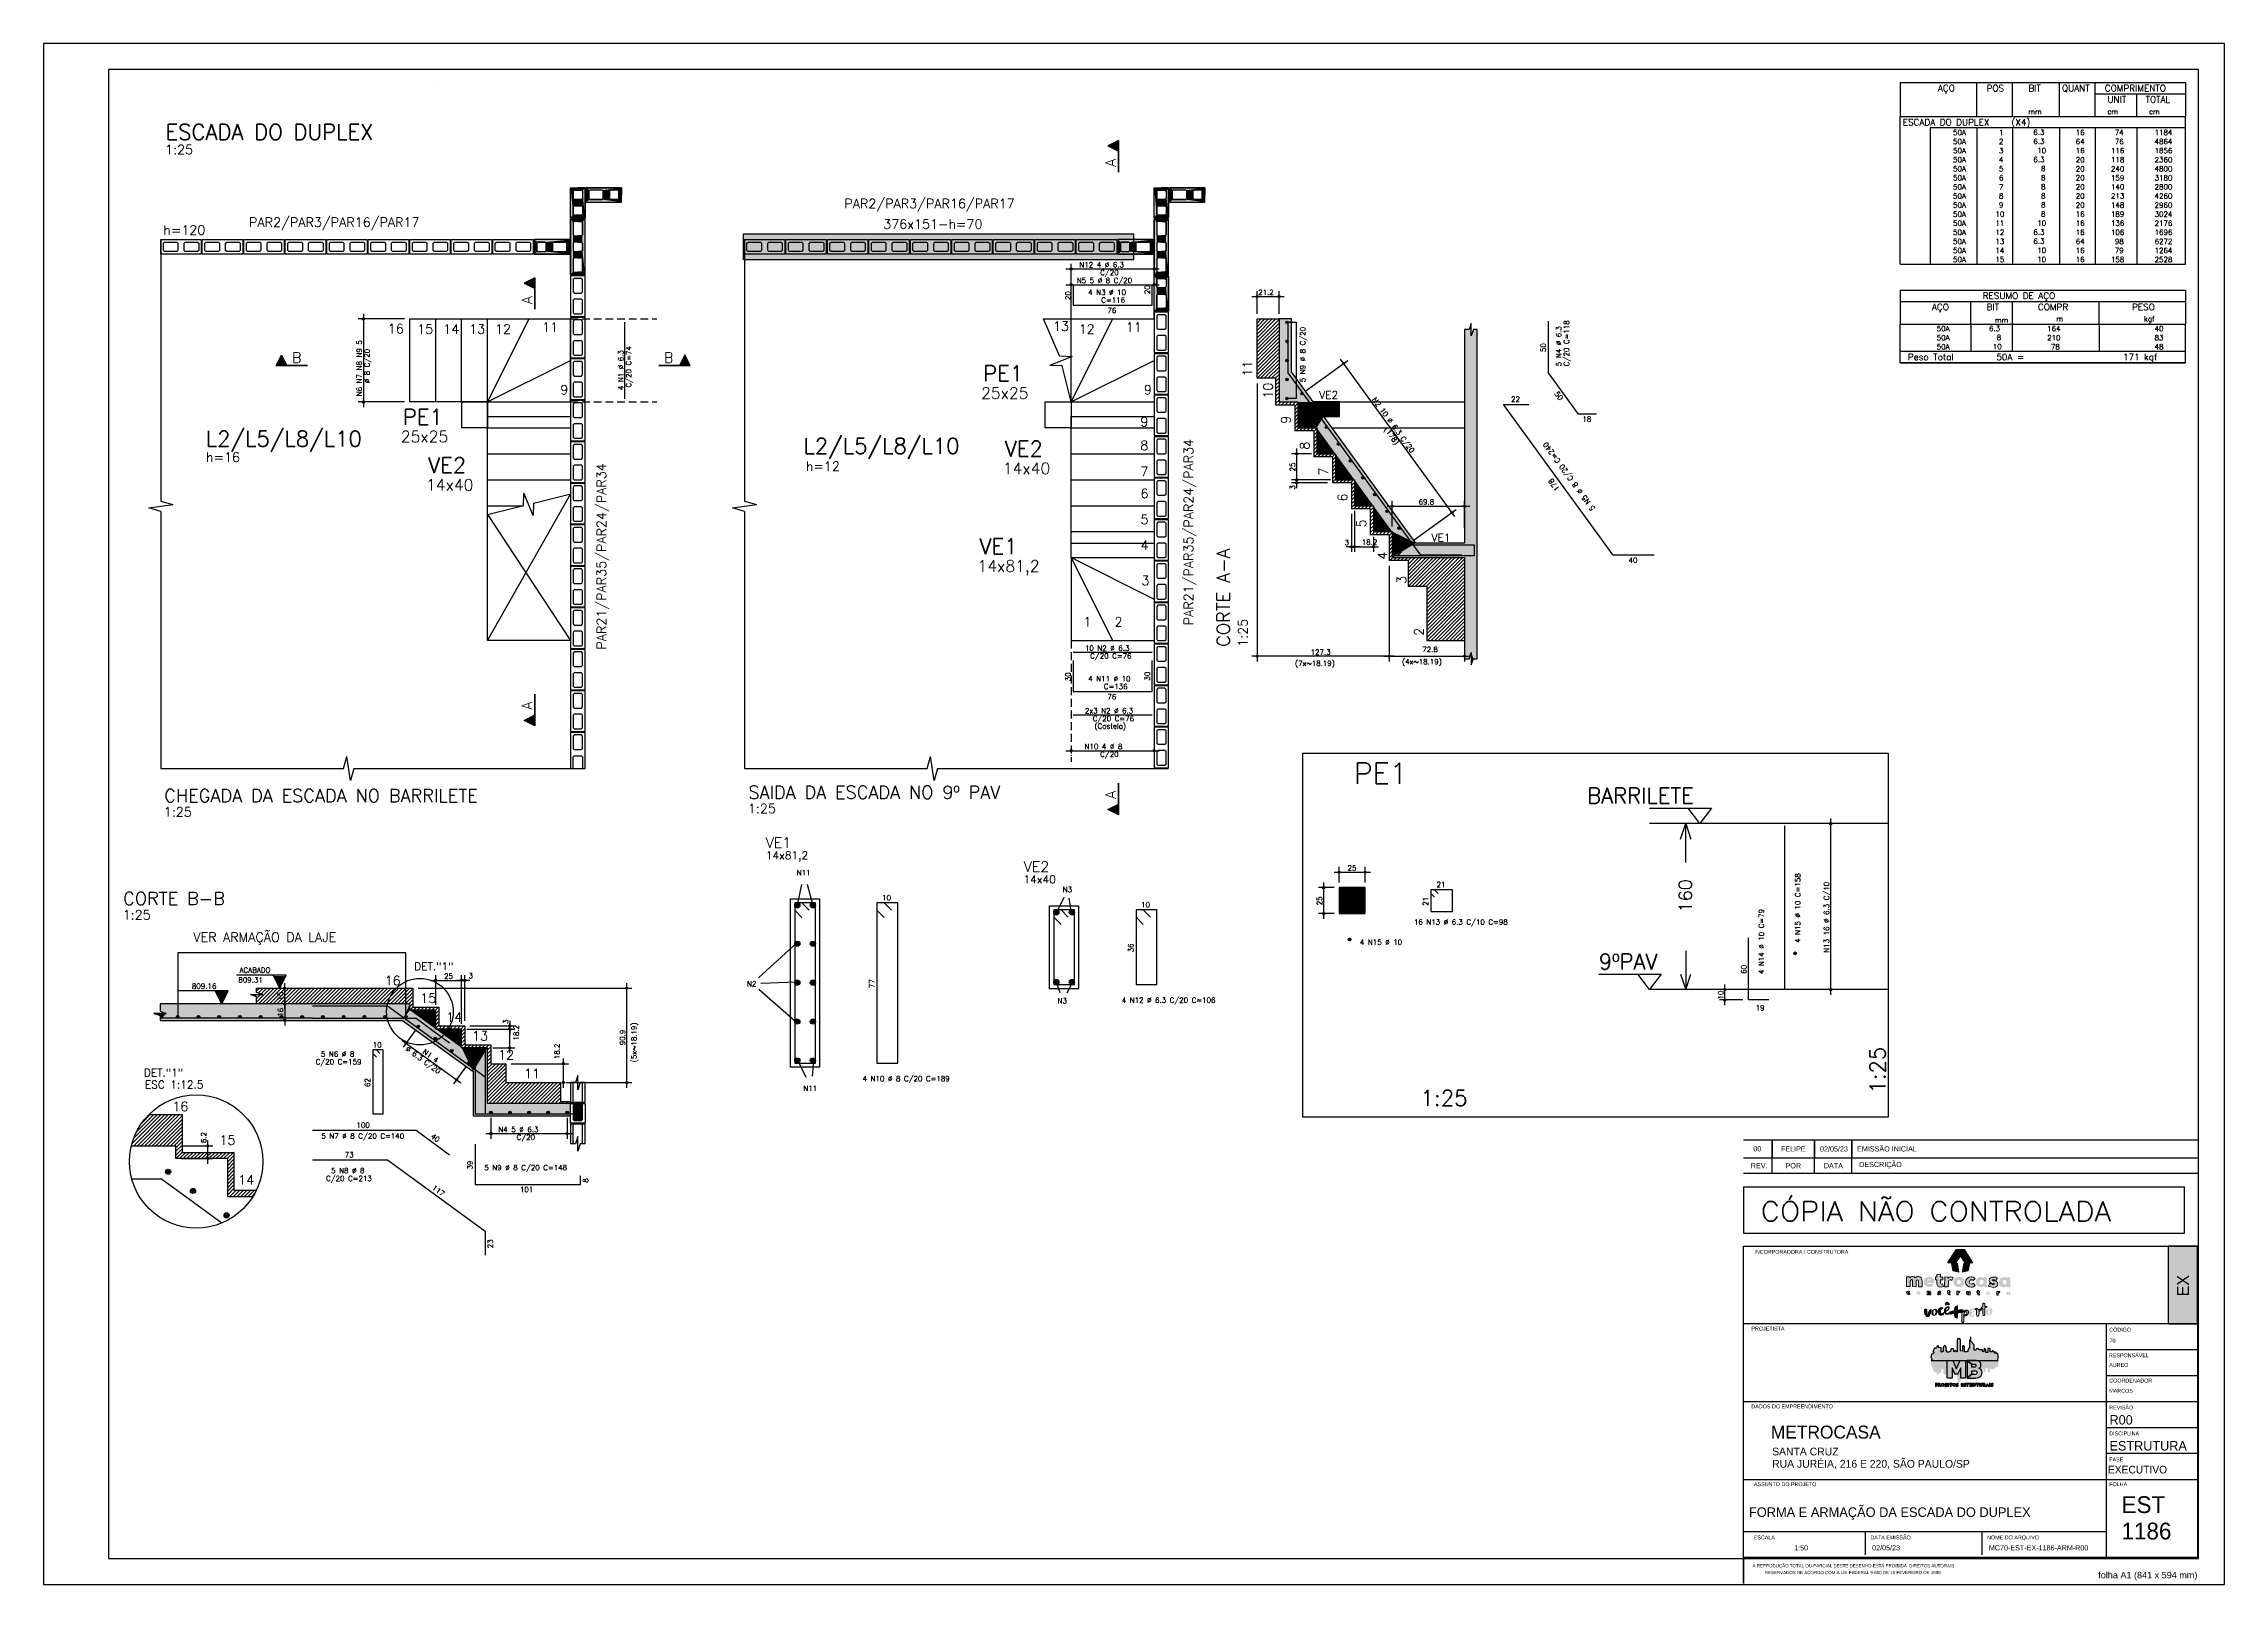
# Model space of a CAD drawing. Extents: x 0 to 84.1, y 0 to 59.4.
import ezdxf
from ezdxf.enums import TextEntityAlignment as Align

# ---------------------------------------------------------------- set-up
doc = ezdxf.new("R2010")
doc.units = 0
doc.header["$MEASUREMENT"] = 0
doc.linetypes.add('ESTILO_TQS_0001', pattern=[0.45, 0.3, -0.15])
doc.layers.get('0').update_dxf_attribs({"linetype": 'CONTINUOUS'})
for name, color, linetype in [('27', 4, 'CONTINUOUS'), ('ARQ-MAR', 2, 'CONTINUOUS'), ('ARQ_CAR', 7, 'CONTINUOUS'), ('ARQ_CAR-TXT', 7, 'CONTINUOUS'), ('ARQ_FOLHA', 7, 'CONTINUOUS'), ('ARQ_TXT-2', 2, 'CONTINUOUS'), ('ARQ_TXT-4', 4, 'CONTINUOUS'), ('H7', 1, 'CONTINUOUS'), ('Layer 1', 7, 'CONTINUOUS'), ('PENA_01', 1, 'CONTINUOUS'), ('PENA_02', 2, 'CONTINUOUS'), ('PENA_03', 3, 'CONTINUOUS'), ('PENA_04', 4, 'CONTINUOUS'), ('PENA_05', 5, 'CONTINUOUS'), ('PENA_06', 6, 'CONTINUOUS'), ('PENA_10', 253, 'CONTINUOUS'), ('PENA_19', 240, 'CONTINUOUS'), ('PENA_21', 100, 'CONTINUOUS'), ('PENA_23', 50, 'CONTINUOUS'), ('PSG-NV1-HTC-251', 251, 'CONTINUOUS'), ('PSG-NV2-FLH-SELO', 1, 'CONTINUOUS'), ('ver', 20, 'CONTINUOUS'), ('xx-folha', 7, 'CONTINUOUS')]:
    doc.layers.add(name, color=color, linetype=linetype)
doc.styles.add('01-MILLEU', font='GOTHIC.TTF')
doc.styles.add('CARIMBO', font='romans.shx', dxfattribs={"height": 30})
doc.styles.add('R300', font='SIMPLEX.SHX', dxfattribs={"width": 1.1, "height": 5.5})
doc.styles.get("Standard").update_dxf_attribs({"font": 'ROMANS.SHX'})
doc.styles.add('TQS_ARIAL', font='arial.ttf')

# ---------------------------------------------------------------- blocks, each defined once
blk = doc.blocks.new('METROCASA')
at = {"layer": 'Layer 1', "true_color": 0xed1c24}
h = blk.add_hatch(color=240, dxfattribs=at)
h.dxf.hatch_style = 2
h.paths.add_polyline_path([(-1.29, 0.86), (-1.02, -0.59), (0.13, -0.85), (-0.13, 0.85)])
h.paths.add_polyline_path([(2.84, 0.94), (1.22, 3.51), (-0.37, 3.52), (1.27, 0.94)])
h.paths.add_polyline_path([(-2.08, 0.96), (-0.44, 0.95), (0.36, 2.19), (-0.45, 3.48)])
h.paths.add_polyline_path([(0.77, -0.85), (1.92, -0.6), (2.21, 0.84), (1.05, 0.84)])
h = blk.add_hatch(color=240, dxfattribs=at)
h.dxf.hatch_style = 2
edge = h.paths.add_edge_path()
edge.add_spline(control_points=[(-1.94, -1.96), (-1.94, -1.96), (-1.98, -1.76), (-1.98, -1.76), (-1.98, -1.76), (-2.62, -1.75), (-2.62, -1.75), (-2.62, -1.75), (-2.63, -3.66), (-2.63, -3.66), (-2.63, -3.66), (-1.92, -3.66), (-1.92, -3.66), (-1.92, -3.66), (-1.91, -2.67), (-1.91, -2.67), (-1.91, -2.42), (-1.76, -2.31), (-1.58, -2.31), (-1.46, -2.31), (-1.38, -2.34), (-1.26, -2.43), (-1.26, -2.43), (-0.98, -1.92), (-0.98, -1.92), (-1.1, -1.79), (-1.28, -1.71), (-1.48, -1.71), (-1.66, -1.71), (-1.84, -1.79), (-1.94, -1.96)], knot_values=[0, 0, 0, 0, 1, 1, 1, 2, 2, 2, 3, 3, 3, 4, 4, 4, 5, 5, 5, 6, 6, 6, 7, 7, 7, 8, 8, 8, 9, 9, 9, 10, 10, 10, 10], degree=3, periodic=0)
edge = h.paths.add_edge_path()
edge.add_spline(control_points=[(-5.6, -1.69), (-6.11, -1.69), (-6.66, -1.99), (-6.66, -2.69), (-6.67, -3.38), (-6.16, -3.68), (-5.56, -3.68), (-5.23, -3.68), (-4.92, -3.58), (-4.69, -3.37), (-4.69, -3.37), (-5.04, -2.98), (-5.04, -2.98), (-5.16, -3.07), (-5.32, -3.13), (-5.53, -3.13), (-5.68, -3.13), (-5.9, -3.06), (-5.95, -2.89), (-5.95, -2.89), (-4.62, -2.89), (-4.62, -2.89), (-4.45, -2.14), (-4.92, -1.69), (-5.6, -1.69)], knot_values=[0, 0, 0, 0, 1, 1, 1, 2, 2, 2, 3, 3, 3, 4, 4, 4, 5, 5, 5, 6, 6, 6, 7, 7, 7, 8, 8, 8, 8], degree=3, periodic=0)
edge = h.paths.add_edge_path()
edge.add_spline(control_points=[(-5.94, -2.43), (-5.89, -2.12), (-5.27, -2.13), (-5.25, -2.43), (-5.25, -2.43), (-5.94, -2.43), (-5.94, -2.43)], knot_values=[0, 0, 0, 0, 1, 1, 1, 2, 2, 2, 2], degree=3, periodic=0)
edge = h.paths.add_edge_path()
edge.add_spline(control_points=[(4.86, -2), (4.76, -1.84), (4.58, -1.75), (4.31, -1.75), (3.75, -1.74), (3.38, -2.17), (3.38, -2.74), (3.37, -3.29), (3.68, -3.69), (4.24, -3.73), (4.45, -3.74), (4.71, -3.67), (4.87, -3.49), (4.87, -3.49), (4.9, -3.7), (4.9, -3.7), (4.9, -3.7), (5.56, -3.7), (5.56, -3.7), (5.56, -3.7), (5.57, -1.8), (5.57, -1.8), (5.57, -1.8), (4.9, -1.79), (4.9, -1.79), (4.9, -1.79), (4.86, -2), (4.86, -2)], knot_values=[0, 0, 0, 0, 1, 1, 1, 2, 2, 2, 3, 3, 3, 4, 4, 4, 5, 5, 5, 6, 6, 6, 7, 7, 7, 8, 8, 8, 9, 9, 9, 9], degree=3, periodic=0)
edge = h.paths.add_edge_path()
edge.add_spline(control_points=[(4.46, -3.16), (4.25, -3.16), (4.08, -3.01), (4.08, -2.74), (4.08, -2.47), (4.25, -2.32), (4.47, -2.32), (4.72, -2.32), (4.86, -2.49), (4.86, -2.74), (4.86, -2.97), (4.7, -3.16), (4.46, -3.16)], knot_values=[0, 0, 0, 0, 1, 1, 1, 2, 2, 2, 3, 3, 3, 4, 4, 4, 4], degree=3, periodic=0)
edge = h.paths.add_edge_path()
edge.add_spline(control_points=[(-7.68, -1.68), (-7.94, -1.68), (-8.15, -1.76), (-8.31, -1.95), (-8.4, -1.77), (-8.59, -1.69), (-8.78, -1.68), (-8.98, -1.68), (-9.19, -1.76), (-9.31, -1.92), (-9.31, -1.92), (-9.36, -1.72), (-9.36, -1.72), (-9.36, -1.72), (-9.95, -1.71), (-9.95, -1.71), (-9.95, -1.71), (-9.96, -3.62), (-9.96, -3.62), (-9.96, -3.62), (-9.26, -3.62), (-9.26, -3.62), (-9.26, -3.62), (-9.25, -2.58), (-9.25, -2.58), (-9.25, -2.37), (-9.12, -2.27), (-9, -2.27), (-8.87, -2.27), (-8.8, -2.35), (-8.8, -2.57), (-8.8, -2.57), (-8.81, -3.62), (-8.81, -3.62), (-8.81, -3.62), (-8.11, -3.63), (-8.11, -3.63), (-8.11, -3.63), (-8.1, -2.58), (-8.1, -2.58), (-8.1, -2.37), (-7.98, -2.29), (-7.86, -2.29), (-7.75, -2.29), (-7.66, -2.37), (-7.66, -2.57), (-7.66, -2.57), (-7.67, -3.63), (-7.67, -3.63), (-7.67, -3.63), (-6.96, -3.63), (-6.96, -3.63), (-6.96, -3.63), (-6.95, -2.57), (-6.95, -2.57), (-6.95, -1.94), (-7.26, -1.68), (-7.68, -1.68)], knot_values=[0, 0, 0, 0, 1, 1, 1, 2, 2, 2, 3, 3, 3, 4, 4, 4, 5, 5, 5, 6, 6, 6, 7, 7, 7, 8, 8, 8, 9, 9, 9, 10, 10, 10, 11, 11, 11, 12, 12, 12, 13, 13, 13, 14, 14, 14, 15, 15, 15, 16, 16, 16, 17, 17, 17, 18, 18, 18, 19, 19, 19, 19], degree=3, periodic=0)
edge = h.paths.add_edge_path()
edge.add_spline(control_points=[(-3.23, -3.11), (-3.34, -3.11), (-3.41, -3.06), (-3.42, -2.93), (-3.42, -2.93), (-3.41, -2.3), (-3.41, -2.3), (-3.41, -2.3), (-2.98, -2.3), (-2.98, -2.3), (-2.98, -2.3), (-2.98, -1.76), (-2.98, -1.76), (-2.98, -1.76), (-3.41, -1.76), (-3.41, -1.76), (-3.41, -1.76), (-3.4, -1.21), (-3.4, -1.21), (-3.4, -1.21), (-4.11, -1.28), (-4.11, -1.28), (-4.11, -1.28), (-4.11, -1.76), (-4.11, -1.76), (-4.11, -1.76), (-4.42, -1.75), (-4.42, -1.75), (-4.42, -1.75), (-4.42, -2.3), (-4.42, -2.3), (-4.42, -2.3), (-4.11, -2.3), (-4.11, -2.3), (-4.11, -2.3), (-4.12, -2.92), (-4.12, -2.92), (-4.13, -3.52), (-3.79, -3.69), (-3.42, -3.7), (-3.22, -3.7), (-3.03, -3.66), (-2.87, -3.57), (-2.87, -3.57), (-3.02, -3.05), (-3.02, -3.05), (-3.08, -3.09), (-3.16, -3.11), (-3.23, -3.11)], knot_values=[0, 0, 0, 0, 1, 1, 1, 2, 2, 2, 3, 3, 3, 4, 4, 4, 5, 5, 5, 6, 6, 6, 7, 7, 7, 8, 8, 8, 9, 9, 9, 10, 10, 10, 11, 11, 11, 12, 12, 12, 13, 13, 13, 14, 14, 14, 15, 15, 15, 16, 16, 16, 16], degree=3, periodic=0)
edge = h.paths.add_edge_path()
edge.add_spline(control_points=[(2.53, -3.13), (2.26, -3.13), (2.12, -2.94), (2.12, -2.74), (2.12, -2.5), (2.27, -2.3), (2.54, -2.3), (2.66, -2.3), (2.77, -2.35), (2.86, -2.44), (2.86, -2.44), (3.24, -2.04), (3.24, -2.04), (3.04, -1.84), (2.77, -1.74), (2.5, -1.74), (1.96, -1.73), (1.43, -2.04), (1.42, -2.73), (1.42, -3.44), (1.94, -3.72), (2.5, -3.72), (2.78, -3.72), (3.06, -3.6), (3.28, -3.4), (3.28, -3.4), (2.88, -2.98), (2.88, -2.98), (2.79, -3.08), (2.66, -3.13), (2.53, -3.13)], knot_values=[0, 0, 0, 0, 1, 1, 1, 2, 2, 2, 3, 3, 3, 4, 4, 4, 5, 5, 5, 6, 6, 6, 7, 7, 7, 8, 8, 8, 9, 9, 9, 10, 10, 10, 10], degree=3, periodic=0)
edge = h.paths.add_edge_path()
edge.add_spline(control_points=[(9.37, -1.82), (9.37, -1.82), (9.33, -2.02), (9.33, -2.02), (9.23, -1.87), (9.04, -1.77), (8.77, -1.77), (8.22, -1.77), (7.85, -2.2), (7.84, -2.76), (7.84, -3.31), (8.15, -3.71), (8.71, -3.75), (8.92, -3.76), (9.17, -3.7), (9.34, -3.51), (9.34, -3.51), (9.37, -3.72), (9.37, -3.72), (9.37, -3.72), (10.02, -3.72), (10.02, -3.72), (10.02, -3.72), (10.03, -1.82), (10.03, -1.82), (10.03, -1.82), (9.37, -1.82), (9.37, -1.82)], knot_values=[0, 0, 0, 0, 1, 1, 1, 2, 2, 2, 3, 3, 3, 4, 4, 4, 5, 5, 5, 6, 6, 6, 7, 7, 7, 8, 8, 8, 9, 9, 9, 9], degree=3, periodic=0)
edge = h.paths.add_edge_path()
edge.add_spline(control_points=[(8.93, -3.18), (8.71, -3.18), (8.55, -3.03), (8.55, -2.76), (8.55, -2.5), (8.72, -2.34), (8.93, -2.35), (9.18, -2.35), (9.32, -2.51), (9.32, -2.77), (9.32, -2.99), (9.17, -3.18), (8.93, -3.18)], knot_values=[0, 0, 0, 0, 1, 1, 1, 2, 2, 2, 3, 3, 3, 4, 4, 4, 4], degree=3, periodic=0)
edge = h.paths.add_edge_path()
edge.add_spline(control_points=[(6.78, -2.48), (6.66, -2.48), (6.63, -2.42), (6.63, -2.39), (6.63, -2.32), (6.7, -2.29), (6.8, -2.3), (6.96, -2.29), (7.18, -2.35), (7.28, -2.41), (7.28, -2.41), (7.58, -1.99), (7.58, -1.99), (7.4, -1.85), (7.12, -1.76), (6.81, -1.76), (6.36, -1.75), (5.93, -1.92), (5.93, -2.38), (5.92, -2.84), (6.37, -2.99), (6.74, -3), (6.88, -3.02), (6.94, -3.05), (6.94, -3.11), (6.94, -3.17), (6.87, -3.2), (6.75, -3.2), (6.59, -3.19), (6.36, -3.18), (6.07, -2.98), (6.07, -2.98), (5.84, -3.5), (5.84, -3.5), (6.05, -3.66), (6.43, -3.75), (6.76, -3.76), (7.22, -3.76), (7.65, -3.58), (7.65, -3.11), (7.65, -2.61), (7.17, -2.49), (6.78, -2.48)], knot_values=[0, 0, 0, 0, 1, 1, 1, 2, 2, 2, 3, 3, 3, 4, 4, 4, 5, 5, 5, 6, 6, 6, 7, 7, 7, 8, 8, 8, 9, 9, 9, 10, 10, 10, 11, 11, 11, 12, 12, 12, 13, 13, 13, 14, 14, 14, 14], degree=3, periodic=0)
edge = h.paths.add_edge_path()
edge.add_spline(control_points=[(0.13, -1.72), (-0.42, -1.72), (-0.95, -2.01), (-0.96, -2.72), (-0.96, -3.41), (-0.42, -3.71), (0.12, -3.72), (0.66, -3.72), (1.21, -3.42), (1.22, -2.73), (1.22, -2.03), (0.7, -1.73), (0.13, -1.72)], knot_values=[0, 0, 0, 0, 1, 1, 1, 2, 2, 2, 3, 3, 3, 4, 4, 4, 4], degree=3, periodic=0)
edge = h.paths.add_edge_path()
edge.add_spline(control_points=[(0.13, -3.13), (-0.12, -3.13), (-0.27, -2.94), (-0.26, -2.72), (-0.26, -2.5), (-0.12, -2.3), (0.13, -2.31), (0.38, -2.31), (0.52, -2.5), (0.52, -2.72), (0.52, -2.96), (0.37, -3.14), (0.13, -3.13)], knot_values=[0, 0, 0, 0, 1, 1, 1, 2, 2, 2, 3, 3, 3, 4, 4, 4, 4], degree=3, periodic=0)
at = {"layer": 'Layer 1', "true_color": 0x404041}
h = blk.add_hatch(color=250, dxfattribs=at)
h.dxf.hatch_style = 2
edge = h.paths.add_edge_path()
edge.add_spline(control_points=[(-3.66, -4.74), (-3.71, -4.74), (-3.72, -4.72), (-3.72, -4.71), (-3.72, -4.68), (-3.69, -4.68), (-3.66, -4.68), (-3.6, -4.68), (-3.52, -4.7), (-3.48, -4.72), (-3.48, -4.72), (-3.38, -4.57), (-3.38, -4.57), (-3.44, -4.52), (-3.54, -4.48), (-3.65, -4.48), (-3.81, -4.48), (-3.97, -4.54), (-3.97, -4.71), (-3.97, -4.87), (-3.81, -4.92), (-3.68, -4.93), (-3.63, -4.93), (-3.61, -4.94), (-3.61, -4.97), (-3.61, -4.99), (-3.63, -5), (-3.68, -5), (-3.73, -5), (-3.81, -4.99), (-3.92, -4.92), (-3.92, -4.92), (-4, -5.11), (-4, -5.11), (-3.92, -5.16), (-3.79, -5.2), (-3.67, -5.2), (-3.51, -5.2), (-3.36, -5.14), (-3.35, -4.97), (-3.35, -4.79), (-3.52, -4.75), (-3.66, -4.74)], knot_values=[0, 0, 0, 0, 1, 1, 1, 2, 2, 2, 3, 3, 3, 4, 4, 4, 5, 5, 5, 6, 6, 6, 7, 7, 7, 8, 8, 8, 9, 9, 9, 10, 10, 10, 11, 11, 11, 12, 12, 12, 13, 13, 13, 14, 14, 14, 14], degree=3, periodic=0)
edge = h.paths.add_edge_path()
edge.add_spline(control_points=[(-5.55, -4.47), (-5.62, -4.47), (-5.7, -4.5), (-5.76, -4.56), (-5.76, -4.56), (-5.77, -4.49), (-5.77, -4.49), (-5.77, -4.49), (-6, -4.49), (-6, -4.49), (-6, -4.49), (-6, -5.17), (-6, -5.17), (-6, -5.17), (-5.75, -5.17), (-5.75, -5.17), (-5.75, -5.17), (-5.75, -4.81), (-5.75, -4.81), (-5.75, -4.72), (-5.69, -4.68), (-5.63, -4.68), (-5.58, -4.68), (-5.54, -4.71), (-5.54, -4.79), (-5.54, -4.79), (-5.54, -5.17), (-5.54, -5.17), (-5.54, -5.17), (-5.29, -5.17), (-5.29, -5.17), (-5.29, -5.17), (-5.28, -4.79), (-5.28, -4.79), (-5.28, -4.55), (-5.4, -4.48), (-5.55, -4.47)], knot_values=[0, 0, 0, 0, 1, 1, 1, 2, 2, 2, 3, 3, 3, 4, 4, 4, 5, 5, 5, 6, 6, 6, 7, 7, 7, 8, 8, 8, 9, 9, 9, 10, 10, 10, 11, 11, 11, 12, 12, 12, 12], degree=3, periodic=0)
edge = h.paths.add_edge_path()
edge.add_spline(control_points=[(-7.69, -4.46), (-7.89, -4.46), (-8.08, -4.57), (-8.08, -4.82), (-8.08, -5.06), (-7.89, -5.17), (-7.69, -5.17), (-7.5, -5.18), (-7.3, -5.07), (-7.3, -4.82), (-7.3, -4.57), (-7.49, -4.47), (-7.69, -4.46)], knot_values=[0, 0, 0, 0, 1, 1, 1, 2, 2, 2, 3, 3, 3, 4, 4, 4, 4], degree=3, periodic=0)
edge = h.paths.add_edge_path()
edge.add_spline(control_points=[(-7.69, -4.97), (-7.78, -4.97), (-7.83, -4.9), (-7.83, -4.82), (-7.83, -4.74), (-7.78, -4.67), (-7.69, -4.67), (-7.6, -4.67), (-7.55, -4.74), (-7.55, -4.82), (-7.55, -4.9), (-7.61, -4.97), (-7.69, -4.97)], knot_values=[0, 0, 0, 0, 1, 1, 1, 2, 2, 2, 3, 3, 3, 4, 4, 4, 4], degree=3, periodic=0)
edge = h.paths.add_edge_path()
edge.add_spline(control_points=[(-9.57, -4.95), (-9.67, -4.95), (-9.72, -4.88), (-9.72, -4.81), (-9.72, -4.73), (-9.67, -4.66), (-9.57, -4.66), (-9.53, -4.66), (-9.49, -4.67), (-9.46, -4.71), (-9.46, -4.71), (-9.32, -4.56), (-9.32, -4.56), (-9.39, -4.49), (-9.49, -4.45), (-9.59, -4.45), (-9.78, -4.45), (-9.97, -4.56), (-9.97, -4.81), (-9.97, -5.06), (-9.78, -5.16), (-9.59, -5.16), (-9.48, -5.16), (-9.39, -5.12), (-9.3, -5.05), (-9.3, -5.05), (-9.45, -4.9), (-9.45, -4.9), (-9.48, -4.93), (-9.53, -4.95), (-9.57, -4.95)], knot_values=[0, 0, 0, 0, 1, 1, 1, 2, 2, 2, 3, 3, 3, 4, 4, 4, 5, 5, 5, 6, 6, 6, 7, 7, 7, 8, 8, 8, 9, 9, 9, 10, 10, 10, 10], degree=3, periodic=0)
edge = h.paths.add_edge_path()
edge.add_spline(control_points=[(-1.68, -5), (-1.72, -5), (-1.74, -4.98), (-1.74, -4.93), (-1.74, -4.93), (-1.74, -4.71), (-1.74, -4.71), (-1.74, -4.71), (-1.59, -4.71), (-1.59, -4.71), (-1.59, -4.71), (-1.59, -4.52), (-1.59, -4.52), (-1.59, -4.52), (-1.74, -4.52), (-1.74, -4.52), (-1.74, -4.52), (-1.74, -4.32), (-1.74, -4.32), (-1.74, -4.32), (-1.99, -4.34), (-1.99, -4.34), (-1.99, -4.34), (-1.99, -4.51), (-1.99, -4.51), (-1.99, -4.51), (-2.1, -4.51), (-2.1, -4.51), (-2.1, -4.51), (-2.1, -4.71), (-2.1, -4.71), (-2.1, -4.71), (-1.99, -4.71), (-1.99, -4.71), (-1.99, -4.71), (-1.99, -4.93), (-1.99, -4.93), (-2, -5.14), (-1.88, -5.21), (-1.74, -5.21), (-1.67, -5.21), (-1.61, -5.19), (-1.55, -5.16), (-1.55, -5.16), (-1.6, -4.97), (-1.6, -4.97), (-1.62, -4.99), (-1.65, -5), (-1.68, -5)], knot_values=[0, 0, 0, 0, 1, 1, 1, 2, 2, 2, 3, 3, 3, 4, 4, 4, 5, 5, 5, 6, 6, 6, 7, 7, 7, 8, 8, 8, 9, 9, 9, 10, 10, 10, 11, 11, 11, 12, 12, 12, 13, 13, 13, 14, 14, 14, 15, 15, 15, 16, 16, 16, 16], degree=3, periodic=0)
edge = h.paths.add_edge_path()
edge.add_spline(control_points=[(9.78, -4.57), (9.78, -4.57), (9.77, -4.65), (9.77, -4.65), (9.73, -4.59), (9.66, -4.56), (9.57, -4.56), (9.37, -4.56), (9.24, -4.71), (9.24, -4.91), (9.24, -5.11), (9.35, -5.25), (9.55, -5.26), (9.62, -5.27), (9.71, -5.24), (9.77, -5.18), (9.77, -5.18), (9.78, -5.25), (9.78, -5.25), (9.78, -5.25), (10.01, -5.25), (10.01, -5.25), (10.01, -5.25), (10.02, -4.57), (10.02, -4.57), (10.02, -4.57), (9.78, -4.57), (9.78, -4.57)], knot_values=[0, 0, 0, 0, 1, 1, 1, 2, 2, 2, 3, 3, 3, 4, 4, 4, 5, 5, 5, 6, 6, 6, 7, 7, 7, 8, 8, 8, 9, 9, 9, 9], degree=3, periodic=0)
edge = h.paths.add_edge_path()
edge.add_spline(control_points=[(9.62, -5.06), (9.55, -5.06), (9.49, -5), (9.49, -4.91), (9.49, -4.82), (9.55, -4.76), (9.62, -4.76), (9.71, -4.76), (9.76, -4.82), (9.76, -4.91), (9.76, -4.99), (9.71, -5.06), (9.62, -5.06)], knot_values=[0, 0, 0, 0, 1, 1, 1, 2, 2, 2, 3, 3, 3, 4, 4, 4, 4], degree=3, periodic=0)
edge = h.paths.add_edge_path()
edge.add_spline(control_points=[(7.69, -4.64), (7.69, -4.64), (7.68, -4.56), (7.68, -4.56), (7.68, -4.56), (7.45, -4.56), (7.45, -4.56), (7.45, -4.56), (7.45, -5.24), (7.45, -5.24), (7.45, -5.24), (7.7, -5.24), (7.7, -5.24), (7.7, -5.24), (7.7, -4.89), (7.7, -4.89), (7.7, -4.8), (7.76, -4.76), (7.82, -4.76), (7.86, -4.76), (7.89, -4.77), (7.93, -4.8), (7.93, -4.8), (8.04, -4.62), (8.04, -4.62), (7.99, -4.57), (7.93, -4.55), (7.86, -4.55), (7.79, -4.55), (7.73, -4.57), (7.69, -4.64)], knot_values=[0, 0, 0, 0, 1, 1, 1, 2, 2, 2, 3, 3, 3, 4, 4, 4, 5, 5, 5, 6, 6, 6, 7, 7, 7, 8, 8, 8, 9, 9, 9, 10, 10, 10, 10], degree=3, periodic=0)
edge = h.paths.add_edge_path()
edge.add_spline(control_points=[(5.76, -4.54), (5.56, -4.54), (5.37, -4.64), (5.37, -4.89), (5.37, -5.14), (5.56, -5.24), (5.75, -5.25), (5.95, -5.25), (6.14, -5.14), (6.14, -4.89), (6.15, -4.65), (5.96, -4.54), (5.76, -4.54)], knot_values=[0, 0, 0, 0, 1, 1, 1, 2, 2, 2, 3, 3, 3, 4, 4, 4, 4], degree=3, periodic=0)
edge = h.paths.add_edge_path()
edge.add_spline(control_points=[(5.76, -5.04), (5.67, -5.04), (5.62, -4.97), (5.62, -4.89), (5.62, -4.81), (5.67, -4.74), (5.76, -4.74), (5.85, -4.74), (5.9, -4.81), (5.9, -4.89), (5.9, -4.97), (5.84, -5.04), (5.76, -5.04)], knot_values=[0, 0, 0, 0, 1, 1, 1, 2, 2, 2, 3, 3, 3, 4, 4, 4, 4], degree=3, periodic=0)
edge = h.paths.add_edge_path()
edge.add_spline(control_points=[(4, -5.03), (3.96, -5.03), (3.94, -5.01), (3.93, -4.96), (3.93, -4.96), (3.94, -4.74), (3.94, -4.74), (3.94, -4.74), (4.09, -4.74), (4.09, -4.74), (4.09, -4.74), (4.09, -4.55), (4.09, -4.55), (4.09, -4.55), (3.94, -4.55), (3.94, -4.55), (3.94, -4.55), (3.94, -4.35), (3.94, -4.35), (3.94, -4.35), (3.69, -4.38), (3.69, -4.38), (3.69, -4.38), (3.69, -4.54), (3.69, -4.54), (3.69, -4.54), (3.58, -4.54), (3.58, -4.54), (3.58, -4.54), (3.58, -4.74), (3.58, -4.74), (3.58, -4.74), (3.69, -4.74), (3.69, -4.74), (3.69, -4.74), (3.68, -4.96), (3.68, -4.96), (3.68, -5.17), (3.8, -5.24), (3.93, -5.24), (4, -5.24), (4.07, -5.22), (4.13, -5.19), (4.13, -5.19), (4.08, -5), (4.08, -5), (4.05, -5.02), (4.03, -5.03), (4, -5.03)], knot_values=[0, 0, 0, 0, 1, 1, 1, 2, 2, 2, 3, 3, 3, 4, 4, 4, 5, 5, 5, 6, 6, 6, 7, 7, 7, 8, 8, 8, 9, 9, 9, 10, 10, 10, 11, 11, 11, 12, 12, 12, 13, 13, 13, 14, 14, 14, 15, 15, 15, 16, 16, 16, 16], degree=3, periodic=0)
edge = h.paths.add_edge_path()
edge.add_spline(control_points=[(2.03, -4.89), (2.03, -4.98), (1.97, -5.02), (1.91, -5.02), (1.87, -5.02), (1.82, -4.99), (1.82, -4.9), (1.82, -4.9), (1.82, -4.53), (1.82, -4.53), (1.82, -4.53), (1.57, -4.53), (1.57, -4.53), (1.57, -4.53), (1.57, -4.9), (1.57, -4.9), (1.57, -5.15), (1.69, -5.22), (1.83, -5.22), (1.9, -5.23), (1.99, -5.2), (2.05, -5.14), (2.05, -5.14), (2.06, -5.21), (2.06, -5.21), (2.06, -5.21), (2.28, -5.21), (2.28, -5.21), (2.28, -5.21), (2.28, -4.53), (2.28, -4.53), (2.28, -4.53), (2.03, -4.53), (2.03, -4.53), (2.03, -4.53), (2.03, -4.89), (2.03, -4.89)], knot_values=[0, 0, 0, 0, 1, 1, 1, 2, 2, 2, 3, 3, 3, 4, 4, 4, 5, 5, 5, 6, 6, 6, 7, 7, 7, 8, 8, 8, 9, 9, 9, 10, 10, 10, 11, 11, 11, 12, 12, 12, 12], degree=3, periodic=0)
edge = h.paths.add_edge_path()
edge.add_spline(control_points=[(-0.02, -4.59), (-0.02, -4.59), (-0.04, -4.52), (-0.04, -4.52), (-0.04, -4.52), (-0.26, -4.52), (-0.26, -4.52), (-0.26, -4.52), (-0.27, -5.2), (-0.27, -5.2), (-0.27, -5.2), (-0.02, -5.2), (-0.02, -5.2), (-0.02, -5.2), (-0.01, -4.85), (-0.01, -4.85), (-0.01, -4.76), (0.04, -4.72), (0.1, -4.72), (0.15, -4.72), (0.18, -4.73), (0.22, -4.76), (0.22, -4.76), (0.32, -4.58), (0.32, -4.58), (0.28, -4.53), (0.21, -4.51), (0.14, -4.5), (0.08, -4.5), (0.01, -4.53), (-0.02, -4.59)], knot_values=[0, 0, 0, 0, 1, 1, 1, 2, 2, 2, 3, 3, 3, 4, 4, 4, 5, 5, 5, 6, 6, 6, 7, 7, 7, 8, 8, 8, 9, 9, 9, 10, 10, 10, 10], degree=3, periodic=0)
h = blk.add_hatch(color=250, dxfattribs=at)
h.dxf.hatch_style = 2
edge = h.paths.add_edge_path()
edge.add_spline(control_points=[(-2.43, -7.17), (-2.4, -7.16), (-2.38, -7.15), (-2.36, -7.14), (-2.33, -7.13), (-2.31, -7.11), (-2.3, -7.09), (-2.28, -7.07), (-2.26, -7.04), (-2.24, -7.01), (-2.22, -6.98), (-2.2, -6.95), (-2.17, -6.92), (-2.15, -6.93), (-2.11, -6.95), (-2.08, -6.98), (-2.05, -7.01), (-2.01, -7.04), (-1.98, -7.06), (-1.94, -7.09), (-1.9, -7.11), (-1.87, -7.13), (-1.84, -7.14), (-1.81, -7.14), (-1.78, -7.12), (-1.75, -7.1), (-1.75, -7.07), (-1.76, -7.02), (-1.78, -6.98), (-1.8, -6.94), (-1.84, -6.89), (-1.87, -6.84), (-1.91, -6.8), (-1.96, -6.76), (-2, -6.72), (-2.04, -6.69), (-2.07, -6.68), (-2.11, -6.66), (-2.15, -6.65), (-2.18, -6.64), (-2.21, -6.64), (-2.24, -6.64), (-2.26, -6.65), (-2.29, -6.66), (-2.31, -6.68), (-2.33, -6.71), (-2.35, -6.73), (-2.36, -6.77), (-2.38, -6.82), (-2.4, -6.84), (-2.41, -6.87), (-2.43, -6.91), (-2.44, -6.95), (-2.46, -6.99), (-2.47, -7.03), (-2.48, -7.07), (-2.48, -7.11), (-2.48, -7.14), (-2.47, -7.16), (-2.46, -7.18), (-2.43, -7.17)], knot_values=[0, 0, 0, 0, 1, 1, 1, 2, 2, 2, 3, 3, 3, 4, 4, 4, 5, 5, 5, 6, 6, 6, 7, 7, 7, 8, 8, 8, 9, 9, 9, 10, 10, 10, 11, 11, 11, 12, 12, 12, 13, 13, 13, 14, 14, 14, 15, 15, 15, 16, 16, 16, 17, 17, 17, 18, 18, 18, 19, 19, 19, 20, 20, 20, 20], degree=3, periodic=0)
edge = h.paths.add_edge_path()
edge.add_spline(control_points=[(-5.26, -8.04), (-5.28, -8.03), (-5.33, -8.05), (-5.4, -8.1), (-5.49, -8.17), (-5.55, -8.25), (-5.6, -8.35), (-5.65, -8.45), (-5.69, -8.55), (-5.71, -8.65), (-5.74, -8.76), (-5.76, -8.85), (-5.77, -8.93), (-5.78, -9.02), (-5.8, -9.07), (-5.81, -9.1), (-5.83, -9.13), (-5.85, -9.12), (-5.88, -9.08), (-5.91, -9.04), (-5.94, -8.98), (-5.97, -8.89), (-6, -8.8), (-6.02, -8.7), (-6.04, -8.57), (-6.05, -8.44), (-6.05, -8.3), (-6.03, -8.14), (-6.03, -8.11), (-6.04, -8.08), (-6.06, -8.06), (-6.09, -8.03), (-6.12, -8.01), (-6.16, -8), (-6.2, -7.98), (-6.25, -7.98), (-6.3, -7.98), (-6.35, -7.99), (-6.4, -8), (-6.45, -8.03), (-6.48, -8.05), (-6.5, -8.08), (-6.52, -8.13), (-6.53, -8.18), (-6.53, -8.24), (-6.53, -8.31), (-6.53, -8.38), (-6.52, -8.45), (-6.5, -8.52), (-6.49, -8.6), (-6.47, -8.67), (-6.45, -8.74), (-6.43, -8.81), (-6.41, -8.87), (-6.39, -8.93), (-6.36, -8.98), (-6.34, -9.03), (-6.32, -9.05), (-6.29, -9.1), (-6.26, -9.14), (-6.23, -9.18), (-6.19, -9.23), (-6.16, -9.27), (-6.11, -9.3), (-6.07, -9.34), (-6.02, -9.36), (-5.96, -9.37), (-5.9, -9.38), (-5.83, -9.38), (-5.75, -9.35), (-5.71, -9.34), (-5.67, -9.31), (-5.63, -9.25), (-5.58, -9.19), (-5.54, -9.12), (-5.51, -9.05), (-5.47, -8.98), (-5.44, -8.9), (-5.41, -8.82), (-5.38, -8.74), (-5.36, -8.67), (-5.34, -8.61), (-5.32, -8.53), (-5.29, -8.44), (-5.27, -8.36), (-5.25, -8.27), (-5.23, -8.2), (-5.23, -8.15), (-5.22, -8.09), (-5.23, -8.06), (-5.26, -8.04)], knot_values=[0, 0, 0, 0, 1, 1, 1, 2, 2, 2, 3, 3, 3, 4, 4, 4, 5, 5, 5, 6, 6, 6, 7, 7, 7, 8, 8, 8, 9, 9, 9, 10, 10, 10, 11, 11, 11, 12, 12, 12, 13, 13, 13, 14, 14, 14, 15, 15, 15, 16, 16, 16, 17, 17, 17, 18, 18, 18, 19, 19, 19, 20, 20, 20, 21, 21, 21, 22, 22, 22, 23, 23, 23, 24, 24, 24, 25, 25, 25, 26, 26, 26, 27, 27, 27, 28, 28, 28, 29, 29, 29, 30, 30, 30, 30], degree=3, periodic=0)
edge = h.paths.add_edge_path()
edge.add_spline(control_points=[(-1.57, -8.39), (-1.57, -8.35), (-1.58, -8.33), (-1.6, -8.33), (-1.62, -8.34), (-1.64, -8.36), (-1.66, -8.39), (-1.68, -8.43), (-1.71, -8.47), (-1.75, -8.52), (-1.78, -8.56), (-1.82, -8.61), (-1.87, -8.65), (-1.92, -8.7), (-1.99, -8.73), (-2.07, -8.75), (-2.11, -8.76), (-2.14, -8.76), (-2.17, -8.75), (-2.19, -8.74), (-2.22, -8.73), (-2.24, -8.72), (-2.26, -8.7), (-2.27, -8.68), (-2.28, -8.66), (-2.3, -8.64), (-2.31, -8.61), (-2.31, -8.59), (-2.33, -8.53), (-2.34, -8.45), (-2.33, -8.37), (-2.27, -8.37), (-2.2, -8.36), (-2.14, -8.33), (-2.08, -8.31), (-2.02, -8.28), (-1.96, -8.23), (-1.89, -8.19), (-1.83, -8.12), (-1.77, -8.03), (-1.71, -7.95), (-1.68, -7.87), (-1.66, -7.8), (-1.65, -7.72), (-1.65, -7.65), (-1.67, -7.59), (-1.69, -7.53), (-1.72, -7.48), (-1.77, -7.45), (-1.81, -7.41), (-1.87, -7.39), (-1.93, -7.39), (-2, -7.4), (-2.06, -7.41), (-2.13, -7.43), (-2.2, -7.44), (-2.26, -7.47), (-2.32, -7.5), (-2.38, -7.53), (-2.44, -7.57), (-2.49, -7.62), (-2.54, -7.67), (-2.58, -7.72), (-2.62, -7.78), (-2.66, -7.87), (-2.7, -7.94), (-2.72, -8.02), (-2.74, -8.1), (-2.75, -8.16), (-2.76, -8.22), (-2.77, -8.29), (-2.77, -8.36), (-2.76, -8.42), (-2.75, -8.52), (-2.72, -8.62), (-2.68, -8.71), (-2.65, -8.78), (-2.6, -8.86), (-2.54, -8.92), (-2.47, -8.99), (-2.39, -9.03), (-2.28, -9.05), (-2.17, -9.07), (-2.07, -9.07), (-1.98, -9.04), (-1.9, -9.01), (-1.83, -8.97), (-1.78, -8.91), (-1.72, -8.86), (-1.68, -8.8), (-1.64, -8.73), (-1.61, -8.66), (-1.59, -8.6), (-1.58, -8.54), (-1.57, -8.48), (-1.56, -8.43), (-1.57, -8.39)], knot_values=[0, 0, 0, 0, 1, 1, 1, 2, 2, 2, 3, 3, 3, 4, 4, 4, 5, 5, 5, 6, 6, 6, 7, 7, 7, 8, 8, 8, 9, 9, 9, 10, 10, 10, 11, 11, 11, 12, 12, 12, 13, 13, 13, 14, 14, 14, 15, 15, 15, 16, 16, 16, 17, 17, 17, 18, 18, 18, 19, 19, 19, 20, 20, 20, 21, 21, 21, 22, 22, 22, 23, 23, 23, 24, 24, 24, 25, 25, 25, 26, 26, 26, 27, 27, 27, 28, 28, 28, 29, 29, 29, 30, 30, 30, 31, 31, 31, 32, 32, 32, 32], degree=3, periodic=0)
edge = h.paths.add_edge_path()
edge.add_spline(control_points=[(-2.31, -8.07), (-2.31, -8.04), (-2.3, -8.01), (-2.29, -7.98), (-2.27, -7.95), (-2.25, -7.9), (-2.23, -7.85), (-2.2, -7.81), (-2.17, -7.77), (-2.14, -7.75), (-2.1, -7.72), (-2.07, -7.7), (-2.03, -7.69), (-1.99, -7.67), (-1.95, -7.66), (-1.91, -7.65), (-1.9, -7.67), (-1.91, -7.7), (-1.91, -7.72), (-1.92, -7.75), (-1.93, -7.78), (-1.94, -7.81), (-1.95, -7.85), (-1.97, -7.89), (-2.01, -7.94), (-2.04, -7.99), (-2.07, -8.02), (-2.11, -8.05), (-2.15, -8.07), (-2.18, -8.09), (-2.21, -8.1), (-2.25, -8.11), (-2.29, -8.12), (-2.32, -8.13), (-2.32, -8.11), (-2.32, -8.09), (-2.31, -8.07)], knot_values=[0, 0, 0, 0, 1, 1, 1, 2, 2, 2, 3, 3, 3, 4, 4, 4, 5, 5, 5, 6, 6, 6, 7, 7, 7, 8, 8, 8, 9, 9, 9, 10, 10, 10, 11, 11, 11, 12, 12, 12, 12], degree=3, periodic=0)
edge = h.paths.add_edge_path()
edge.add_spline(control_points=[(-4.11, -8.09), (-4.16, -8), (-4.24, -7.93), (-4.34, -7.88), (-4.36, -7.87), (-4.38, -7.87), (-4.39, -7.87), (-4.4, -7.88), (-4.41, -7.89), (-4.43, -7.9), (-4.45, -7.92), (-4.48, -7.93), (-4.52, -7.95), (-4.57, -7.97), (-4.64, -7.99), (-4.74, -8), (-4.84, -8.02), (-4.93, -8.06), (-5, -8.14), (-5.07, -8.21), (-5.12, -8.29), (-5.15, -8.39), (-5.18, -8.48), (-5.2, -8.59), (-5.19, -8.69), (-5.18, -8.8), (-5.16, -8.89), (-5.11, -8.98), (-5.06, -9.06), (-5, -9.13), (-4.91, -9.18), (-4.82, -9.23), (-4.72, -9.25), (-4.59, -9.24), (-4.49, -9.22), (-4.4, -9.19), (-4.32, -9.13), (-4.24, -9.07), (-4.18, -9), (-4.12, -8.92), (-4.07, -8.84), (-4.03, -8.75), (-4.01, -8.65), (-3.99, -8.55), (-3.99, -8.45), (-4, -8.36), (-4.02, -8.26), (-4.05, -8.17), (-4.11, -8.09)], knot_values=[0, 0, 0, 0, 1, 1, 1, 2, 2, 2, 3, 3, 3, 4, 4, 4, 5, 5, 5, 6, 6, 6, 7, 7, 7, 8, 8, 8, 9, 9, 9, 10, 10, 10, 11, 11, 11, 12, 12, 12, 13, 13, 13, 14, 14, 14, 15, 15, 15, 16, 16, 16, 16], degree=3, periodic=0)
edge = h.paths.add_edge_path()
edge.add_spline(control_points=[(-4.4, -8.7), (-4.42, -8.76), (-4.44, -8.82), (-4.46, -8.88), (-4.48, -8.94), (-4.51, -8.98), (-4.54, -9.02), (-4.57, -9.06), (-4.6, -9.08), (-4.63, -9.09), (-4.66, -9.1), (-4.68, -9.08), (-4.7, -9.05), (-4.73, -9.01), (-4.74, -8.96), (-4.76, -8.9), (-4.77, -8.84), (-4.77, -8.77), (-4.78, -8.7), (-4.78, -8.62), (-4.78, -8.55), (-4.78, -8.48), (-4.78, -8.41), (-4.77, -8.36), (-4.76, -8.3), (-4.75, -8.25), (-4.74, -8.22), (-4.73, -8.21), (-4.68, -8.16), (-4.64, -8.14), (-4.6, -8.14), (-4.55, -8.14), (-4.5, -8.17), (-4.44, -8.23), (-4.41, -8.25), (-4.4, -8.29), (-4.39, -8.34), (-4.37, -8.39), (-4.37, -8.44), (-4.37, -8.5), (-4.38, -8.57), (-4.39, -8.63), (-4.4, -8.7)], knot_values=[0, 0, 0, 0, 1, 1, 1, 2, 2, 2, 3, 3, 3, 4, 4, 4, 5, 5, 5, 6, 6, 6, 7, 7, 7, 8, 8, 8, 9, 9, 9, 10, 10, 10, 11, 11, 11, 12, 12, 12, 13, 13, 13, 14, 14, 14, 14], degree=3, periodic=0)
edge = h.paths.add_edge_path()
edge.add_spline(control_points=[(-2.78, -8.64), (-2.8, -8.64), (-2.82, -8.66), (-2.85, -8.69), (-2.88, -8.72), (-2.92, -8.74), (-2.96, -8.77), (-3, -8.79), (-3.05, -8.81), (-3.1, -8.82), (-3.15, -8.84), (-3.21, -8.83), (-3.28, -8.81), (-3.32, -8.8), (-3.36, -8.77), (-3.39, -8.72), (-3.41, -8.67), (-3.43, -8.6), (-3.44, -8.53), (-3.45, -8.46), (-3.45, -8.39), (-3.44, -8.31), (-3.43, -8.23), (-3.41, -8.15), (-3.39, -8.08), (-3.36, -8.01), (-3.32, -7.96), (-3.27, -7.93), (-3.23, -7.9), (-3.18, -7.88), (-3.13, -7.87), (-3.09, -7.86), (-3.05, -7.86), (-3.01, -7.86), (-2.98, -7.86), (-2.96, -7.86), (-2.95, -7.85), (-2.94, -7.83), (-2.95, -7.8), (-2.98, -7.76), (-3.02, -7.73), (-3.06, -7.7), (-3.12, -7.68), (-3.18, -7.67), (-3.25, -7.66), (-3.33, -7.67), (-3.41, -7.68), (-3.49, -7.72), (-3.58, -7.79), (-3.67, -7.86), (-3.74, -7.94), (-3.79, -8.03), (-3.84, -8.12), (-3.87, -8.21), (-3.89, -8.3), (-3.9, -8.39), (-3.9, -8.48), (-3.89, -8.57), (-3.88, -8.66), (-3.85, -8.74), (-3.82, -8.82), (-3.78, -8.89), (-3.73, -8.96), (-3.68, -9.01), (-3.62, -9.06), (-3.56, -9.1), (-3.49, -9.12), (-3.41, -9.14), (-3.34, -9.15), (-3.27, -9.14), (-3.21, -9.13), (-3.15, -9.11), (-3.09, -9.09), (-3.03, -9.06), (-2.98, -9.02), (-2.93, -8.98), (-2.89, -8.94), (-2.85, -8.9), (-2.82, -8.86), (-2.76, -8.78), (-2.73, -8.72), (-2.72, -8.68), (-2.72, -8.63), (-2.74, -8.62), (-2.78, -8.64)], knot_values=[0, 0, 0, 0, 1, 1, 1, 2, 2, 2, 3, 3, 3, 4, 4, 4, 5, 5, 5, 6, 6, 6, 7, 7, 7, 8, 8, 8, 9, 9, 9, 10, 10, 10, 11, 11, 11, 12, 12, 12, 13, 13, 13, 14, 14, 14, 15, 15, 15, 16, 16, 16, 17, 17, 17, 18, 18, 18, 19, 19, 19, 20, 20, 20, 21, 21, 21, 22, 22, 22, 23, 23, 23, 24, 24, 24, 25, 25, 25, 26, 26, 26, 27, 27, 27, 28, 28, 28, 28], degree=3, periodic=0)
at = {"layer": 'Layer 1', "true_color": 0x1b8e45}
h = blk.add_hatch(color=114, dxfattribs=at)
h.dxf.hatch_style = 2
edge = h.paths.add_edge_path()
edge.add_spline(control_points=[(0.79, -8.06), (0.59, -8.03), (-0.17, -8.19), (-0.17, -8.19), (-0.17, -8.19), (-0.11, -7.43), (-0.17, -7.33), (-0.22, -7.23), (-0.47, -7.45), (-0.61, -7.52), (-0.74, -7.59), (-0.74, -8.26), (-0.74, -8.26), (-0.74, -8.26), (-1.25, -8.38), (-1.45, -8.38), (-1.45, -8.43), (-1.45, -8.49), (-1.47, -8.56), (-1.48, -8.63), (-1.51, -8.7), (-1.54, -8.78), (-1.56, -8.82), (-1.58, -8.86), (-1.61, -8.89), (-1.61, -8.9), (-1.61, -8.9), (-1.6, -8.9), (-1.35, -8.97), (-0.75, -8.8), (-0.75, -8.8), (-0.75, -8.8), (-0.76, -9.13), (-0.67, -9.41), (-0.58, -9.69), (-0.21, -9.73), (-0.18, -9.61), (-0.15, -9.49), (-0.17, -8.73), (-0.17, -8.73), (-0.17, -8.73), (0.36, -8.62), (0.55, -8.6), (0.75, -8.58), (0.98, -8.09), (0.79, -8.06)], knot_values=[0, 0, 0, 0, 1, 1, 1, 2, 2, 2, 3, 3, 3, 4, 4, 4, 5, 5, 5, 6, 6, 6, 7, 7, 7, 8, 8, 8, 9, 9, 9, 10, 10, 10, 11, 11, 11, 12, 12, 12, 13, 13, 13, 14, 14, 14, 15, 15, 15, 15], degree=3, periodic=0)
at = {"layer": 'Layer 1', "true_color": 0x404041}
h = blk.add_hatch(color=250, dxfattribs=at)
h.dxf.hatch_style = 2
edge = h.paths.add_edge_path()
edge.add_spline(control_points=[(3.23, -8.73), (3.21, -8.72), (3.19, -8.73), (3.17, -8.77), (3.15, -8.81), (3.12, -8.85), (3.09, -8.9), (3.05, -8.95), (3.01, -9), (2.96, -9.05), (2.91, -9.1), (2.85, -9.13), (2.77, -9.15), (2.73, -9.16), (2.7, -9.16), (2.67, -9.16), (2.64, -9.15), (2.62, -9.14), (2.6, -9.13), (2.58, -9.11), (2.57, -9.09), (2.55, -9.07), (2.54, -9.05), (2.53, -9.03), (2.52, -9), (2.5, -8.94), (2.49, -8.87), (2.5, -8.79), (2.56, -8.79), (2.62, -8.77), (2.68, -8.74), (2.74, -8.72), (2.8, -8.68), (2.86, -8.64), (2.93, -8.59), (2.99, -8.52), (3.05, -8.43), (3.1, -8.35), (3.13, -8.27), (3.14, -8.2), (3.16, -8.12), (3.15, -8.05), (3.13, -7.99), (3.11, -7.94), (3.08, -7.89), (3.03, -7.85), (2.99, -7.82), (2.93, -7.8), (2.87, -7.81), (2.8, -7.81), (2.74, -7.82), (2.67, -7.84), (2.6, -7.86), (2.54, -7.89), (2.48, -7.92), (2.42, -7.96), (2.37, -8), (2.31, -8.05), (2.26, -8.09), (2.22, -8.15), (2.19, -8.21), (2.16, -8.27), (2.12, -8.34), (2.1, -8.42), (2.07, -8.5), (2.06, -8.58), (2.05, -8.66), (2.04, -8.75), (2.04, -8.83), (2.05, -8.92), (2.06, -9), (2.08, -9.08), (2.12, -9.15), (2.15, -9.23), (2.19, -9.29), (2.25, -9.34), (2.31, -9.39), (2.38, -9.43), (2.46, -9.44), (2.57, -9.47), (2.66, -9.47), (2.75, -9.44), (2.83, -9.42), (2.91, -9.38), (2.97, -9.33), (3.04, -9.28), (3.09, -9.22), (3.14, -9.16), (3.18, -9.09), (3.21, -9.02), (3.23, -8.96), (3.26, -8.9), (3.27, -8.85), (3.27, -8.81), (3.26, -8.76), (3.25, -8.74), (3.23, -8.73)], knot_values=[0, 0, 0, 0, 1, 1, 1, 2, 2, 2, 3, 3, 3, 4, 4, 4, 5, 5, 5, 6, 6, 6, 7, 7, 7, 8, 8, 8, 9, 9, 9, 10, 10, 10, 11, 11, 11, 12, 12, 12, 13, 13, 13, 14, 14, 14, 15, 15, 15, 16, 16, 16, 17, 17, 17, 18, 18, 18, 19, 19, 19, 20, 20, 20, 21, 21, 21, 22, 22, 22, 23, 23, 23, 24, 24, 24, 25, 25, 25, 26, 26, 26, 27, 27, 27, 28, 28, 28, 29, 29, 29, 30, 30, 30, 31, 31, 31, 32, 32, 32, 32], degree=3, periodic=0)
edge = h.paths.add_edge_path()
edge.add_spline(control_points=[(2.49, -8.48), (2.5, -8.45), (2.51, -8.43), (2.52, -8.39), (2.53, -8.35), (2.55, -8.31), (2.59, -8.27), (2.63, -8.21), (2.66, -8.16), (2.7, -8.13), (2.74, -8.1), (2.77, -8.08), (2.8, -8.07), (2.84, -8.06), (2.87, -8.05), (2.9, -8.06), (2.91, -8.08), (2.92, -8.11), (2.91, -8.14), (2.91, -8.16), (2.9, -8.19), (2.89, -8.23), (2.87, -8.27), (2.85, -8.3), (2.81, -8.34), (2.77, -8.39), (2.73, -8.42), (2.69, -8.45), (2.65, -8.47), (2.62, -8.49), (2.59, -8.51), (2.56, -8.52), (2.52, -8.53), (2.5, -8.54), (2.49, -8.53), (2.49, -8.5), (2.49, -8.48)], knot_values=[0, 0, 0, 0, 1, 1, 1, 2, 2, 2, 3, 3, 3, 4, 4, 4, 5, 5, 5, 6, 6, 6, 7, 7, 7, 8, 8, 8, 9, 9, 9, 10, 10, 10, 11, 11, 11, 12, 12, 12, 12], degree=3, periodic=0)
edge = h.paths.add_edge_path()
edge.add_spline(control_points=[(1.86, -8.24), (1.82, -8.2), (1.78, -8.18), (1.72, -8.16), (1.67, -8.14), (1.62, -8.13), (1.56, -8.13), (1.48, -8.13), (1.42, -8.15), (1.36, -8.18), (1.3, -8.22), (1.25, -8.26), (1.21, -8.3), (1.17, -8.34), (1.14, -8.38), (1.11, -8.42), (1.09, -8.46), (1.07, -8.48), (1.06, -8.5), (1.05, -8.51), (1.04, -8.51), (1.04, -8.48), (1.04, -8.46), (1.03, -8.43), (1.03, -8.39), (1.03, -8.35), (1.02, -8.31), (1.02, -8.27), (1.01, -8.26), (1.01, -8.25), (1.01, -8.24), (0.9, -8.44), (0.79, -8.63), (0.67, -8.81), (0.67, -8.82), (0.67, -8.83), (0.67, -8.84), (0.67, -8.98), (0.66, -9.12), (0.66, -9.26), (0.66, -9.4), (0.66, -9.54), (0.66, -9.67), (0.67, -9.81), (0.67, -9.93), (0.67, -10.04), (0.68, -10.15), (0.68, -10.24), (0.69, -10.31), (0.69, -10.38), (0.7, -10.42), (0.71, -10.43), (0.73, -10.45), (0.76, -10.47), (0.8, -10.49), (0.83, -10.51), (0.87, -10.52), (0.91, -10.53), (0.94, -10.53), (0.97, -10.52), (1, -10.51), (1.02, -10.49), (1.04, -10.46), (1.05, -10.41), (1.05, -10.38), (1.05, -10.33), (1.05, -10.25), (1.05, -10.17), (1.05, -10.07), (1.05, -9.96), (1.05, -9.86), (1.05, -9.74), (1.05, -9.62), (1.06, -9.49), (1.06, -9.38), (1.06, -9.26), (1.07, -9.14), (1.08, -9.04), (1.09, -8.94), (1.11, -8.84), (1.13, -8.77), (1.15, -8.71), (1.2, -8.59), (1.27, -8.5), (1.34, -8.46), (1.42, -8.41), (1.5, -8.42), (1.57, -8.48), (1.62, -8.51), (1.65, -8.55), (1.66, -8.6), (1.67, -8.65), (1.67, -8.7), (1.65, -8.75), (1.64, -8.8), (1.62, -8.85), (1.58, -8.9), (1.55, -8.94), (1.51, -8.98), (1.47, -9), (1.42, -9.03), (1.38, -9.05), (1.35, -9.07), (1.31, -9.09), (1.28, -9.11), (1.26, -9.12), (1.24, -9.13), (1.22, -9.15), (1.21, -9.16), (1.19, -9.17), (1.19, -9.19), (1.18, -9.21), (1.17, -9.24), (1.19, -9.26), (1.23, -9.27), (1.27, -9.27), (1.35, -9.25), (1.46, -9.22), (1.53, -9.2), (1.59, -9.17), (1.65, -9.14), (1.71, -9.11), (1.77, -9.06), (1.81, -9.02), (1.86, -8.97), (1.9, -8.91), (1.93, -8.84), (1.96, -8.77), (1.98, -8.7), (1.98, -8.61), (1.99, -8.53), (1.98, -8.46), (1.95, -8.4), (1.93, -8.33), (1.9, -8.28), (1.86, -8.24)], knot_values=[0, 0, 0, 0, 1, 1, 1, 2, 2, 2, 3, 3, 3, 4, 4, 4, 5, 5, 5, 6, 6, 6, 7, 7, 7, 8, 8, 8, 9, 9, 9, 10, 10, 10, 11, 11, 11, 12, 12, 12, 13, 13, 13, 14, 14, 14, 15, 15, 15, 16, 16, 16, 17, 17, 17, 18, 18, 18, 19, 19, 19, 20, 20, 20, 21, 21, 21, 22, 22, 22, 23, 23, 23, 24, 24, 24, 25, 25, 25, 26, 26, 26, 27, 27, 27, 28, 28, 28, 29, 29, 29, 30, 30, 30, 31, 31, 31, 32, 32, 32, 33, 33, 33, 34, 34, 34, 35, 35, 35, 36, 36, 36, 37, 37, 37, 38, 38, 38, 39, 39, 39, 40, 40, 40, 41, 41, 41, 42, 42, 42, 43, 43, 43, 44, 44, 44, 45, 45, 45, 45], degree=3, periodic=0)
edge = h.paths.add_edge_path()
edge.add_spline(control_points=[(6.57, -8.23), (6.55, -8.13), (6.51, -8.04), (6.46, -7.96), (6.41, -7.88), (6.33, -7.81), (6.23, -7.76), (6.2, -7.74), (6.19, -7.74), (6.18, -7.75), (6.17, -7.75), (6.16, -7.76), (6.14, -7.78), (6.12, -7.79), (6.09, -7.81), (6.05, -7.82), (6, -7.84), (5.93, -7.86), (5.84, -7.87), (5.73, -7.89), (5.64, -7.94), (5.57, -8.01), (5.5, -8.08), (5.45, -8.16), (5.42, -8.26), (5.39, -8.36), (5.38, -8.46), (5.38, -8.56), (5.39, -8.67), (5.42, -8.77), (5.46, -8.85), (5.51, -8.94), (5.57, -9), (5.66, -9.05), (5.75, -9.1), (5.85, -9.12), (5.98, -9.11), (6.08, -9.1), (6.17, -9.06), (6.25, -9), (6.33, -8.95), (6.39, -8.88), (6.44, -8.79), (6.5, -8.71), (6.53, -8.62), (6.56, -8.52), (6.58, -8.42), (6.58, -8.33), (6.57, -8.23)], knot_values=[0, 0, 0, 0, 1, 1, 1, 2, 2, 2, 3, 3, 3, 4, 4, 4, 5, 5, 5, 6, 6, 6, 7, 7, 7, 8, 8, 8, 9, 9, 9, 10, 10, 10, 11, 11, 11, 12, 12, 12, 13, 13, 13, 14, 14, 14, 15, 15, 15, 16, 16, 16, 16], degree=3, periodic=0)
edge = h.paths.add_edge_path()
edge.add_spline(control_points=[(6.17, -8.57), (6.15, -8.64), (6.13, -8.7), (6.11, -8.75), (6.09, -8.81), (6.06, -8.86), (6.03, -8.89), (6, -8.93), (5.97, -8.96), (5.94, -8.96), (5.91, -8.97), (5.89, -8.96), (5.87, -8.92), (5.84, -8.88), (5.83, -8.83), (5.82, -8.77), (5.8, -8.71), (5.8, -8.64), (5.79, -8.57), (5.79, -8.5), (5.79, -8.42), (5.79, -8.36), (5.8, -8.29), (5.8, -8.23), (5.81, -8.18), (5.82, -8.13), (5.83, -8.09), (5.84, -8.08), (5.89, -8.03), (5.93, -8.01), (5.97, -8.01), (6.02, -8.01), (6.07, -8.04), (6.13, -8.1), (6.15, -8.12), (6.17, -8.16), (6.18, -8.21), (6.19, -8.26), (6.2, -8.32), (6.19, -8.38), (6.19, -8.44), (6.18, -8.5), (6.17, -8.57)], knot_values=[0, 0, 0, 0, 1, 1, 1, 2, 2, 2, 3, 3, 3, 4, 4, 4, 5, 5, 5, 6, 6, 6, 7, 7, 7, 8, 8, 8, 9, 9, 9, 10, 10, 10, 11, 11, 11, 12, 12, 12, 13, 13, 13, 14, 14, 14, 14], degree=3, periodic=0)
edge = h.paths.add_edge_path()
edge.add_spline(control_points=[(5.46, -7.57), (5.5, -7.55), (5.52, -7.52), (5.52, -7.49), (5.52, -7.46), (5.5, -7.44), (5.46, -7.43), (5.42, -7.43), (5.38, -7.42), (5.33, -7.43), (5.27, -7.43), (5.2, -7.44), (5.13, -7.45), (5.13, -7.41), (5.13, -7.36), (5.12, -7.31), (5.12, -7.27), (5.12, -7.22), (5.12, -7.17), (5.12, -7.12), (5.11, -7.06), (5.11, -7.01), (5.11, -6.97), (5.09, -6.92), (5.05, -6.89), (5.02, -6.85), (4.98, -6.82), (4.93, -6.8), (4.89, -6.79), (4.85, -6.78), (4.81, -6.79), (4.77, -6.8), (4.75, -6.82), (4.74, -6.86), (4.73, -6.89), (4.73, -6.91), (4.73, -6.94), (4.72, -6.96), (4.72, -6.99), (4.72, -7.03), (4.72, -7.06), (4.72, -7.11), (4.72, -7.16), (4.73, -7.22), (4.73, -7.29), (4.73, -7.38), (4.73, -7.39), (4.73, -7.4), (4.72, -7.42), (4.72, -7.43), (4.72, -7.45), (4.72, -7.47), (4.72, -7.47), (4.72, -7.52), (4.72, -7.52), (4.65, -7.54), (4.6, -7.56), (4.55, -7.59), (4.5, -7.61), (4.46, -7.63), (4.43, -7.66), (4.39, -7.69), (4.38, -7.72), (4.39, -7.75), (4.4, -7.79), (4.42, -7.81), (4.46, -7.82), (4.49, -7.83), (4.53, -7.84), (4.58, -7.83), (4.63, -7.83), (4.68, -7.81), (4.74, -7.8), (4.74, -8.05), (4.74, -8.27), (4.75, -8.47), (4.75, -8.56), (4.75, -8.64), (4.76, -8.72), (4.76, -8.81), (4.76, -8.88), (4.77, -8.95), (4.78, -9.01), (4.79, -9.06), (4.8, -9.1), (4.81, -9.14), (4.82, -9.17), (4.83, -9.17), (4.86, -9.18), (4.89, -9.19), (4.92, -9.19), (4.95, -9.19), (4.98, -9.19), (5.01, -9.17), (5.03, -9.16), (5.06, -9.13), (5.08, -9.08), (5.11, -9.03), (5.12, -8.96), (5.14, -8.86), (5.14, -8.76), (5.15, -8.64), (5.15, -8.51), (5.15, -8.38), (5.15, -8.25), (5.15, -8.13), (5.15, -7.99), (5.14, -7.85), (5.14, -7.7), (5.21, -7.68), (5.27, -7.66), (5.33, -7.64), (5.38, -7.62), (5.42, -7.6), (5.46, -7.57)], knot_values=[0, 0, 0, 0, 1, 1, 1, 2, 2, 2, 3, 3, 3, 4, 4, 4, 5, 5, 5, 6, 6, 6, 7, 7, 7, 8, 8, 8, 9, 9, 9, 10, 10, 10, 11, 11, 11, 12, 12, 12, 13, 13, 13, 14, 14, 14, 15, 15, 15, 16, 16, 16, 17, 17, 17, 18, 18, 18, 19, 19, 19, 20, 20, 20, 21, 21, 21, 22, 22, 22, 23, 23, 23, 24, 24, 24, 25, 25, 25, 26, 26, 26, 27, 27, 27, 28, 28, 28, 29, 29, 29, 30, 30, 30, 31, 31, 31, 32, 32, 32, 33, 33, 33, 34, 34, 34, 35, 35, 35, 36, 36, 36, 37, 37, 37, 38, 38, 38, 38], degree=3, periodic=0)
edge = h.paths.add_edge_path()
edge.add_spline(control_points=[(4.51, -7.89), (4.44, -7.88), (4.37, -7.88), (4.3, -7.91), (4.23, -7.94), (4.17, -7.98), (4.11, -8.02), (4.05, -8.06), (3.98, -8.12), (3.92, -8.18), (3.91, -8.15), (3.9, -8.12), (3.88, -8.09), (3.86, -8.06), (3.84, -8.03), (3.81, -8), (3.78, -7.97), (3.74, -7.93), (3.7, -7.9), (3.65, -7.86), (3.59, -7.84), (3.53, -7.84), (3.48, -7.85), (3.43, -7.86), (3.38, -7.88), (3.33, -7.9), (3.3, -7.93), (3.27, -7.96), (3.24, -7.99), (3.23, -8.01), (3.24, -8.02), (3.25, -8.04), (3.26, -8.05), (3.27, -8.05), (3.28, -8.05), (3.3, -8.05), (3.31, -8.05), (3.33, -8.05), (3.35, -8.05), (3.37, -8.05), (3.39, -8.05), (3.41, -8.06), (3.43, -8.07), (3.46, -8.08), (3.48, -8.1), (3.5, -8.14), (3.51, -8.17), (3.52, -8.22), (3.53, -8.28), (3.54, -8.34), (3.54, -8.41), (3.54, -8.5), (3.54, -8.59), (3.54, -8.69), (3.53, -8.81), (3.53, -9), (3.55, -9.13), (3.59, -9.2), (3.63, -9.28), (3.69, -9.31), (3.77, -9.3), (3.84, -9.29), (3.9, -9.25), (3.94, -9.17), (3.98, -9.1), (4, -8.99), (4, -8.85), (4, -8.78), (4, -8.71), (4.01, -8.64), (4.02, -8.56), (4.03, -8.49), (4.06, -8.42), (4.08, -8.36), (4.11, -8.3), (4.16, -8.25), (4.21, -8.19), (4.27, -8.15), (4.34, -8.13), (4.38, -8.12), (4.42, -8.1), (4.44, -8.07), (4.47, -8.05), (4.5, -8.02), (4.51, -8), (4.53, -7.97), (4.54, -7.95), (4.54, -7.93), (4.54, -7.91), (4.53, -7.89), (4.51, -7.89)], knot_values=[0, 0, 0, 0, 1, 1, 1, 2, 2, 2, 3, 3, 3, 4, 4, 4, 5, 5, 5, 6, 6, 6, 7, 7, 7, 8, 8, 8, 9, 9, 9, 10, 10, 10, 11, 11, 11, 12, 12, 12, 13, 13, 13, 14, 14, 14, 15, 15, 15, 16, 16, 16, 17, 17, 17, 18, 18, 18, 19, 19, 19, 20, 20, 20, 21, 21, 21, 22, 22, 22, 23, 23, 23, 24, 24, 24, 25, 25, 25, 26, 26, 26, 27, 27, 27, 28, 28, 28, 29, 29, 29, 30, 30, 30, 30], degree=3, periodic=0)
at = {"layer": 'Layer 1', "lineweight": 0}
for points in [[(-2.08, 0.96), (-0.44, 0.95), (0.36, 2.19), (-0.45, 3.48), (-2.08, 0.96)], [(-1.29, 0.86), (-1.02, -0.59), (0.13, -0.85), (-0.13, 0.85), (-1.29, 0.86)], [(2.84, 0.94), (1.22, 3.51), (-0.37, 3.52), (1.27, 0.94), (2.84, 0.94)], [(0.77, -0.85), (1.92, -0.6), (2.21, 0.84), (1.05, 0.84), (0.77, -0.85)]]:
    blk.add_lwpolyline(points, dxfattribs=at)
for points, knots in [([(-7.68, -1.68), (-7.94, -1.68), (-8.15, -1.76), (-8.31, -1.95), (-8.4, -1.77), (-8.59, -1.69), (-8.78, -1.68), (-8.98, -1.68), (-9.19, -1.76), (-9.31, -1.92), (-9.31, -1.92), (-9.36, -1.72), (-9.36, -1.72), (-9.36, -1.72), (-9.95, -1.71), (-9.95, -1.71), (-9.95, -1.71), (-9.96, -3.62), (-9.96, -3.62), (-9.96, -3.62), (-9.26, -3.62), (-9.26, -3.62), (-9.26, -3.62), (-9.25, -2.58), (-9.25, -2.58), (-9.25, -2.37), (-9.12, -2.27), (-9, -2.27), (-8.87, -2.27), (-8.8, -2.35), (-8.8, -2.57), (-8.8, -2.57), (-8.81, -3.62), (-8.81, -3.62), (-8.81, -3.62), (-8.11, -3.63), (-8.11, -3.63), (-8.11, -3.63), (-8.1, -2.58), (-8.1, -2.58), (-8.1, -2.37), (-7.98, -2.29), (-7.86, -2.29), (-7.75, -2.29), (-7.66, -2.37), (-7.66, -2.57), (-7.66, -2.57), (-7.67, -3.63), (-7.67, -3.63), (-7.67, -3.63), (-6.96, -3.63), (-6.96, -3.63), (-6.96, -3.63), (-6.95, -2.57), (-6.95, -2.57), (-6.95, -1.94), (-7.26, -1.68), (-7.68, -1.68)], [0, 0, 0, 0, 1, 1, 1, 2, 2, 2, 3, 3, 3, 4, 4, 4, 5, 5, 5, 6, 6, 6, 7, 7, 7, 8, 8, 8, 9, 9, 9, 10, 10, 10, 11, 11, 11, 12, 12, 12, 13, 13, 13, 14, 14, 14, 15, 15, 15, 16, 16, 16, 17, 17, 17, 18, 18, 18, 19, 19, 19, 19]), ([(-3.23, -3.11), (-3.34, -3.11), (-3.41, -3.06), (-3.42, -2.93), (-3.42, -2.93), (-3.41, -2.3), (-3.41, -2.3), (-3.41, -2.3), (-2.98, -2.3), (-2.98, -2.3), (-2.98, -2.3), (-2.98, -1.76), (-2.98, -1.76), (-2.98, -1.76), (-3.41, -1.76), (-3.41, -1.76), (-3.41, -1.76), (-3.4, -1.21), (-3.4, -1.21), (-3.4, -1.21), (-4.11, -1.28), (-4.11, -1.28), (-4.11, -1.28), (-4.11, -1.76), (-4.11, -1.76), (-4.11, -1.76), (-4.42, -1.75), (-4.42, -1.75), (-4.42, -1.75), (-4.42, -2.3), (-4.42, -2.3), (-4.42, -2.3), (-4.11, -2.3), (-4.11, -2.3), (-4.11, -2.3), (-4.12, -2.92), (-4.12, -2.92), (-4.13, -3.52), (-3.79, -3.69), (-3.42, -3.7), (-3.22, -3.7), (-3.03, -3.66), (-2.87, -3.57), (-2.87, -3.57), (-3.02, -3.05), (-3.02, -3.05), (-3.08, -3.09), (-3.16, -3.11), (-3.23, -3.11)], [0, 0, 0, 0, 1, 1, 1, 2, 2, 2, 3, 3, 3, 4, 4, 4, 5, 5, 5, 6, 6, 6, 7, 7, 7, 8, 8, 8, 9, 9, 9, 10, 10, 10, 11, 11, 11, 12, 12, 12, 13, 13, 13, 14, 14, 14, 15, 15, 15, 16, 16, 16, 16]), ([(-1.94, -1.96), (-1.94, -1.96), (-1.98, -1.76), (-1.98, -1.76), (-1.98, -1.76), (-2.62, -1.75), (-2.62, -1.75), (-2.62, -1.75), (-2.63, -3.66), (-2.63, -3.66), (-2.63, -3.66), (-1.92, -3.66), (-1.92, -3.66), (-1.92, -3.66), (-1.91, -2.67), (-1.91, -2.67), (-1.91, -2.42), (-1.76, -2.31), (-1.58, -2.31), (-1.46, -2.31), (-1.38, -2.34), (-1.26, -2.43), (-1.26, -2.43), (-0.98, -1.92), (-0.98, -1.92), (-1.1, -1.79), (-1.28, -1.71), (-1.48, -1.71), (-1.66, -1.71), (-1.84, -1.79), (-1.94, -1.96)], [0, 0, 0, 0, 1, 1, 1, 2, 2, 2, 3, 3, 3, 4, 4, 4, 5, 5, 5, 6, 6, 6, 7, 7, 7, 8, 8, 8, 9, 9, 9, 10, 10, 10, 10]), ([(2.53, -3.13), (2.26, -3.13), (2.12, -2.94), (2.12, -2.74), (2.12, -2.5), (2.27, -2.3), (2.54, -2.3), (2.66, -2.3), (2.77, -2.35), (2.86, -2.44), (2.86, -2.44), (3.24, -2.04), (3.24, -2.04), (3.04, -1.84), (2.77, -1.74), (2.5, -1.74), (1.96, -1.73), (1.43, -2.04), (1.42, -2.73), (1.42, -3.44), (1.94, -3.72), (2.5, -3.72), (2.78, -3.72), (3.06, -3.6), (3.28, -3.4), (3.28, -3.4), (2.88, -2.98), (2.88, -2.98), (2.79, -3.08), (2.66, -3.13), (2.53, -3.13)], [0, 0, 0, 0, 1, 1, 1, 2, 2, 2, 3, 3, 3, 4, 4, 4, 5, 5, 5, 6, 6, 6, 7, 7, 7, 8, 8, 8, 9, 9, 9, 10, 10, 10, 10]), ([(6.78, -2.48), (6.66, -2.48), (6.63, -2.42), (6.63, -2.39), (6.63, -2.32), (6.7, -2.29), (6.8, -2.3), (6.96, -2.29), (7.18, -2.35), (7.28, -2.41), (7.28, -2.41), (7.58, -1.99), (7.58, -1.99), (7.4, -1.85), (7.12, -1.76), (6.81, -1.76), (6.36, -1.75), (5.93, -1.92), (5.93, -2.38), (5.92, -2.84), (6.37, -2.99), (6.74, -3), (6.88, -3.02), (6.94, -3.05), (6.94, -3.11), (6.94, -3.17), (6.87, -3.2), (6.75, -3.2), (6.59, -3.19), (6.36, -3.18), (6.07, -2.98), (6.07, -2.98), (5.84, -3.5), (5.84, -3.5), (6.05, -3.66), (6.43, -3.75), (6.76, -3.76), (7.22, -3.76), (7.65, -3.58), (7.65, -3.11), (7.65, -2.61), (7.17, -2.49), (6.78, -2.48)], [0, 0, 0, 0, 1, 1, 1, 2, 2, 2, 3, 3, 3, 4, 4, 4, 5, 5, 5, 6, 6, 6, 7, 7, 7, 8, 8, 8, 9, 9, 9, 10, 10, 10, 11, 11, 11, 12, 12, 12, 13, 13, 13, 14, 14, 14, 14]), ([(-9.57, -4.95), (-9.67, -4.95), (-9.72, -4.88), (-9.72, -4.81), (-9.72, -4.73), (-9.67, -4.66), (-9.57, -4.66), (-9.53, -4.66), (-9.49, -4.67), (-9.46, -4.71), (-9.46, -4.71), (-9.32, -4.56), (-9.32, -4.56), (-9.39, -4.49), (-9.49, -4.45), (-9.59, -4.45), (-9.78, -4.45), (-9.97, -4.56), (-9.97, -4.81), (-9.97, -5.06), (-9.78, -5.16), (-9.59, -5.16), (-9.48, -5.16), (-9.39, -5.12), (-9.3, -5.05), (-9.3, -5.05), (-9.45, -4.9), (-9.45, -4.9), (-9.48, -4.93), (-9.53, -4.95), (-9.57, -4.95)], [0, 0, 0, 0, 1, 1, 1, 2, 2, 2, 3, 3, 3, 4, 4, 4, 5, 5, 5, 6, 6, 6, 7, 7, 7, 8, 8, 8, 9, 9, 9, 10, 10, 10, 10]), ([(-5.26, -8.04), (-5.28, -8.03), (-5.33, -8.05), (-5.4, -8.1), (-5.49, -8.17), (-5.55, -8.25), (-5.6, -8.35), (-5.65, -8.45), (-5.69, -8.55), (-5.71, -8.65), (-5.74, -8.76), (-5.76, -8.85), (-5.77, -8.93), (-5.78, -9.02), (-5.8, -9.07), (-5.81, -9.1), (-5.83, -9.13), (-5.85, -9.12), (-5.88, -9.08), (-5.91, -9.04), (-5.94, -8.98), (-5.97, -8.89), (-6, -8.8), (-6.02, -8.7), (-6.04, -8.57), (-6.05, -8.44), (-6.05, -8.3), (-6.03, -8.14), (-6.03, -8.11), (-6.04, -8.08), (-6.06, -8.06), (-6.09, -8.03), (-6.12, -8.01), (-6.16, -8), (-6.2, -7.98), (-6.25, -7.98), (-6.3, -7.98), (-6.35, -7.99), (-6.4, -8), (-6.45, -8.03), (-6.48, -8.05), (-6.5, -8.08), (-6.52, -8.13), (-6.53, -8.18), (-6.53, -8.24), (-6.53, -8.31), (-6.53, -8.38), (-6.52, -8.45), (-6.5, -8.52), (-6.49, -8.6), (-6.47, -8.67), (-6.45, -8.74), (-6.43, -8.81), (-6.41, -8.87), (-6.39, -8.93), (-6.36, -8.98), (-6.34, -9.03), (-6.32, -9.05), (-6.29, -9.1), (-6.26, -9.14), (-6.23, -9.18), (-6.19, -9.23), (-6.16, -9.27), (-6.11, -9.3), (-6.07, -9.34), (-6.02, -9.36), (-5.96, -9.37), (-5.9, -9.38), (-5.83, -9.38), (-5.75, -9.35), (-5.71, -9.34), (-5.67, -9.31), (-5.63, -9.25), (-5.58, -9.19), (-5.54, -9.12), (-5.51, -9.05), (-5.47, -8.98), (-5.44, -8.9), (-5.41, -8.82), (-5.38, -8.74), (-5.36, -8.67), (-5.34, -8.61), (-5.32, -8.53), (-5.29, -8.44), (-5.27, -8.36), (-5.25, -8.27), (-5.23, -8.2), (-5.23, -8.15), (-5.22, -8.09), (-5.23, -8.06), (-5.26, -8.04)], [0, 0, 0, 0, 1, 1, 1, 2, 2, 2, 3, 3, 3, 4, 4, 4, 5, 5, 5, 6, 6, 6, 7, 7, 7, 8, 8, 8, 9, 9, 9, 10, 10, 10, 11, 11, 11, 12, 12, 12, 13, 13, 13, 14, 14, 14, 15, 15, 15, 16, 16, 16, 17, 17, 17, 18, 18, 18, 19, 19, 19, 20, 20, 20, 21, 21, 21, 22, 22, 22, 23, 23, 23, 24, 24, 24, 25, 25, 25, 26, 26, 26, 27, 27, 27, 28, 28, 28, 29, 29, 29, 30, 30, 30, 30]), ([(-5.55, -4.47), (-5.62, -4.47), (-5.7, -4.5), (-5.76, -4.56), (-5.76, -4.56), (-5.77, -4.49), (-5.77, -4.49), (-5.77, -4.49), (-6, -4.49), (-6, -4.49), (-6, -4.49), (-6, -5.17), (-6, -5.17), (-6, -5.17), (-5.75, -5.17), (-5.75, -5.17), (-5.75, -5.17), (-5.75, -4.81), (-5.75, -4.81), (-5.75, -4.72), (-5.69, -4.68), (-5.63, -4.68), (-5.58, -4.68), (-5.54, -4.71), (-5.54, -4.79), (-5.54, -4.79), (-5.54, -5.17), (-5.54, -5.17), (-5.54, -5.17), (-5.29, -5.17), (-5.29, -5.17), (-5.29, -5.17), (-5.28, -4.79), (-5.28, -4.79), (-5.28, -4.55), (-5.4, -4.48), (-5.55, -4.47)], [0, 0, 0, 0, 1, 1, 1, 2, 2, 2, 3, 3, 3, 4, 4, 4, 5, 5, 5, 6, 6, 6, 7, 7, 7, 8, 8, 8, 9, 9, 9, 10, 10, 10, 11, 11, 11, 12, 12, 12, 12]), ([(-3.66, -4.74), (-3.71, -4.74), (-3.72, -4.72), (-3.72, -4.71), (-3.72, -4.68), (-3.69, -4.68), (-3.66, -4.68), (-3.6, -4.68), (-3.52, -4.7), (-3.48, -4.72), (-3.48, -4.72), (-3.38, -4.57), (-3.38, -4.57), (-3.44, -4.52), (-3.54, -4.48), (-3.65, -4.48), (-3.81, -4.48), (-3.97, -4.54), (-3.97, -4.71), (-3.97, -4.87), (-3.81, -4.92), (-3.68, -4.93), (-3.63, -4.93), (-3.61, -4.94), (-3.61, -4.97), (-3.61, -4.99), (-3.63, -5), (-3.68, -5), (-3.73, -5), (-3.81, -4.99), (-3.92, -4.92), (-3.92, -4.92), (-4, -5.11), (-4, -5.11), (-3.92, -5.16), (-3.79, -5.2), (-3.67, -5.2), (-3.51, -5.2), (-3.36, -5.14), (-3.35, -4.97), (-3.35, -4.79), (-3.52, -4.75), (-3.66, -4.74)], [0, 0, 0, 0, 1, 1, 1, 2, 2, 2, 3, 3, 3, 4, 4, 4, 5, 5, 5, 6, 6, 6, 7, 7, 7, 8, 8, 8, 9, 9, 9, 10, 10, 10, 11, 11, 11, 12, 12, 12, 13, 13, 13, 14, 14, 14, 14]), ([(-2.78, -8.64), (-2.8, -8.64), (-2.82, -8.66), (-2.85, -8.69), (-2.88, -8.72), (-2.92, -8.74), (-2.96, -8.77), (-3, -8.79), (-3.05, -8.81), (-3.1, -8.82), (-3.15, -8.84), (-3.21, -8.83), (-3.28, -8.81), (-3.32, -8.8), (-3.36, -8.77), (-3.39, -8.72), (-3.41, -8.67), (-3.43, -8.6), (-3.44, -8.53), (-3.45, -8.46), (-3.45, -8.39), (-3.44, -8.31), (-3.43, -8.23), (-3.41, -8.15), (-3.39, -8.08), (-3.36, -8.01), (-3.32, -7.96), (-3.27, -7.93), (-3.23, -7.9), (-3.18, -7.88), (-3.13, -7.87), (-3.09, -7.86), (-3.05, -7.86), (-3.01, -7.86), (-2.98, -7.86), (-2.96, -7.86), (-2.95, -7.85), (-2.94, -7.83), (-2.95, -7.8), (-2.98, -7.76), (-3.02, -7.73), (-3.06, -7.7), (-3.12, -7.68), (-3.18, -7.67), (-3.25, -7.66), (-3.33, -7.67), (-3.41, -7.68), (-3.49, -7.72), (-3.58, -7.79), (-3.67, -7.86), (-3.74, -7.94), (-3.79, -8.03), (-3.84, -8.12), (-3.87, -8.21), (-3.89, -8.3), (-3.9, -8.39), (-3.9, -8.48), (-3.89, -8.57), (-3.88, -8.66), (-3.85, -8.74), (-3.82, -8.82), (-3.78, -8.89), (-3.73, -8.96), (-3.68, -9.01), (-3.62, -9.06), (-3.56, -9.1), (-3.49, -9.12), (-3.41, -9.14), (-3.34, -9.15), (-3.27, -9.14), (-3.21, -9.13), (-3.15, -9.11), (-3.09, -9.09), (-3.03, -9.06), (-2.98, -9.02), (-2.93, -8.98), (-2.89, -8.94), (-2.85, -8.9), (-2.82, -8.86), (-2.76, -8.78), (-2.73, -8.72), (-2.72, -8.68), (-2.72, -8.63), (-2.74, -8.62), (-2.78, -8.64)], [0, 0, 0, 0, 1, 1, 1, 2, 2, 2, 3, 3, 3, 4, 4, 4, 5, 5, 5, 6, 6, 6, 7, 7, 7, 8, 8, 8, 9, 9, 9, 10, 10, 10, 11, 11, 11, 12, 12, 12, 13, 13, 13, 14, 14, 14, 15, 15, 15, 16, 16, 16, 17, 17, 17, 18, 18, 18, 19, 19, 19, 20, 20, 20, 21, 21, 21, 22, 22, 22, 23, 23, 23, 24, 24, 24, 25, 25, 25, 26, 26, 26, 27, 27, 27, 28, 28, 28, 28]), ([(-2.43, -7.17), (-2.4, -7.16), (-2.38, -7.15), (-2.36, -7.14), (-2.33, -7.13), (-2.31, -7.11), (-2.3, -7.09), (-2.28, -7.07), (-2.26, -7.04), (-2.24, -7.01), (-2.22, -6.98), (-2.2, -6.95), (-2.17, -6.92), (-2.15, -6.93), (-2.11, -6.95), (-2.08, -6.98), (-2.05, -7.01), (-2.01, -7.04), (-1.98, -7.06), (-1.94, -7.09), (-1.9, -7.11), (-1.87, -7.13), (-1.84, -7.14), (-1.81, -7.14), (-1.78, -7.12), (-1.75, -7.1), (-1.75, -7.07), (-1.76, -7.02), (-1.78, -6.98), (-1.8, -6.94), (-1.84, -6.89), (-1.87, -6.84), (-1.91, -6.8), (-1.96, -6.76), (-2, -6.72), (-2.04, -6.69), (-2.07, -6.68), (-2.11, -6.66), (-2.15, -6.65), (-2.18, -6.64), (-2.21, -6.64), (-2.24, -6.64), (-2.26, -6.65), (-2.29, -6.66), (-2.31, -6.68), (-2.33, -6.71), (-2.35, -6.73), (-2.36, -6.77), (-2.38, -6.82), (-2.4, -6.84), (-2.41, -6.87), (-2.43, -6.91), (-2.44, -6.95), (-2.46, -6.99), (-2.47, -7.03), (-2.48, -7.07), (-2.48, -7.11), (-2.48, -7.14), (-2.47, -7.16), (-2.46, -7.18), (-2.43, -7.17)], [0, 0, 0, 0, 1, 1, 1, 2, 2, 2, 3, 3, 3, 4, 4, 4, 5, 5, 5, 6, 6, 6, 7, 7, 7, 8, 8, 8, 9, 9, 9, 10, 10, 10, 11, 11, 11, 12, 12, 12, 13, 13, 13, 14, 14, 14, 15, 15, 15, 16, 16, 16, 17, 17, 17, 18, 18, 18, 19, 19, 19, 20, 20, 20, 20]), ([(-1.68, -5), (-1.72, -5), (-1.74, -4.98), (-1.74, -4.93), (-1.74, -4.93), (-1.74, -4.71), (-1.74, -4.71), (-1.74, -4.71), (-1.59, -4.71), (-1.59, -4.71), (-1.59, -4.71), (-1.59, -4.52), (-1.59, -4.52), (-1.59, -4.52), (-1.74, -4.52), (-1.74, -4.52), (-1.74, -4.52), (-1.74, -4.32), (-1.74, -4.32), (-1.74, -4.32), (-1.99, -4.34), (-1.99, -4.34), (-1.99, -4.34), (-1.99, -4.51), (-1.99, -4.51), (-1.99, -4.51), (-2.1, -4.51), (-2.1, -4.51), (-2.1, -4.51), (-2.1, -4.71), (-2.1, -4.71), (-2.1, -4.71), (-1.99, -4.71), (-1.99, -4.71), (-1.99, -4.71), (-1.99, -4.93), (-1.99, -4.93), (-2, -5.14), (-1.88, -5.21), (-1.74, -5.21), (-1.67, -5.21), (-1.61, -5.19), (-1.55, -5.16), (-1.55, -5.16), (-1.6, -4.97), (-1.6, -4.97), (-1.62, -4.99), (-1.65, -5), (-1.68, -5)], [0, 0, 0, 0, 1, 1, 1, 2, 2, 2, 3, 3, 3, 4, 4, 4, 5, 5, 5, 6, 6, 6, 7, 7, 7, 8, 8, 8, 9, 9, 9, 10, 10, 10, 11, 11, 11, 12, 12, 12, 13, 13, 13, 14, 14, 14, 15, 15, 15, 16, 16, 16, 16]), ([(0.79, -8.06), (0.59, -8.03), (-0.17, -8.19), (-0.17, -8.19), (-0.17, -8.19), (-0.11, -7.43), (-0.17, -7.33), (-0.22, -7.23), (-0.47, -7.45), (-0.61, -7.52), (-0.74, -7.59), (-0.74, -8.26), (-0.74, -8.26), (-0.74, -8.26), (-1.25, -8.38), (-1.45, -8.38), (-1.45, -8.43), (-1.45, -8.49), (-1.47, -8.56), (-1.48, -8.63), (-1.51, -8.7), (-1.54, -8.78), (-1.56, -8.82), (-1.58, -8.86), (-1.61, -8.89), (-1.61, -8.9), (-1.61, -8.9), (-1.6, -8.9), (-1.35, -8.97), (-0.75, -8.8), (-0.75, -8.8), (-0.75, -8.8), (-0.76, -9.13), (-0.67, -9.41), (-0.58, -9.69), (-0.21, -9.73), (-0.18, -9.61), (-0.15, -9.49), (-0.17, -8.73), (-0.17, -8.73), (-0.17, -8.73), (0.36, -8.62), (0.55, -8.6), (0.75, -8.58), (0.98, -8.09), (0.79, -8.06)], [0, 0, 0, 0, 1, 1, 1, 2, 2, 2, 3, 3, 3, 4, 4, 4, 5, 5, 5, 6, 6, 6, 7, 7, 7, 8, 8, 8, 9, 9, 9, 10, 10, 10, 11, 11, 11, 12, 12, 12, 13, 13, 13, 14, 14, 14, 15, 15, 15, 15]), ([(-0.02, -4.59), (-0.02, -4.59), (-0.04, -4.52), (-0.04, -4.52), (-0.04, -4.52), (-0.26, -4.52), (-0.26, -4.52), (-0.26, -4.52), (-0.27, -5.2), (-0.27, -5.2), (-0.27, -5.2), (-0.02, -5.2), (-0.02, -5.2), (-0.02, -5.2), (-0.01, -4.85), (-0.01, -4.85), (-0.01, -4.76), (0.04, -4.72), (0.1, -4.72), (0.15, -4.72), (0.18, -4.73), (0.22, -4.76), (0.22, -4.76), (0.32, -4.58), (0.32, -4.58), (0.28, -4.53), (0.21, -4.51), (0.14, -4.5), (0.08, -4.5), (0.01, -4.53), (-0.02, -4.59)], [0, 0, 0, 0, 1, 1, 1, 2, 2, 2, 3, 3, 3, 4, 4, 4, 5, 5, 5, 6, 6, 6, 7, 7, 7, 8, 8, 8, 9, 9, 9, 10, 10, 10, 10]), ([(1.86, -8.24), (1.82, -8.2), (1.78, -8.18), (1.72, -8.16), (1.67, -8.14), (1.62, -8.13), (1.56, -8.13), (1.48, -8.13), (1.42, -8.15), (1.36, -8.18), (1.3, -8.22), (1.25, -8.26), (1.21, -8.3), (1.17, -8.34), (1.14, -8.38), (1.11, -8.42), (1.09, -8.46), (1.07, -8.48), (1.06, -8.5), (1.05, -8.51), (1.04, -8.51), (1.04, -8.48), (1.04, -8.46), (1.03, -8.43), (1.03, -8.39), (1.03, -8.35), (1.02, -8.31), (1.02, -8.27), (1.01, -8.26), (1.01, -8.25), (1.01, -8.24), (0.9, -8.44), (0.79, -8.63), (0.67, -8.81), (0.67, -8.82), (0.67, -8.83), (0.67, -8.84), (0.67, -8.98), (0.66, -9.12), (0.66, -9.26), (0.66, -9.4), (0.66, -9.54), (0.66, -9.67), (0.67, -9.81), (0.67, -9.93), (0.67, -10.04), (0.68, -10.15), (0.68, -10.24), (0.69, -10.31), (0.69, -10.38), (0.7, -10.42), (0.71, -10.43), (0.73, -10.45), (0.76, -10.47), (0.8, -10.49), (0.83, -10.51), (0.87, -10.52), (0.91, -10.53), (0.94, -10.53), (0.97, -10.52), (1, -10.51), (1.02, -10.49), (1.04, -10.46), (1.05, -10.41), (1.05, -10.38), (1.05, -10.33), (1.05, -10.25), (1.05, -10.17), (1.05, -10.07), (1.05, -9.96), (1.05, -9.86), (1.05, -9.74), (1.05, -9.62), (1.06, -9.49), (1.06, -9.38), (1.06, -9.26), (1.07, -9.14), (1.08, -9.04), (1.09, -8.94), (1.11, -8.84), (1.13, -8.77), (1.15, -8.71), (1.2, -8.59), (1.27, -8.5), (1.34, -8.46), (1.42, -8.41), (1.5, -8.42), (1.57, -8.48), (1.62, -8.51), (1.65, -8.55), (1.66, -8.6), (1.67, -8.65), (1.67, -8.7), (1.65, -8.75), (1.64, -8.8), (1.62, -8.85), (1.58, -8.9), (1.55, -8.94), (1.51, -8.98), (1.47, -9), (1.42, -9.03), (1.38, -9.05), (1.35, -9.07), (1.31, -9.09), (1.28, -9.11), (1.26, -9.12), (1.24, -9.13), (1.22, -9.15), (1.21, -9.16), (1.19, -9.17), (1.19, -9.19), (1.18, -9.21), (1.17, -9.24), (1.19, -9.26), (1.23, -9.27), (1.27, -9.27), (1.35, -9.25), (1.46, -9.22), (1.53, -9.2), (1.59, -9.17), (1.65, -9.14), (1.71, -9.11), (1.77, -9.06), (1.81, -9.02), (1.86, -8.97), (1.9, -8.91), (1.93, -8.84), (1.96, -8.77), (1.98, -8.7), (1.98, -8.61), (1.99, -8.53), (1.98, -8.46), (1.95, -8.4), (1.93, -8.33), (1.9, -8.28), (1.86, -8.24)], [0, 0, 0, 0, 1, 1, 1, 2, 2, 2, 3, 3, 3, 4, 4, 4, 5, 5, 5, 6, 6, 6, 7, 7, 7, 8, 8, 8, 9, 9, 9, 10, 10, 10, 11, 11, 11, 12, 12, 12, 13, 13, 13, 14, 14, 14, 15, 15, 15, 16, 16, 16, 17, 17, 17, 18, 18, 18, 19, 19, 19, 20, 20, 20, 21, 21, 21, 22, 22, 22, 23, 23, 23, 24, 24, 24, 25, 25, 25, 26, 26, 26, 27, 27, 27, 28, 28, 28, 29, 29, 29, 30, 30, 30, 31, 31, 31, 32, 32, 32, 33, 33, 33, 34, 34, 34, 35, 35, 35, 36, 36, 36, 37, 37, 37, 38, 38, 38, 39, 39, 39, 40, 40, 40, 41, 41, 41, 42, 42, 42, 43, 43, 43, 44, 44, 44, 45, 45, 45, 45]), ([(2.03, -4.89), (2.03, -4.98), (1.97, -5.02), (1.91, -5.02), (1.87, -5.02), (1.82, -4.99), (1.82, -4.9), (1.82, -4.9), (1.82, -4.53), (1.82, -4.53), (1.82, -4.53), (1.57, -4.53), (1.57, -4.53), (1.57, -4.53), (1.57, -4.9), (1.57, -4.9), (1.57, -5.15), (1.69, -5.22), (1.83, -5.22), (1.9, -5.23), (1.99, -5.2), (2.05, -5.14), (2.05, -5.14), (2.06, -5.21), (2.06, -5.21), (2.06, -5.21), (2.28, -5.21), (2.28, -5.21), (2.28, -5.21), (2.28, -4.53), (2.28, -4.53), (2.28, -4.53), (2.03, -4.53), (2.03, -4.53), (2.03, -4.53), (2.03, -4.89), (2.03, -4.89)], [0, 0, 0, 0, 1, 1, 1, 2, 2, 2, 3, 3, 3, 4, 4, 4, 5, 5, 5, 6, 6, 6, 7, 7, 7, 8, 8, 8, 9, 9, 9, 10, 10, 10, 11, 11, 11, 12, 12, 12, 12]), ([(4.51, -7.89), (4.44, -7.88), (4.37, -7.88), (4.3, -7.91), (4.23, -7.94), (4.17, -7.98), (4.11, -8.02), (4.05, -8.06), (3.98, -8.12), (3.92, -8.18), (3.91, -8.15), (3.9, -8.12), (3.88, -8.09), (3.86, -8.06), (3.84, -8.03), (3.81, -8), (3.78, -7.97), (3.74, -7.93), (3.7, -7.9), (3.65, -7.86), (3.59, -7.84), (3.53, -7.84), (3.48, -7.85), (3.43, -7.86), (3.38, -7.88), (3.33, -7.9), (3.3, -7.93), (3.27, -7.96), (3.24, -7.99), (3.23, -8.01), (3.24, -8.02), (3.25, -8.04), (3.26, -8.05), (3.27, -8.05), (3.28, -8.05), (3.3, -8.05), (3.31, -8.05), (3.33, -8.05), (3.35, -8.05), (3.37, -8.05), (3.39, -8.05), (3.41, -8.06), (3.43, -8.07), (3.46, -8.08), (3.48, -8.1), (3.5, -8.14), (3.51, -8.17), (3.52, -8.22), (3.53, -8.28), (3.54, -8.34), (3.54, -8.41), (3.54, -8.5), (3.54, -8.59), (3.54, -8.69), (3.53, -8.81), (3.53, -9), (3.55, -9.13), (3.59, -9.2), (3.63, -9.28), (3.69, -9.31), (3.77, -9.3), (3.84, -9.29), (3.9, -9.25), (3.94, -9.17), (3.98, -9.1), (4, -8.99), (4, -8.85), (4, -8.78), (4, -8.71), (4.01, -8.64), (4.02, -8.56), (4.03, -8.49), (4.06, -8.42), (4.08, -8.36), (4.11, -8.3), (4.16, -8.25), (4.21, -8.19), (4.27, -8.15), (4.34, -8.13), (4.38, -8.12), (4.42, -8.1), (4.44, -8.07), (4.47, -8.05), (4.5, -8.02), (4.51, -8), (4.53, -7.97), (4.54, -7.95), (4.54, -7.93), (4.54, -7.91), (4.53, -7.89), (4.51, -7.89)], [0, 0, 0, 0, 1, 1, 1, 2, 2, 2, 3, 3, 3, 4, 4, 4, 5, 5, 5, 6, 6, 6, 7, 7, 7, 8, 8, 8, 9, 9, 9, 10, 10, 10, 11, 11, 11, 12, 12, 12, 13, 13, 13, 14, 14, 14, 15, 15, 15, 16, 16, 16, 17, 17, 17, 18, 18, 18, 19, 19, 19, 20, 20, 20, 21, 21, 21, 22, 22, 22, 23, 23, 23, 24, 24, 24, 25, 25, 25, 26, 26, 26, 27, 27, 27, 28, 28, 28, 29, 29, 29, 30, 30, 30, 30]), ([(4, -5.03), (3.96, -5.03), (3.94, -5.01), (3.93, -4.96), (3.93, -4.96), (3.94, -4.74), (3.94, -4.74), (3.94, -4.74), (4.09, -4.74), (4.09, -4.74), (4.09, -4.74), (4.09, -4.55), (4.09, -4.55), (4.09, -4.55), (3.94, -4.55), (3.94, -4.55), (3.94, -4.55), (3.94, -4.35), (3.94, -4.35), (3.94, -4.35), (3.69, -4.38), (3.69, -4.38), (3.69, -4.38), (3.69, -4.54), (3.69, -4.54), (3.69, -4.54), (3.58, -4.54), (3.58, -4.54), (3.58, -4.54), (3.58, -4.74), (3.58, -4.74), (3.58, -4.74), (3.69, -4.74), (3.69, -4.74), (3.69, -4.74), (3.68, -4.96), (3.68, -4.96), (3.68, -5.17), (3.8, -5.24), (3.93, -5.24), (4, -5.24), (4.07, -5.22), (4.13, -5.19), (4.13, -5.19), (4.08, -5), (4.08, -5), (4.05, -5.02), (4.03, -5.03), (4, -5.03)], [0, 0, 0, 0, 1, 1, 1, 2, 2, 2, 3, 3, 3, 4, 4, 4, 5, 5, 5, 6, 6, 6, 7, 7, 7, 8, 8, 8, 9, 9, 9, 10, 10, 10, 11, 11, 11, 12, 12, 12, 13, 13, 13, 14, 14, 14, 15, 15, 15, 16, 16, 16, 16]), ([(5.46, -7.57), (5.5, -7.55), (5.52, -7.52), (5.52, -7.49), (5.52, -7.46), (5.5, -7.44), (5.46, -7.43), (5.42, -7.43), (5.38, -7.42), (5.33, -7.43), (5.27, -7.43), (5.2, -7.44), (5.13, -7.45), (5.13, -7.41), (5.13, -7.36), (5.12, -7.31), (5.12, -7.27), (5.12, -7.22), (5.12, -7.17), (5.12, -7.12), (5.11, -7.06), (5.11, -7.01), (5.11, -6.97), (5.09, -6.92), (5.05, -6.89), (5.02, -6.85), (4.98, -6.82), (4.93, -6.8), (4.89, -6.79), (4.85, -6.78), (4.81, -6.79), (4.77, -6.8), (4.75, -6.82), (4.74, -6.86), (4.73, -6.89), (4.73, -6.91), (4.73, -6.94), (4.72, -6.96), (4.72, -6.99), (4.72, -7.03), (4.72, -7.06), (4.72, -7.11), (4.72, -7.16), (4.73, -7.22), (4.73, -7.29), (4.73, -7.38), (4.73, -7.39), (4.73, -7.4), (4.72, -7.42), (4.72, -7.43), (4.72, -7.45), (4.72, -7.47), (4.72, -7.47), (4.72, -7.52), (4.72, -7.52), (4.65, -7.54), (4.6, -7.56), (4.55, -7.59), (4.5, -7.61), (4.46, -7.63), (4.43, -7.66), (4.39, -7.69), (4.38, -7.72), (4.39, -7.75), (4.4, -7.79), (4.42, -7.81), (4.46, -7.82), (4.49, -7.83), (4.53, -7.84), (4.58, -7.83), (4.63, -7.83), (4.68, -7.81), (4.74, -7.8), (4.74, -8.05), (4.74, -8.27), (4.75, -8.47), (4.75, -8.56), (4.75, -8.64), (4.76, -8.72), (4.76, -8.81), (4.76, -8.88), (4.77, -8.95), (4.78, -9.01), (4.79, -9.06), (4.8, -9.1), (4.81, -9.14), (4.82, -9.17), (4.83, -9.17), (4.86, -9.18), (4.89, -9.19), (4.92, -9.19), (4.95, -9.19), (4.98, -9.19), (5.01, -9.17), (5.03, -9.16), (5.06, -9.13), (5.08, -9.08), (5.11, -9.03), (5.12, -8.96), (5.14, -8.86), (5.14, -8.76), (5.15, -8.64), (5.15, -8.51), (5.15, -8.38), (5.15, -8.25), (5.15, -8.13), (5.15, -7.99), (5.14, -7.85), (5.14, -7.7), (5.21, -7.68), (5.27, -7.66), (5.33, -7.64), (5.38, -7.62), (5.42, -7.6), (5.46, -7.57)], [0, 0, 0, 0, 1, 1, 1, 2, 2, 2, 3, 3, 3, 4, 4, 4, 5, 5, 5, 6, 6, 6, 7, 7, 7, 8, 8, 8, 9, 9, 9, 10, 10, 10, 11, 11, 11, 12, 12, 12, 13, 13, 13, 14, 14, 14, 15, 15, 15, 16, 16, 16, 17, 17, 17, 18, 18, 18, 19, 19, 19, 20, 20, 20, 21, 21, 21, 22, 22, 22, 23, 23, 23, 24, 24, 24, 25, 25, 25, 26, 26, 26, 27, 27, 27, 28, 28, 28, 29, 29, 29, 30, 30, 30, 31, 31, 31, 32, 32, 32, 33, 33, 33, 34, 34, 34, 35, 35, 35, 36, 36, 36, 37, 37, 37, 38, 38, 38, 38]), ([(7.69, -4.64), (7.69, -4.64), (7.68, -4.56), (7.68, -4.56), (7.68, -4.56), (7.45, -4.56), (7.45, -4.56), (7.45, -4.56), (7.45, -5.24), (7.45, -5.24), (7.45, -5.24), (7.7, -5.24), (7.7, -5.24), (7.7, -5.24), (7.7, -4.89), (7.7, -4.89), (7.7, -4.8), (7.76, -4.76), (7.82, -4.76), (7.86, -4.76), (7.89, -4.77), (7.93, -4.8), (7.93, -4.8), (8.04, -4.62), (8.04, -4.62), (7.99, -4.57), (7.93, -4.55), (7.86, -4.55), (7.79, -4.55), (7.73, -4.57), (7.69, -4.64)], [0, 0, 0, 0, 1, 1, 1, 2, 2, 2, 3, 3, 3, 4, 4, 4, 5, 5, 5, 6, 6, 6, 7, 7, 7, 8, 8, 8, 9, 9, 9, 10, 10, 10, 10])]:
    blk.add_open_spline(points, degree=3, knots=knots, dxfattribs=at)
blk = doc.blocks.new('*U2')
at = {"layer": 'ARQ_CAR-TXT', "true_color": 0x58ba48}
h = blk.add_hatch(color=85, dxfattribs=at)
h.dxf.hatch_style = 1
h.paths.add_polyline_path([(-11.28, 0), (0, 0), (0, 30), (-11.28, 30)])
at = {"layer": 'ARQ_CAR', "color": 5}
blk.add_lwpolyline([(-11.28, 0), (0, 0), (0, 30), (-11.28, 30)], close=True, dxfattribs=at)
at = {"layer": 'ARQ_CAR-TXT', "color": 4, "style": '01-MILLEU'}
blk.add_text('EX', height=4.614, rotation=90, dxfattribs=at).set_placement((-3.26, 10.64))
at = {"layer": 'ARQ_TXT-2', "style": '01-MILLEU'}
blk.add_text('EXECUTIVO', height=2.95, dxfattribs=at).set_placement((-34.5, -57.63))

msp = doc.modelspace()

# ---------------------------------------------------------------- hatches: boundary and pattern name
h = msp.add_hatch(color=256)
h.set_gradient(color1=(255, 255, 255), color2=(91, 91, 91), tint=1, name='CURVED')
h.paths.add_polyline_path([(73.659, 8.219), (73.6, 8.353), (73.6, 8.192), (73.643, 8.192)], flags=17)
edge = h.paths.add_edge_path()
edge.add_line((73.933, 8.273), (73.933, 8.353))
edge.add_line((73.933, 8.353), (73.826, 8.113))
edge.add_arc((73.822, 8.115), 0.00523, 270, 336.14113, ccw=False)
edge.add_line((73.822, 8.11), (73.797, 8.11))
edge.add_line((73.797, 8.11), (73.797, 7.84))
edge.add_line((73.797, 7.84), (73.823, 7.83))
edge.add_line((73.823, 7.83), (73.823, 7.783))
edge.add_line((73.823, 7.783), (73.85, 7.805))
edge.add_line((73.85, 7.805), (73.87, 7.805))
edge.add_line((73.87, 7.805), (73.893, 7.796))
edge.add_line((73.893, 7.796), (73.893, 7.827))
edge.add_line((73.893, 7.827), (73.929, 7.837))
edge.add_line((73.929, 7.837), (73.929, 8.272))
edge.add_line((73.929, 8.272), (73.933, 8.273))
edge = h.paths.add_edge_path(flags=17)
edge.add_arc((74.49, 8.166), 0.0713, 28.79112, 64.88071)
edge.add_line((74.52, 8.23), (74.528, 8.2))
edge.add_line((74.528, 8.2), (74.553, 8.2))
edge = h.paths.add_edge_path()
edge.add_line((74.179, 8.306), (74.179, 8.62))
edge.add_line((74.179, 8.62), (74.366, 8.487))
edge.add_line((74.366, 8.487), (74.366, 8.374))
edge.add_arc((74.372, 8.374), 0.00523, 180, 270)
edge.add_line((74.372, 8.369), (74.457, 8.369))
edge.add_arc((74.458, 8.431), 0.0617, 269.22814, 450.32579)
edge.add_line((74.458, 8.492), (74.372, 8.492))
edge.add_arc((74.372, 8.487), 0.00523, 90, 180)
edge.add_line((74.366, 8.487), (74.179, 8.621))
edge.add_arc((74.185, 8.621), 0.00523, 90, 180, ccw=False)
edge.add_line((74.185, 8.626), (74.522, 8.626))
edge.add_arc((74.524, 8.384), 0.242, 56.65671, 90.4842, ccw=False)
edge.add_arc((74.556, 8.464), 0.159, -4.8735, 50.64681, ccw=False)
edge.add_arc((74.565, 8.461), 0.15, 297.70029, 355.81123, ccw=False)
edge.add_arc((74.797, 8.603), 0.318, 239.30031, 247.73114)
edge.add_arc((74.59, 8.165), 0.167, 22.98538, 58.83886, ccw=False)
edge.add_line((74.744, 8.23), (74.769, 8.23))
edge.add_line((74.769, 8.23), (74.778, 8.298))
edge.add_line((74.778, 8.298), (74.818, 8.304))
edge.add_line((74.818, 8.304), (74.818, 8.25))
edge.add_line((74.818, 8.25), (74.851, 8.173))
edge.add_line((74.851, 8.173), (74.897, 8.251))
edge.add_line((74.897, 8.251), (74.897, 8.339))
edge.add_line((74.897, 8.339), (74.977, 8.339))
edge.add_line((74.977, 8.339), (74.977, 8.185))
edge.add_line((74.977, 8.185), (75.065, 8.179))
edge.add_line((75.065, 8.179), (75.065, 8.307))
edge.add_line((75.065, 8.307), (75.15, 8.307))
edge.add_line((75.15, 8.307), (75.15, 8.276))
edge.add_line((75.15, 8.276), (75.177, 8.276))
edge.add_line((75.177, 8.276), (75.177, 8.306))
edge.add_line((75.177, 8.306), (75.23, 8.306))
edge.add_line((75.23, 8.306), (75.241, 8.363))
edge.add_line((75.241, 8.363), (75.283, 8.363))
edge.add_line((75.283, 8.363), (75.289, 8.328))
edge.add_line((75.289, 8.328), (75.298, 8.328))
edge.add_line((75.298, 8.328), (75.293, 8.365))
edge.add_line((75.293, 8.365), (75.361, 8.405))
edge.add_line((75.361, 8.405), (75.38, 8.463))
edge.add_line((75.38, 8.463), (75.38, 8.556))
edge.add_arc((75.399, 8.596), 0.0453, 115.54794, 244.46435, ccw=False)
edge.add_line((75.38, 8.637), (72.791, 8.637))
edge.add_arc((72.763, 8.589), 0.0558, -13.73572, 59.96885, ccw=False)
edge.add_arc((72.725, 8.612), 0.0992, 301.37608, 338.89593, ccw=False)
edge.add_line((72.776, 8.527), (72.81, 8.403))
edge.add_arc((72.799, 8.294), 0.11, 38.35678, 84.18858, ccw=False)
edge.add_arc((72.848, 8.339), 0.0433, -63.66209, 31.3757, ccw=False)
edge.add_line((72.867, 8.3), (72.867, 8.271))
edge.add_line((72.867, 8.271), (72.922, 8.173))
edge.add_line((72.922, 8.173), (72.963, 8.172))
edge.add_arc((72.968, 8.121), 0.0515, -36.62407, 94.8434, ccw=False)
edge.add_line((73.009, 8.09), (73.07, 8.084))
edge.add_line((73.07, 8.084), (73.089, 8.136))
edge.add_line((73.089, 8.136), (73.18, 8.153))
edge.add_line((73.18, 8.153), (73.18, 8.309))
edge.add_line((73.18, 8.309), (73.207, 8.317))
edge.add_line((73.207, 8.317), (73.226, 8.295))
edge.add_line((73.226, 8.295), (73.259, 8.295))
edge.add_line((73.259, 8.295), (73.259, 8.128))
edge.add_line((73.259, 8.128), (73.276, 8.128))
edge.add_line((73.276, 8.128), (73.276, 8.088))
edge.add_line((73.276, 8.088), (73.298, 8.088))
edge.add_line((73.298, 8.088), (73.311, 8.063))
edge.add_line((73.311, 8.063), (73.324, 8.063))
edge.add_line((73.324, 8.063), (73.336, 8.086))
edge.add_line((73.336, 8.086), (73.352, 8.086))
edge.add_line((73.352, 8.086), (73.352, 8.128))
edge.add_line((73.352, 8.128), (73.372, 8.128))
edge.add_line((73.372, 8.128), (73.372, 8.278))
edge.add_line((73.372, 8.278), (73.392, 8.269))
edge.add_line((73.392, 8.269), (73.392, 8.305))
edge.add_line((73.392, 8.305), (73.399, 8.305))
edge.add_line((73.399, 8.305), (73.399, 8.323))
edge.add_line((73.399, 8.323), (73.414, 8.323))
edge.add_line((73.414, 8.323), (73.414, 8.62))
edge.add_arc((73.42, 8.62), 0.00523, 90, 180, ccw=False)
edge.add_line((73.42, 8.625), (73.63, 8.625))
edge.add_line((73.63, 8.625), (73.762, 8.327))
edge.add_arc((73.766, 8.329), 0.00523, 203.85887, 336.14113)
edge.add_line((73.771, 8.327), (73.902, 8.623))
edge.add_arc((73.907, 8.621), 0.00523, 90, 156.14113, ccw=False)
edge.add_line((73.907, 8.626), (74.107, 8.626))
edge.add_arc((74.107, 8.621), 0.00523, 0, 90, ccw=False)
edge.add_line((74.112, 8.621), (74.112, 8.306))
edge.add_line((74.112, 8.306), (74.179, 8.306))
h.paths.add_polyline_path([(74.372, 7.955), (74.275, 7.955), (74.275, 7.851), (74.313, 7.89), (74.313, 7.739), (74.323, 7.739), (74.323, 7.902)])
edge = h.paths.add_edge_path()
edge.add_line((74.275, 8.031), (74.366, 8.1))
edge.add_arc((74.372, 8.1), 0.00523, 180, 270)
edge.add_line((74.372, 8.094), (74.456, 8.094))
edge.add_line((74.456, 8.094), (74.456, 8.237))
edge.add_line((74.456, 8.237), (74.372, 8.237))
edge.add_arc((74.372, 8.232), 0.00523, 90, 180)
edge.add_line((74.366, 8.232), (74.366, 8.1))
edge.add_line((74.366, 8.1), (74.275, 8.032))
edge.add_line((74.275, 8.032), (74.275, 8.031))
h = msp.add_hatch(color=256)
h.set_gradient(color1=(255, 255, 255), color2=(91, 91, 91), tint=1, name='CURVED')
h.paths.add_polyline_path([(73.659, 8.219), (73.6, 8.353), (73.6, 8.192), (73.643, 8.192)], flags=17)
edge = h.paths.add_edge_path()
edge.add_line((73.933, 8.273), (73.933, 8.353))
edge.add_line((73.933, 8.353), (73.826, 8.113))
edge.add_arc((73.822, 8.115), 0.00523, 270, 336.14113, ccw=False)
edge.add_line((73.822, 8.11), (73.797, 8.11))
edge.add_line((73.797, 8.11), (73.797, 7.84))
edge.add_line((73.797, 7.84), (73.823, 7.83))
edge.add_line((73.823, 7.83), (73.823, 7.783))
edge.add_line((73.823, 7.783), (73.85, 7.805))
edge.add_line((73.85, 7.805), (73.87, 7.805))
edge.add_line((73.87, 7.805), (73.893, 7.796))
edge.add_line((73.893, 7.796), (73.893, 7.827))
edge.add_line((73.893, 7.827), (73.929, 7.837))
edge.add_line((73.929, 7.837), (73.929, 8.272))
edge.add_line((73.929, 8.272), (73.933, 8.273))
edge = h.paths.add_edge_path(flags=17)
edge.add_arc((74.49, 8.166), 0.0713, 28.79112, 64.88071)
edge.add_line((74.52, 8.23), (74.528, 8.2))
edge.add_line((74.528, 8.2), (74.553, 8.2))
edge = h.paths.add_edge_path()
edge.add_line((74.179, 8.306), (74.179, 8.62))
edge.add_line((74.179, 8.62), (74.366, 8.487))
edge.add_line((74.366, 8.487), (74.366, 8.374))
edge.add_arc((74.372, 8.374), 0.00523, 180, 270)
edge.add_line((74.372, 8.369), (74.457, 8.369))
edge.add_arc((74.458, 8.431), 0.0617, 269.22814, 450.32579)
edge.add_line((74.458, 8.492), (74.372, 8.492))
edge.add_arc((74.372, 8.487), 0.00523, 90, 180)
edge.add_line((74.366, 8.487), (74.179, 8.621))
edge.add_arc((74.185, 8.621), 0.00523, 90, 180, ccw=False)
edge.add_line((74.185, 8.626), (74.522, 8.626))
edge.add_arc((74.524, 8.384), 0.242, 56.65671, 90.4842, ccw=False)
edge.add_arc((74.556, 8.464), 0.159, -4.8735, 50.64681, ccw=False)
edge.add_arc((74.565, 8.461), 0.15, 297.70029, 355.81123, ccw=False)
edge.add_arc((74.797, 8.603), 0.318, 239.30031, 247.73114)
edge.add_arc((74.59, 8.165), 0.167, 22.98538, 58.83886, ccw=False)
edge.add_line((74.744, 8.23), (74.769, 8.23))
edge.add_line((74.769, 8.23), (74.778, 8.298))
edge.add_line((74.778, 8.298), (74.818, 8.304))
edge.add_line((74.818, 8.304), (74.818, 8.25))
edge.add_line((74.818, 8.25), (74.851, 8.173))
edge.add_line((74.851, 8.173), (74.897, 8.251))
edge.add_line((74.897, 8.251), (74.897, 8.339))
edge.add_line((74.897, 8.339), (74.977, 8.339))
edge.add_line((74.977, 8.339), (74.977, 8.185))
edge.add_line((74.977, 8.185), (75.065, 8.179))
edge.add_line((75.065, 8.179), (75.065, 8.307))
edge.add_line((75.065, 8.307), (75.15, 8.307))
edge.add_line((75.15, 8.307), (75.15, 8.276))
edge.add_line((75.15, 8.276), (75.177, 8.276))
edge.add_line((75.177, 8.276), (75.177, 8.306))
edge.add_line((75.177, 8.306), (75.23, 8.306))
edge.add_line((75.23, 8.306), (75.241, 8.363))
edge.add_line((75.241, 8.363), (75.283, 8.363))
edge.add_line((75.283, 8.363), (75.289, 8.328))
edge.add_line((75.289, 8.328), (75.298, 8.328))
edge.add_line((75.298, 8.328), (75.293, 8.365))
edge.add_line((75.293, 8.365), (75.361, 8.405))
edge.add_line((75.361, 8.405), (75.38, 8.463))
edge.add_line((75.38, 8.463), (75.38, 8.556))
edge.add_arc((75.399, 8.596), 0.0453, 115.54794, 244.46435, ccw=False)
edge.add_line((75.38, 8.637), (72.791, 8.637))
edge.add_arc((72.763, 8.589), 0.0558, -13.73572, 59.96885, ccw=False)
edge.add_arc((72.725, 8.612), 0.0992, 301.37608, 338.89593, ccw=False)
edge.add_line((72.776, 8.527), (72.81, 8.403))
edge.add_arc((72.799, 8.294), 0.11, 38.35678, 84.18858, ccw=False)
edge.add_arc((72.848, 8.339), 0.0433, -63.66209, 31.3757, ccw=False)
edge.add_line((72.867, 8.3), (72.867, 8.271))
edge.add_line((72.867, 8.271), (72.922, 8.173))
edge.add_line((72.922, 8.173), (72.963, 8.172))
edge.add_arc((72.968, 8.121), 0.0515, -36.62407, 94.8434, ccw=False)
edge.add_line((73.009, 8.09), (73.07, 8.084))
edge.add_line((73.07, 8.084), (73.089, 8.136))
edge.add_line((73.089, 8.136), (73.18, 8.153))
edge.add_line((73.18, 8.153), (73.18, 8.309))
edge.add_line((73.18, 8.309), (73.207, 8.317))
edge.add_line((73.207, 8.317), (73.226, 8.295))
edge.add_line((73.226, 8.295), (73.259, 8.295))
edge.add_line((73.259, 8.295), (73.259, 8.128))
edge.add_line((73.259, 8.128), (73.276, 8.128))
edge.add_line((73.276, 8.128), (73.276, 8.088))
edge.add_line((73.276, 8.088), (73.298, 8.088))
edge.add_line((73.298, 8.088), (73.311, 8.063))
edge.add_line((73.311, 8.063), (73.324, 8.063))
edge.add_line((73.324, 8.063), (73.336, 8.086))
edge.add_line((73.336, 8.086), (73.352, 8.086))
edge.add_line((73.352, 8.086), (73.352, 8.128))
edge.add_line((73.352, 8.128), (73.372, 8.128))
edge.add_line((73.372, 8.128), (73.372, 8.278))
edge.add_line((73.372, 8.278), (73.392, 8.269))
edge.add_line((73.392, 8.269), (73.392, 8.305))
edge.add_line((73.392, 8.305), (73.399, 8.305))
edge.add_line((73.399, 8.305), (73.399, 8.323))
edge.add_line((73.399, 8.323), (73.414, 8.323))
edge.add_line((73.414, 8.323), (73.414, 8.62))
edge.add_arc((73.42, 8.62), 0.00523, 90, 180, ccw=False)
edge.add_line((73.42, 8.625), (73.63, 8.625))
edge.add_line((73.63, 8.625), (73.762, 8.327))
edge.add_arc((73.766, 8.329), 0.00523, 203.85887, 336.14113)
edge.add_line((73.771, 8.327), (73.902, 8.623))
edge.add_arc((73.907, 8.621), 0.00523, 90, 156.14113, ccw=False)
edge.add_line((73.907, 8.626), (74.107, 8.626))
edge.add_arc((74.107, 8.621), 0.00523, 0, 90, ccw=False)
edge.add_line((74.112, 8.621), (74.112, 8.306))
edge.add_line((74.112, 8.306), (74.179, 8.306))
h.paths.add_polyline_path([(74.372, 7.955), (74.275, 7.955), (74.275, 7.851), (74.313, 7.89), (74.313, 7.739), (74.323, 7.739), (74.323, 7.902)])
edge = h.paths.add_edge_path()
edge.add_line((74.275, 8.031), (74.366, 8.1))
edge.add_arc((74.372, 8.1), 0.00523, 180, 270)
edge.add_line((74.372, 8.094), (74.456, 8.094))
edge.add_line((74.456, 8.094), (74.456, 8.237))
edge.add_line((74.456, 8.237), (74.372, 8.237))
edge.add_arc((74.372, 8.232), 0.00523, 90, 180)
edge.add_line((74.366, 8.232), (74.366, 8.1))
edge.add_line((74.366, 8.1), (74.275, 8.032))
edge.add_line((74.275, 8.032), (74.275, 8.031))
h = msp.add_hatch(color=256)
edge = h.paths.add_edge_path()
edge.add_line((72.982, 7.642), (72.982, 7.736))
edge.add_arc((72.991, 7.729), 0.0118, 52.2378, 143.19619, ccw=False)
edge.add_arc((72.982, 7.71), 0.0326, -43.55766, 59.2144, ccw=False)
edge.add_arc((72.985, 7.705), 0.0268, 281.30897, 318.54673, ccw=False)
edge.add_arc((72.998, 7.717), 0.0393, 258.13451, 357.14717)
edge.add_arc((73.004, 7.713), 0.0341, 3.6913, 90.13148)
edge.add_line((73.003, 7.747), (72.943, 7.747))
edge.add_arc((72.942, 7.732), 0.0151, 34.6557, 86.6502, ccw=False)
edge.add_line((72.955, 7.741), (72.955, 7.642))
edge.add_arc((72.942, 7.65), 0.0151, 273.3498, 325.3443, ccw=False)
edge.add_line((72.943, 7.635), (72.993, 7.635))
edge.add_arc((72.994, 7.65), 0.0151, 214.6557, 266.6502, ccw=False)
h = msp.add_hatch(color=256)
edge = h.paths.add_edge_path()
edge.add_line((72.982, 7.642), (72.982, 7.736))
edge.add_arc((72.991, 7.729), 0.0118, 52.2378, 143.19619, ccw=False)
edge.add_arc((72.982, 7.71), 0.0326, -43.55766, 59.2144, ccw=False)
edge.add_arc((72.985, 7.705), 0.0268, 281.30897, 318.54673, ccw=False)
edge.add_arc((72.998, 7.717), 0.0393, 258.13451, 357.14717)
edge.add_arc((73.004, 7.713), 0.0341, 3.6913, 90.13148)
edge.add_line((73.003, 7.747), (72.943, 7.747))
edge.add_arc((72.942, 7.732), 0.0151, 34.6557, 86.6502, ccw=False)
edge.add_line((72.955, 7.741), (72.955, 7.642))
edge.add_arc((72.942, 7.65), 0.0151, 273.3498, 325.3443, ccw=False)
edge.add_line((72.943, 7.635), (72.993, 7.635))
edge.add_arc((72.994, 7.65), 0.0151, 214.6557, 266.6502, ccw=False)
h = msp.add_hatch(color=256)
edge = h.paths.add_edge_path()
edge.add_line((73.115, 7.747), (73.055, 7.747))
edge.add_arc((73.054, 7.732), 0.0151, 34.6557, 86.6502, ccw=False)
edge.add_line((73.066, 7.741), (73.093, 7.736))
edge.add_arc((73.102, 7.723), 0.0157, 107.01776, 125.82765, ccw=False)
edge.add_arc((73.098, 7.703), 0.0348, 48.66957, 90.49147, ccw=False)
edge.add_arc((73.097, 7.71), 0.031, -24.36183, 38.47627, ccw=False)
edge.add_arc((73.109, 7.704), 0.0172, 271.1754, 336.16984, ccw=False)
edge.add_arc((73.105, 7.706), 0.0193, 233.08232, 284.59976, ccw=False)
edge.add_line((73.093, 7.69), (73.093, 7.736))
edge.add_line((73.093, 7.736), (73.066, 7.741))
edge.add_line((73.066, 7.741), (73.066, 7.642))
edge.add_arc((73.054, 7.65), 0.0151, 273.3498, 325.3443, ccw=False)
edge.add_line((73.055, 7.635), (73.105, 7.635))
edge.add_arc((73.106, 7.65), 0.0151, 214.6557, 266.6502, ccw=False)
edge.add_line((73.093, 7.642), (73.093, 7.674))
edge.add_arc((73.102, 7.671), 0.00965, 19.54284, 158.77894, ccw=False)
edge.add_arc((73.179, 7.7), 0.0727, 200.71218, 236.21362)
edge.add_arc((73.161, 7.694), 0.0595, 248.21171, 283.32097)
edge.add_arc((73.188, 7.666), 0.0323, 215.29015, 246.03993, ccw=False)
edge.add_arc((73.271, 7.764), 0.16, 209.70425, 226.7889, ccw=False)
edge.add_arc((73.11, 7.717), 0.0393, 303.87686, 357.14717)
edge.add_arc((73.115, 7.713), 0.0341, 3.6913, 90.13148)
h = msp.add_hatch(color=256)
edge = h.paths.add_edge_path()
edge.add_line((73.115, 7.747), (73.055, 7.747))
edge.add_arc((73.054, 7.732), 0.0151, 34.6557, 86.6502, ccw=False)
edge.add_line((73.066, 7.741), (73.093, 7.736))
edge.add_arc((73.102, 7.723), 0.0157, 107.01776, 125.82765, ccw=False)
edge.add_arc((73.098, 7.703), 0.0348, 48.66957, 90.49147, ccw=False)
edge.add_arc((73.097, 7.71), 0.031, -24.36183, 38.47627, ccw=False)
edge.add_arc((73.109, 7.704), 0.0172, 271.1754, 336.16984, ccw=False)
edge.add_arc((73.105, 7.706), 0.0193, 233.08232, 284.59976, ccw=False)
edge.add_line((73.093, 7.69), (73.093, 7.736))
edge.add_line((73.093, 7.736), (73.066, 7.741))
edge.add_line((73.066, 7.741), (73.066, 7.642))
edge.add_arc((73.054, 7.65), 0.0151, 273.3498, 325.3443, ccw=False)
edge.add_line((73.055, 7.635), (73.105, 7.635))
edge.add_arc((73.106, 7.65), 0.0151, 214.6557, 266.6502, ccw=False)
edge.add_line((73.093, 7.642), (73.093, 7.674))
edge.add_arc((73.102, 7.671), 0.00965, 19.54284, 158.77894, ccw=False)
edge.add_arc((73.179, 7.7), 0.0727, 200.71218, 236.21362)
edge.add_arc((73.161, 7.694), 0.0595, 248.21171, 283.32097)
edge.add_arc((73.188, 7.666), 0.0323, 215.29015, 246.03993, ccw=False)
edge.add_arc((73.271, 7.764), 0.16, 209.70425, 226.7889, ccw=False)
edge.add_arc((73.11, 7.717), 0.0393, 303.87686, 357.14717)
edge.add_arc((73.115, 7.713), 0.0341, 3.6913, 90.13148)
h = msp.add_hatch(color=256)
edge = h.paths.add_edge_path()
edge.add_arc((73.261, 7.691), 0.0507, 152.79935, 180.27364, ccw=False)
edge.add_arc((73.25, 7.702), 0.0368, 98.62968, 159.78261, ccw=False)
edge.add_arc((73.239, 7.702), 0.0368, 20.21739, 81.37032, ccw=False)
edge.add_arc((73.229, 7.691), 0.0507, -0.27364, 27.20065, ccw=False)
edge.add_arc((73.229, 7.691), 0.0507, -27.20065, 0.27364, ccw=False)
edge.add_arc((73.239, 7.681), 0.0368, 278.76519, 339.78261, ccw=False)
edge.add_line((73.245, 7.644), (73.245, 7.635))
edge.add_arc((73.244, 7.697), 0.0628, 271.35145, 354.37815)
edge.add_arc((73.244, 7.685), 0.0628, 5.62185, 88.78098)
edge.add_arc((73.246, 7.685), 0.0628, 91.21902, 174.37815)
edge.add_arc((73.246, 7.697), 0.0628, 185.62185, 268.78098)
edge.add_line((73.245, 7.635), (73.245, 7.644))
edge.add_arc((73.25, 7.681), 0.0368, 200.21739, 261.37032, ccw=False)
edge.add_arc((73.261, 7.691), 0.0507, 179.72636, 207.20065, ccw=False)
h = msp.add_hatch(color=256)
edge = h.paths.add_edge_path()
edge.add_arc((73.261, 7.691), 0.0507, 152.79935, 180.27364, ccw=False)
edge.add_arc((73.25, 7.702), 0.0368, 98.62968, 159.78261, ccw=False)
edge.add_arc((73.239, 7.702), 0.0368, 20.21739, 81.37032, ccw=False)
edge.add_arc((73.229, 7.691), 0.0507, -0.27364, 27.20065, ccw=False)
edge.add_arc((73.229, 7.691), 0.0507, -27.20065, 0.27364, ccw=False)
edge.add_arc((73.239, 7.681), 0.0368, 278.76519, 339.78261, ccw=False)
edge.add_line((73.245, 7.644), (73.245, 7.635))
edge.add_arc((73.244, 7.697), 0.0628, 271.35145, 354.37815)
edge.add_arc((73.244, 7.685), 0.0628, 5.62185, 88.78098)
edge.add_arc((73.246, 7.685), 0.0628, 91.21902, 174.37815)
edge.add_arc((73.246, 7.697), 0.0628, 185.62185, 268.78098)
edge.add_line((73.245, 7.635), (73.245, 7.644))
edge.add_arc((73.25, 7.681), 0.0368, 200.21739, 261.37032, ccw=False)
edge.add_arc((73.261, 7.691), 0.0507, 179.72636, 207.20065, ccw=False)
h = msp.add_hatch(color=256)
edge = h.paths.add_edge_path()
edge.add_line((73.34, 7.635), (73.34, 7.741))
edge.add_arc((73.328, 7.732), 0.0151, 34.6557, 86.6502)
edge.add_line((73.329, 7.747), (73.379, 7.747))
edge.add_arc((73.379, 7.732), 0.0151, 93.3498, 145.3443)
edge.add_line((73.367, 7.741), (73.367, 7.657))
edge.add_arc((73.309, 7.658), 0.0577, 283.42565, 358.97529, ccw=False)
edge.add_arc((73.305, 7.632), 0.0349, 299.5486, 364.65838)
h = msp.add_hatch(color=256)
edge = h.paths.add_edge_path()
edge.add_line((73.34, 7.635), (73.34, 7.741))
edge.add_arc((73.328, 7.732), 0.0151, 34.6557, 86.6502)
edge.add_line((73.329, 7.747), (73.379, 7.747))
edge.add_arc((73.379, 7.732), 0.0151, 93.3498, 145.3443)
edge.add_line((73.367, 7.741), (73.367, 7.657))
edge.add_arc((73.309, 7.658), 0.0577, 283.42565, 358.97529, ccw=False)
edge.add_arc((73.305, 7.632), 0.0349, 299.5486, 364.65838)
h = msp.add_hatch(color=256)
edge = h.paths.add_edge_path()
edge.add_line((73.437, 7.731), (73.437, 7.705))
edge.add_arc((73.442, 7.705), 0.00566, 180, 270)
edge.add_line((73.442, 7.699), (73.468, 7.699))
edge.add_arc((73.468, 7.705), 0.00566, 270, 360)
edge.add_line((73.473, 7.705), (73.473, 7.683))
edge.add_arc((73.468, 7.683), 0.00566, 360, 450)
edge.add_line((73.468, 7.688), (73.442, 7.688))
edge.add_arc((73.442, 7.683), 0.00566, 90, 180)
edge.add_line((73.437, 7.683), (73.437, 7.652))
edge.add_arc((73.442, 7.652), 0.00566, 180, 270)
edge.add_line((73.442, 7.646), (73.474, 7.646))
edge.add_arc((73.474, 7.652), 0.00566, 270, 360)
edge.add_line((73.479, 7.652), (73.479, 7.641))
edge.add_arc((73.474, 7.641), 0.00566, -90, 0, ccw=False)
edge.add_line((73.474, 7.635), (73.398, 7.635))
edge.add_arc((73.398, 7.65), 0.0151, 273.3498, 325.3443)
edge.add_line((73.41, 7.642), (73.41, 7.741))
edge.add_arc((73.398, 7.732), 0.0151, 34.6557, 86.6502)
edge.add_line((73.398, 7.747), (73.468, 7.747))
edge.add_arc((73.468, 7.742), 0.00566, 0, 90, ccw=False)
edge.add_line((73.474, 7.742), (73.474, 7.731))
edge.add_arc((73.468, 7.731), 0.00566, 360, 450)
edge.add_line((73.468, 7.736), (73.442, 7.736))
edge.add_arc((73.442, 7.731), 0.00566, 90, 180)
h = msp.add_hatch(color=256)
edge = h.paths.add_edge_path()
edge.add_line((73.437, 7.731), (73.437, 7.705))
edge.add_arc((73.442, 7.705), 0.00566, 180, 270)
edge.add_line((73.442, 7.699), (73.468, 7.699))
edge.add_arc((73.468, 7.705), 0.00566, 270, 360)
edge.add_line((73.473, 7.705), (73.473, 7.683))
edge.add_arc((73.468, 7.683), 0.00566, 360, 450)
edge.add_line((73.468, 7.688), (73.442, 7.688))
edge.add_arc((73.442, 7.683), 0.00566, 90, 180)
edge.add_line((73.437, 7.683), (73.437, 7.652))
edge.add_arc((73.442, 7.652), 0.00566, 180, 270)
edge.add_line((73.442, 7.646), (73.474, 7.646))
edge.add_arc((73.474, 7.652), 0.00566, 270, 360)
edge.add_line((73.479, 7.652), (73.479, 7.641))
edge.add_arc((73.474, 7.641), 0.00566, -90, 0, ccw=False)
edge.add_line((73.474, 7.635), (73.398, 7.635))
edge.add_arc((73.398, 7.65), 0.0151, 273.3498, 325.3443)
edge.add_line((73.41, 7.642), (73.41, 7.741))
edge.add_arc((73.398, 7.732), 0.0151, 34.6557, 86.6502)
edge.add_line((73.398, 7.747), (73.468, 7.747))
edge.add_arc((73.468, 7.742), 0.00566, 0, 90, ccw=False)
edge.add_line((73.474, 7.742), (73.474, 7.731))
edge.add_arc((73.468, 7.731), 0.00566, 360, 450)
edge.add_line((73.468, 7.736), (73.442, 7.736))
edge.add_arc((73.442, 7.731), 0.00566, 90, 180)
h = msp.add_hatch(color=256)
edge = h.paths.add_edge_path()
edge.add_line((73.501, 7.736), (73.527, 7.736))
edge.add_arc((73.527, 7.731), 0.00566, 0, 90, ccw=False)
edge.add_line((73.533, 7.731), (73.533, 7.642))
edge.add_arc((73.52, 7.65), 0.0151, 273.3498, 325.3443, ccw=False)
edge.add_line((73.521, 7.635), (73.571, 7.635))
edge.add_arc((73.572, 7.65), 0.0151, 214.6557, 266.6502, ccw=False)
edge.add_line((73.56, 7.642), (73.56, 7.731))
edge.add_arc((73.565, 7.731), 0.00566, 90, 180, ccw=False)
edge.add_line((73.565, 7.736), (73.591, 7.736))
edge.add_arc((73.591, 7.731), 0.00566, 0, 90, ccw=False)
edge.add_line((73.597, 7.731), (73.597, 7.742))
edge.add_arc((73.591, 7.742), 0.00566, 360, 450)
edge.add_line((73.591, 7.747), (73.501, 7.747))
edge.add_arc((73.501, 7.742), 0.00566, 90, 180)
edge.add_line((73.496, 7.742), (73.496, 7.731))
edge.add_arc((73.501, 7.731), 0.00566, 90, 180, ccw=False)
h = msp.add_hatch(color=256)
edge = h.paths.add_edge_path()
edge.add_line((73.501, 7.736), (73.527, 7.736))
edge.add_arc((73.527, 7.731), 0.00566, 0, 90, ccw=False)
edge.add_line((73.533, 7.731), (73.533, 7.642))
edge.add_arc((73.52, 7.65), 0.0151, 273.3498, 325.3443, ccw=False)
edge.add_line((73.521, 7.635), (73.571, 7.635))
edge.add_arc((73.572, 7.65), 0.0151, 214.6557, 266.6502, ccw=False)
edge.add_line((73.56, 7.642), (73.56, 7.731))
edge.add_arc((73.565, 7.731), 0.00566, 90, 180, ccw=False)
edge.add_line((73.565, 7.736), (73.591, 7.736))
edge.add_arc((73.591, 7.731), 0.00566, 0, 90, ccw=False)
edge.add_line((73.597, 7.731), (73.597, 7.742))
edge.add_arc((73.591, 7.742), 0.00566, 360, 450)
edge.add_line((73.591, 7.747), (73.501, 7.747))
edge.add_arc((73.501, 7.742), 0.00566, 90, 180)
edge.add_line((73.496, 7.742), (73.496, 7.731))
edge.add_arc((73.501, 7.731), 0.00566, 90, 180, ccw=False)
h = msp.add_hatch(color=256)
edge = h.paths.add_edge_path()
edge.add_arc((73.694, 7.691), 0.0507, 152.79935, 180.27364, ccw=False)
edge.add_arc((73.684, 7.702), 0.0368, 98.62968, 159.78261, ccw=False)
edge.add_arc((73.673, 7.702), 0.0368, 20.21739, 81.37032, ccw=False)
edge.add_arc((73.662, 7.691), 0.0507, -0.27364, 27.20065, ccw=False)
edge.add_arc((73.662, 7.691), 0.0507, -27.20065, 0.27364, ccw=False)
edge.add_arc((73.673, 7.681), 0.0368, 278.76519, 339.78261, ccw=False)
edge.add_line((73.678, 7.644), (73.678, 7.635))
edge.add_arc((73.677, 7.697), 0.0628, 271.35145, 354.37815)
edge.add_arc((73.677, 7.685), 0.0628, 5.62185, 88.78098)
edge.add_arc((73.68, 7.685), 0.0628, 91.21902, 174.37815)
edge.add_arc((73.68, 7.697), 0.0628, 185.62185, 268.78098)
edge.add_line((73.678, 7.635), (73.678, 7.644))
edge.add_arc((73.684, 7.681), 0.0368, 200.21739, 261.37032, ccw=False)
edge.add_arc((73.694, 7.691), 0.0507, 179.72636, 207.20065, ccw=False)
h = msp.add_hatch(color=256)
edge = h.paths.add_edge_path()
edge.add_arc((73.694, 7.691), 0.0507, 152.79935, 180.27364, ccw=False)
edge.add_arc((73.684, 7.702), 0.0368, 98.62968, 159.78261, ccw=False)
edge.add_arc((73.673, 7.702), 0.0368, 20.21739, 81.37032, ccw=False)
edge.add_arc((73.662, 7.691), 0.0507, -0.27364, 27.20065, ccw=False)
edge.add_arc((73.662, 7.691), 0.0507, -27.20065, 0.27364, ccw=False)
edge.add_arc((73.673, 7.681), 0.0368, 278.76519, 339.78261, ccw=False)
edge.add_line((73.678, 7.644), (73.678, 7.635))
edge.add_arc((73.677, 7.697), 0.0628, 271.35145, 354.37815)
edge.add_arc((73.677, 7.685), 0.0628, 5.62185, 88.78098)
edge.add_arc((73.68, 7.685), 0.0628, 91.21902, 174.37815)
edge.add_arc((73.68, 7.697), 0.0628, 185.62185, 268.78098)
edge.add_line((73.678, 7.635), (73.678, 7.644))
edge.add_arc((73.684, 7.681), 0.0368, 200.21739, 261.37032, ccw=False)
edge.add_arc((73.694, 7.691), 0.0507, 179.72636, 207.20065, ccw=False)
h = msp.add_hatch(color=256)
edge = h.paths.add_edge_path()
edge.add_line((73.831, 7.721), (73.833, 7.736))
edge.add_arc((73.588, 7.423), 0.397, 51.90546, 53.79987)
edge.add_arc((73.804, 7.706), 0.0415, 63.38628, 131.48512)
edge.add_arc((73.789, 7.717), 0.0237, 121.80878, 193.19857)
edge.add_arc((73.84, 7.736), 0.0778, 197.77646, 213.33531)
edge.add_arc((73.946, 7.91), 0.276, 231.77696, 239.92217)
edge.add_arc((73.799, 7.659), 0.0146, -38.71224, 54.21109, ccw=False)
edge.add_arc((73.792, 7.672), 0.029, 253.81254, 309.21418, ccw=False)
edge.add_arc((73.791, 7.678), 0.0342, 200.8696, 258.38422, ccw=False)
edge.add_line((73.759, 7.666), (73.758, 7.643))
edge.add_arc((73.804, 7.782), 0.147, 251.61923, 256.8096)
edge.add_arc((73.791, 7.7), 0.0639, 251.16149, 280.32609)
edge.add_arc((73.798, 7.677), 0.041, 277.14872, 312.42952)
edge.add_arc((73.808, 7.666), 0.0258, 312.31123, 364.54043)
edge.add_arc((73.813, 7.67), 0.0208, 355.08745, 412.56588)
edge.add_arc((73.776, 7.642), 0.0665, 41.73356, 63.49005)
edge.add_arc((73.845, 7.773), 0.0815, 222.63766, 241.02973, ccw=False)
edge.add_arc((73.795, 7.724), 0.0115, 114.49888, 214.54616, ccw=False)
edge.add_arc((73.807, 7.695), 0.0435, 78.39844, 112.58852, ccw=False)
edge.add_arc((73.813, 7.719), 0.018, 5.00683, 83.45846, ccw=False)
edge.add_arc((73.831, 7.721), 0.000412, -16.7324, 5.00683, ccw=False)
h = msp.add_hatch(color=256)
edge = h.paths.add_edge_path()
edge.add_line((73.831, 7.721), (73.833, 7.736))
edge.add_arc((73.588, 7.423), 0.397, 51.90546, 53.79987)
edge.add_arc((73.804, 7.706), 0.0415, 63.38628, 131.48512)
edge.add_arc((73.789, 7.717), 0.0237, 121.80878, 193.19857)
edge.add_arc((73.84, 7.736), 0.0778, 197.77646, 213.33531)
edge.add_arc((73.946, 7.91), 0.276, 231.77696, 239.92217)
edge.add_arc((73.799, 7.659), 0.0146, -38.71224, 54.21109, ccw=False)
edge.add_arc((73.792, 7.672), 0.029, 253.81254, 309.21418, ccw=False)
edge.add_arc((73.791, 7.678), 0.0342, 200.8696, 258.38422, ccw=False)
edge.add_line((73.759, 7.666), (73.758, 7.643))
edge.add_arc((73.804, 7.782), 0.147, 251.61923, 256.8096)
edge.add_arc((73.791, 7.7), 0.0639, 251.16149, 280.32609)
edge.add_arc((73.798, 7.677), 0.041, 277.14872, 312.42952)
edge.add_arc((73.808, 7.666), 0.0258, 312.31123, 364.54043)
edge.add_arc((73.813, 7.67), 0.0208, 355.08745, 412.56588)
edge.add_arc((73.776, 7.642), 0.0665, 41.73356, 63.49005)
edge.add_arc((73.845, 7.773), 0.0815, 222.63766, 241.02973, ccw=False)
edge.add_arc((73.795, 7.724), 0.0115, 114.49888, 214.54616, ccw=False)
edge.add_arc((73.807, 7.695), 0.0435, 78.39844, 112.58852, ccw=False)
edge.add_arc((73.813, 7.719), 0.018, 5.00683, 83.45846, ccw=False)
edge.add_arc((73.831, 7.721), 0.000412, -16.7324, 5.00683, ccw=False)
h = msp.add_hatch(color=256)
edge = h.paths.add_edge_path()
edge.add_line((73.989, 7.731), (73.989, 7.705))
edge.add_arc((73.995, 7.705), 0.00566, 180, 270)
edge.add_line((73.995, 7.699), (74.02, 7.699))
edge.add_arc((74.02, 7.705), 0.00566, 270, 360)
edge.add_line((74.026, 7.705), (74.026, 7.683))
edge.add_arc((74.02, 7.683), 0.00566, 360, 450)
edge.add_line((74.02, 7.688), (73.995, 7.688))
edge.add_arc((73.995, 7.683), 0.00566, 90, 180)
edge.add_line((73.989, 7.683), (73.989, 7.652))
edge.add_arc((73.995, 7.652), 0.00566, 180, 270)
edge.add_line((73.995, 7.646), (74.026, 7.646))
edge.add_arc((74.026, 7.652), 0.00566, 270, 360)
edge.add_line((74.032, 7.652), (74.032, 7.641))
edge.add_arc((74.026, 7.641), 0.00566, -90, 0, ccw=False)
edge.add_line((74.026, 7.635), (73.951, 7.635))
edge.add_arc((73.95, 7.65), 0.0151, 273.3498, 325.3443)
edge.add_line((73.962, 7.642), (73.962, 7.741))
edge.add_arc((73.95, 7.732), 0.0151, 34.6557, 86.6502)
edge.add_line((73.951, 7.747), (74.021, 7.747))
edge.add_arc((74.021, 7.742), 0.00566, 0, 90, ccw=False)
edge.add_line((74.026, 7.742), (74.026, 7.731))
edge.add_arc((74.021, 7.731), 0.00566, 360, 450)
edge.add_line((74.021, 7.736), (73.995, 7.736))
edge.add_arc((73.995, 7.731), 0.00566, 90, 180)
h = msp.add_hatch(color=256)
edge = h.paths.add_edge_path()
edge.add_line((73.989, 7.731), (73.989, 7.705))
edge.add_arc((73.995, 7.705), 0.00566, 180, 270)
edge.add_line((73.995, 7.699), (74.02, 7.699))
edge.add_arc((74.02, 7.705), 0.00566, 270, 360)
edge.add_line((74.026, 7.705), (74.026, 7.683))
edge.add_arc((74.02, 7.683), 0.00566, 360, 450)
edge.add_line((74.02, 7.688), (73.995, 7.688))
edge.add_arc((73.995, 7.683), 0.00566, 90, 180)
edge.add_line((73.989, 7.683), (73.989, 7.652))
edge.add_arc((73.995, 7.652), 0.00566, 180, 270)
edge.add_line((73.995, 7.646), (74.026, 7.646))
edge.add_arc((74.026, 7.652), 0.00566, 270, 360)
edge.add_line((74.032, 7.652), (74.032, 7.641))
edge.add_arc((74.026, 7.641), 0.00566, -90, 0, ccw=False)
edge.add_line((74.026, 7.635), (73.951, 7.635))
edge.add_arc((73.95, 7.65), 0.0151, 273.3498, 325.3443)
edge.add_line((73.962, 7.642), (73.962, 7.741))
edge.add_arc((73.95, 7.732), 0.0151, 34.6557, 86.6502)
edge.add_line((73.951, 7.747), (74.021, 7.747))
edge.add_arc((74.021, 7.742), 0.00566, 0, 90, ccw=False)
edge.add_line((74.026, 7.742), (74.026, 7.731))
edge.add_arc((74.021, 7.731), 0.00566, 360, 450)
edge.add_line((74.021, 7.736), (73.995, 7.736))
edge.add_arc((73.995, 7.731), 0.00566, 90, 180)
h = msp.add_hatch(color=256)
edge = h.paths.add_edge_path()
edge.add_line((74.124, 7.721), (74.126, 7.736))
edge.add_arc((73.881, 7.423), 0.397, 51.90546, 53.79987)
edge.add_arc((74.097, 7.706), 0.0415, 63.38628, 131.48512)
edge.add_arc((74.082, 7.717), 0.0237, 121.80878, 193.19857)
edge.add_arc((74.133, 7.736), 0.0778, 197.77646, 213.33531)
edge.add_arc((74.239, 7.91), 0.276, 231.77696, 239.92217)
edge.add_arc((74.092, 7.659), 0.0146, -38.71224, 54.21109, ccw=False)
edge.add_arc((74.085, 7.672), 0.029, 253.81254, 309.21418, ccw=False)
edge.add_arc((74.084, 7.678), 0.0342, 200.8696, 258.38422, ccw=False)
edge.add_line((74.052, 7.666), (74.051, 7.643))
edge.add_arc((74.097, 7.782), 0.147, 251.61923, 256.8096)
edge.add_arc((74.084, 7.7), 0.0639, 251.16149, 280.32609)
edge.add_arc((74.091, 7.677), 0.041, 277.14872, 312.42952)
edge.add_arc((74.101, 7.666), 0.0258, 312.31123, 364.54043)
edge.add_arc((74.106, 7.67), 0.0208, 355.08745, 412.56588)
edge.add_arc((74.069, 7.642), 0.0665, 41.73356, 63.49005)
edge.add_arc((74.138, 7.773), 0.0815, 222.63766, 241.02973, ccw=False)
edge.add_arc((74.088, 7.724), 0.0115, 114.49888, 214.54616, ccw=False)
edge.add_arc((74.1, 7.695), 0.0435, 78.39844, 112.58852, ccw=False)
edge.add_arc((74.106, 7.719), 0.018, 5.00683, 83.45846, ccw=False)
edge.add_arc((74.124, 7.721), 0.000412, -16.7324, 5.00683, ccw=False)
h = msp.add_hatch(color=256)
edge = h.paths.add_edge_path()
edge.add_line((74.124, 7.721), (74.126, 7.736))
edge.add_arc((73.881, 7.423), 0.397, 51.90546, 53.79987)
edge.add_arc((74.097, 7.706), 0.0415, 63.38628, 131.48512)
edge.add_arc((74.082, 7.717), 0.0237, 121.80878, 193.19857)
edge.add_arc((74.133, 7.736), 0.0778, 197.77646, 213.33531)
edge.add_arc((74.239, 7.91), 0.276, 231.77696, 239.92217)
edge.add_arc((74.092, 7.659), 0.0146, -38.71224, 54.21109, ccw=False)
edge.add_arc((74.085, 7.672), 0.029, 253.81254, 309.21418, ccw=False)
edge.add_arc((74.084, 7.678), 0.0342, 200.8696, 258.38422, ccw=False)
edge.add_line((74.052, 7.666), (74.051, 7.643))
edge.add_arc((74.097, 7.782), 0.147, 251.61923, 256.8096)
edge.add_arc((74.084, 7.7), 0.0639, 251.16149, 280.32609)
edge.add_arc((74.091, 7.677), 0.041, 277.14872, 312.42952)
edge.add_arc((74.101, 7.666), 0.0258, 312.31123, 364.54043)
edge.add_arc((74.106, 7.67), 0.0208, 355.08745, 412.56588)
edge.add_arc((74.069, 7.642), 0.0665, 41.73356, 63.49005)
edge.add_arc((74.138, 7.773), 0.0815, 222.63766, 241.02973, ccw=False)
edge.add_arc((74.088, 7.724), 0.0115, 114.49888, 214.54616, ccw=False)
edge.add_arc((74.1, 7.695), 0.0435, 78.39844, 112.58852, ccw=False)
edge.add_arc((74.106, 7.719), 0.018, 5.00683, 83.45846, ccw=False)
edge.add_arc((74.124, 7.721), 0.000412, -16.7324, 5.00683, ccw=False)
h = msp.add_hatch(color=256)
edge = h.paths.add_edge_path()
edge.add_line((74.152, 7.736), (74.177, 7.736))
edge.add_arc((74.177, 7.731), 0.00566, 0, 90, ccw=False)
edge.add_line((74.183, 7.731), (74.183, 7.642))
edge.add_arc((74.17, 7.65), 0.0151, 273.3498, 325.3443, ccw=False)
edge.add_line((74.171, 7.635), (74.221, 7.635))
edge.add_arc((74.222, 7.65), 0.0151, 214.6557, 266.6502, ccw=False)
edge.add_line((74.21, 7.642), (74.21, 7.731))
edge.add_arc((74.215, 7.731), 0.00566, 90, 180, ccw=False)
edge.add_line((74.215, 7.736), (74.241, 7.736))
edge.add_arc((74.241, 7.731), 0.00566, 0, 90, ccw=False)
edge.add_line((74.247, 7.731), (74.247, 7.742))
edge.add_arc((74.241, 7.742), 0.00566, 360, 450)
edge.add_line((74.241, 7.747), (74.152, 7.747))
edge.add_arc((74.152, 7.742), 0.00566, 90, 180)
edge.add_line((74.146, 7.742), (74.146, 7.731))
edge.add_arc((74.152, 7.731), 0.00566, 90, 180, ccw=False)
h = msp.add_hatch(color=256)
edge = h.paths.add_edge_path()
edge.add_line((74.152, 7.736), (74.177, 7.736))
edge.add_arc((74.177, 7.731), 0.00566, 0, 90, ccw=False)
edge.add_line((74.183, 7.731), (74.183, 7.642))
edge.add_arc((74.17, 7.65), 0.0151, 273.3498, 325.3443, ccw=False)
edge.add_line((74.171, 7.635), (74.221, 7.635))
edge.add_arc((74.222, 7.65), 0.0151, 214.6557, 266.6502, ccw=False)
edge.add_line((74.21, 7.642), (74.21, 7.731))
edge.add_arc((74.215, 7.731), 0.00566, 90, 180, ccw=False)
edge.add_line((74.215, 7.736), (74.241, 7.736))
edge.add_arc((74.241, 7.731), 0.00566, 0, 90, ccw=False)
edge.add_line((74.247, 7.731), (74.247, 7.742))
edge.add_arc((74.241, 7.742), 0.00566, 360, 450)
edge.add_line((74.241, 7.747), (74.152, 7.747))
edge.add_arc((74.152, 7.742), 0.00566, 90, 180)
edge.add_line((74.146, 7.742), (74.146, 7.731))
edge.add_arc((74.152, 7.731), 0.00566, 90, 180, ccw=False)
h = msp.add_hatch(color=256)
edge = h.paths.add_edge_path()
edge.add_line((74.327, 7.747), (74.267, 7.747))
edge.add_arc((74.266, 7.732), 0.0151, 34.6557, 86.6502, ccw=False)
edge.add_line((74.279, 7.741), (74.305, 7.736))
edge.add_arc((74.315, 7.723), 0.0157, 107.01776, 125.82765, ccw=False)
edge.add_arc((74.31, 7.703), 0.0348, 48.66957, 90.49147, ccw=False)
edge.add_arc((74.309, 7.71), 0.031, -24.36183, 38.47627, ccw=False)
edge.add_arc((74.322, 7.704), 0.0172, 271.1754, 336.16984, ccw=False)
edge.add_arc((74.317, 7.706), 0.0193, 233.08232, 284.59976, ccw=False)
edge.add_line((74.305, 7.69), (74.305, 7.736))
edge.add_line((74.305, 7.736), (74.279, 7.741))
edge.add_line((74.279, 7.741), (74.279, 7.642))
edge.add_arc((74.266, 7.65), 0.0151, 273.3498, 325.3443, ccw=False)
edge.add_line((74.267, 7.635), (74.317, 7.635))
edge.add_arc((74.318, 7.65), 0.0151, 214.6557, 266.6502, ccw=False)
edge.add_line((74.305, 7.642), (74.305, 7.674))
edge.add_arc((74.314, 7.671), 0.00965, 19.54284, 158.77894, ccw=False)
edge.add_arc((74.392, 7.7), 0.0727, 200.71218, 236.21362)
edge.add_arc((74.373, 7.694), 0.0595, 248.21171, 283.32097)
edge.add_arc((74.4, 7.666), 0.0323, 215.29015, 246.03993, ccw=False)
edge.add_arc((74.484, 7.764), 0.16, 209.70425, 226.7889, ccw=False)
edge.add_arc((74.322, 7.717), 0.0393, 303.87686, 357.14717)
edge.add_arc((74.327, 7.713), 0.0341, 3.6913, 90.13148)
h = msp.add_hatch(color=256)
edge = h.paths.add_edge_path()
edge.add_line((74.327, 7.747), (74.267, 7.747))
edge.add_arc((74.266, 7.732), 0.0151, 34.6557, 86.6502, ccw=False)
edge.add_line((74.279, 7.741), (74.305, 7.736))
edge.add_arc((74.315, 7.723), 0.0157, 107.01776, 125.82765, ccw=False)
edge.add_arc((74.31, 7.703), 0.0348, 48.66957, 90.49147, ccw=False)
edge.add_arc((74.309, 7.71), 0.031, -24.36183, 38.47627, ccw=False)
edge.add_arc((74.322, 7.704), 0.0172, 271.1754, 336.16984, ccw=False)
edge.add_arc((74.317, 7.706), 0.0193, 233.08232, 284.59976, ccw=False)
edge.add_line((74.305, 7.69), (74.305, 7.736))
edge.add_line((74.305, 7.736), (74.279, 7.741))
edge.add_line((74.279, 7.741), (74.279, 7.642))
edge.add_arc((74.266, 7.65), 0.0151, 273.3498, 325.3443, ccw=False)
edge.add_line((74.267, 7.635), (74.317, 7.635))
edge.add_arc((74.318, 7.65), 0.0151, 214.6557, 266.6502, ccw=False)
edge.add_line((74.305, 7.642), (74.305, 7.674))
edge.add_arc((74.314, 7.671), 0.00965, 19.54284, 158.77894, ccw=False)
edge.add_arc((74.392, 7.7), 0.0727, 200.71218, 236.21362)
edge.add_arc((74.373, 7.694), 0.0595, 248.21171, 283.32097)
edge.add_arc((74.4, 7.666), 0.0323, 215.29015, 246.03993, ccw=False)
edge.add_arc((74.484, 7.764), 0.16, 209.70425, 226.7889, ccw=False)
edge.add_arc((74.322, 7.717), 0.0393, 303.87686, 357.14717)
edge.add_arc((74.327, 7.713), 0.0341, 3.6913, 90.13148)
h = msp.add_hatch(color=256)
edge = h.paths.add_edge_path()
edge.add_arc((74.434, 7.732), 0.0151, 93.3498, 145.3443)
edge.add_line((74.421, 7.741), (74.421, 7.667))
edge.add_arc((74.448, 7.673), 0.0277, 192.4469, 348.58341)
edge.add_line((74.475, 7.668), (74.475, 7.741))
edge.add_arc((74.463, 7.732), 0.0151, 34.6557, 86.6502)
edge.add_line((74.464, 7.747), (74.505, 7.747))
edge.add_arc((74.506, 7.732), 0.0151, 93.3498, 145.3443)
edge.add_line((74.493, 7.741), (74.493, 7.669))
edge.add_arc((74.444, 7.685), 0.0514, 192.50555, 340.87358, ccw=False)
edge.add_line((74.394, 7.674), (74.394, 7.741))
edge.add_arc((74.382, 7.732), 0.0151, 34.6557, 86.6502)
edge.add_line((74.383, 7.747), (74.433, 7.747))
h = msp.add_hatch(color=256)
edge = h.paths.add_edge_path()
edge.add_arc((74.434, 7.732), 0.0151, 93.3498, 145.3443)
edge.add_line((74.421, 7.741), (74.421, 7.667))
edge.add_arc((74.448, 7.673), 0.0277, 192.4469, 348.58341)
edge.add_line((74.475, 7.668), (74.475, 7.741))
edge.add_arc((74.463, 7.732), 0.0151, 34.6557, 86.6502)
edge.add_line((74.464, 7.747), (74.505, 7.747))
edge.add_arc((74.506, 7.732), 0.0151, 93.3498, 145.3443)
edge.add_line((74.493, 7.741), (74.493, 7.669))
edge.add_arc((74.444, 7.685), 0.0514, 192.50555, 340.87358, ccw=False)
edge.add_line((74.394, 7.674), (74.394, 7.741))
edge.add_arc((74.382, 7.732), 0.0151, 34.6557, 86.6502)
edge.add_line((74.383, 7.747), (74.433, 7.747))
h = msp.add_hatch(color=256)
edge = h.paths.add_edge_path()
edge.add_line((74.531, 7.736), (74.556, 7.736))
edge.add_arc((74.556, 7.731), 0.00566, 0, 90, ccw=False)
edge.add_line((74.562, 7.731), (74.562, 7.642))
edge.add_arc((74.55, 7.65), 0.0151, 273.3498, 325.3443, ccw=False)
edge.add_line((74.551, 7.635), (74.6, 7.635))
edge.add_arc((74.601, 7.65), 0.0151, 214.6557, 266.6502, ccw=False)
edge.add_line((74.589, 7.642), (74.589, 7.731))
edge.add_arc((74.595, 7.731), 0.00566, 90, 180, ccw=False)
edge.add_line((74.595, 7.736), (74.62, 7.736))
edge.add_arc((74.62, 7.731), 0.00566, 0, 90, ccw=False)
edge.add_line((74.626, 7.731), (74.626, 7.742))
edge.add_arc((74.62, 7.742), 0.00566, 360, 450)
edge.add_line((74.62, 7.747), (74.531, 7.747))
edge.add_arc((74.531, 7.742), 0.00566, 90, 180)
edge.add_line((74.525, 7.742), (74.525, 7.731))
edge.add_arc((74.531, 7.731), 0.00566, 90, 180, ccw=False)
h = msp.add_hatch(color=256)
edge = h.paths.add_edge_path()
edge.add_line((74.531, 7.736), (74.556, 7.736))
edge.add_arc((74.556, 7.731), 0.00566, 0, 90, ccw=False)
edge.add_line((74.562, 7.731), (74.562, 7.642))
edge.add_arc((74.55, 7.65), 0.0151, 273.3498, 325.3443, ccw=False)
edge.add_line((74.551, 7.635), (74.6, 7.635))
edge.add_arc((74.601, 7.65), 0.0151, 214.6557, 266.6502, ccw=False)
edge.add_line((74.589, 7.642), (74.589, 7.731))
edge.add_arc((74.595, 7.731), 0.00566, 90, 180, ccw=False)
edge.add_line((74.595, 7.736), (74.62, 7.736))
edge.add_arc((74.62, 7.731), 0.00566, 0, 90, ccw=False)
edge.add_line((74.626, 7.731), (74.626, 7.742))
edge.add_arc((74.62, 7.742), 0.00566, 360, 450)
edge.add_line((74.62, 7.747), (74.531, 7.747))
edge.add_arc((74.531, 7.742), 0.00566, 90, 180)
edge.add_line((74.525, 7.742), (74.525, 7.731))
edge.add_arc((74.531, 7.731), 0.00566, 90, 180, ccw=False)
h = msp.add_hatch(color=256)
edge = h.paths.add_edge_path()
edge.add_arc((74.695, 7.732), 0.0151, 93.3498, 145.3443)
edge.add_line((74.682, 7.741), (74.682, 7.667))
edge.add_arc((74.709, 7.673), 0.0277, 192.4469, 348.58341)
edge.add_line((74.737, 7.668), (74.737, 7.741))
edge.add_arc((74.724, 7.732), 0.0151, 34.6557, 86.6502)
edge.add_line((74.725, 7.747), (74.766, 7.747))
edge.add_arc((74.767, 7.732), 0.0151, 93.3498, 145.3443)
edge.add_line((74.754, 7.741), (74.754, 7.669))
edge.add_arc((74.706, 7.685), 0.0514, 192.50555, 340.87358, ccw=False)
edge.add_line((74.656, 7.674), (74.656, 7.741))
edge.add_arc((74.643, 7.732), 0.0151, 34.6557, 86.6502)
edge.add_line((74.644, 7.747), (74.694, 7.747))
h = msp.add_hatch(color=256)
edge = h.paths.add_edge_path()
edge.add_arc((74.695, 7.732), 0.0151, 93.3498, 145.3443)
edge.add_line((74.682, 7.741), (74.682, 7.667))
edge.add_arc((74.709, 7.673), 0.0277, 192.4469, 348.58341)
edge.add_line((74.737, 7.668), (74.737, 7.741))
edge.add_arc((74.724, 7.732), 0.0151, 34.6557, 86.6502)
edge.add_line((74.725, 7.747), (74.766, 7.747))
edge.add_arc((74.767, 7.732), 0.0151, 93.3498, 145.3443)
edge.add_line((74.754, 7.741), (74.754, 7.669))
edge.add_arc((74.706, 7.685), 0.0514, 192.50555, 340.87358, ccw=False)
edge.add_line((74.656, 7.674), (74.656, 7.741))
edge.add_arc((74.643, 7.732), 0.0151, 34.6557, 86.6502)
edge.add_line((74.644, 7.747), (74.694, 7.747))
h = msp.add_hatch(color=256)
edge = h.paths.add_edge_path()
edge.add_line((74.843, 7.747), (74.783, 7.747))
edge.add_arc((74.782, 7.732), 0.0151, 34.6557, 86.6502, ccw=False)
edge.add_line((74.794, 7.741), (74.821, 7.736))
edge.add_arc((74.83, 7.723), 0.0157, 107.01776, 125.82765, ccw=False)
edge.add_arc((74.826, 7.703), 0.0348, 48.66957, 90.49147, ccw=False)
edge.add_arc((74.825, 7.71), 0.031, -24.36183, 38.47627, ccw=False)
edge.add_arc((74.837, 7.704), 0.0172, 271.1754, 336.16984, ccw=False)
edge.add_arc((74.832, 7.706), 0.0193, 233.08232, 284.59976, ccw=False)
edge.add_line((74.821, 7.69), (74.821, 7.736))
edge.add_line((74.821, 7.736), (74.794, 7.741))
edge.add_line((74.794, 7.741), (74.794, 7.642))
edge.add_arc((74.782, 7.65), 0.0151, 273.3498, 325.3443, ccw=False)
edge.add_line((74.783, 7.635), (74.832, 7.635))
edge.add_arc((74.833, 7.65), 0.0151, 214.6557, 266.6502, ccw=False)
edge.add_line((74.821, 7.642), (74.821, 7.674))
edge.add_arc((74.83, 7.671), 0.00965, 19.54284, 158.77894, ccw=False)
edge.add_arc((74.907, 7.7), 0.0727, 200.71218, 236.21362)
edge.add_arc((74.889, 7.694), 0.0595, 248.21171, 283.32097)
edge.add_arc((74.916, 7.666), 0.0323, 215.29015, 246.03993, ccw=False)
edge.add_arc((74.999, 7.764), 0.16, 209.70425, 226.7889, ccw=False)
edge.add_arc((74.838, 7.717), 0.0393, 303.87686, 357.14717)
edge.add_arc((74.843, 7.713), 0.0341, 3.6913, 90.13148)
h = msp.add_hatch(color=256)
edge = h.paths.add_edge_path()
edge.add_line((74.843, 7.747), (74.783, 7.747))
edge.add_arc((74.782, 7.732), 0.0151, 34.6557, 86.6502, ccw=False)
edge.add_line((74.794, 7.741), (74.821, 7.736))
edge.add_arc((74.83, 7.723), 0.0157, 107.01776, 125.82765, ccw=False)
edge.add_arc((74.826, 7.703), 0.0348, 48.66957, 90.49147, ccw=False)
edge.add_arc((74.825, 7.71), 0.031, -24.36183, 38.47627, ccw=False)
edge.add_arc((74.837, 7.704), 0.0172, 271.1754, 336.16984, ccw=False)
edge.add_arc((74.832, 7.706), 0.0193, 233.08232, 284.59976, ccw=False)
edge.add_line((74.821, 7.69), (74.821, 7.736))
edge.add_line((74.821, 7.736), (74.794, 7.741))
edge.add_line((74.794, 7.741), (74.794, 7.642))
edge.add_arc((74.782, 7.65), 0.0151, 273.3498, 325.3443, ccw=False)
edge.add_line((74.783, 7.635), (74.832, 7.635))
edge.add_arc((74.833, 7.65), 0.0151, 214.6557, 266.6502, ccw=False)
edge.add_line((74.821, 7.642), (74.821, 7.674))
edge.add_arc((74.83, 7.671), 0.00965, 19.54284, 158.77894, ccw=False)
edge.add_arc((74.907, 7.7), 0.0727, 200.71218, 236.21362)
edge.add_arc((74.889, 7.694), 0.0595, 248.21171, 283.32097)
edge.add_arc((74.916, 7.666), 0.0323, 215.29015, 246.03993, ccw=False)
edge.add_arc((74.999, 7.764), 0.16, 209.70425, 226.7889, ccw=False)
edge.add_arc((74.838, 7.717), 0.0393, 303.87686, 357.14717)
edge.add_arc((74.843, 7.713), 0.0341, 3.6913, 90.13148)
h = msp.add_hatch(color=256)
edge = h.paths.add_edge_path()
edge.add_arc((74.934, 7.656), 0.00566, 90, 155.01246)
edge.add_line((74.929, 7.658), (74.925, 7.649))
edge.add_arc((74.938, 7.648), 0.0133, 176.46975, 270.7791)
edge.add_line((74.938, 7.635), (74.904, 7.635))
edge.add_arc((74.891, 7.655), 0.0233, 302.70855, 334.26075)
edge.add_line((74.912, 7.645), (74.959, 7.745))
edge.add_arc((74.961, 7.744), 0.0023, 35.89354, 153.13828, ccw=False)
edge.add_line((74.963, 7.746), (75.007, 7.646))
edge.add_arc((75.031, 7.665), 0.0301, 218.56053, 257.93011)
edge.add_line((75.024, 7.635), (74.98, 7.635))
edge.add_arc((74.98, 7.638), 0.0031, 271.87147, 365.9349)
edge.add_line((74.983, 7.639), (74.975, 7.658))
edge.add_arc((74.969, 7.656), 0.00566, 23.89714, 90)
edge.add_line((74.969, 7.661), (74.967, 7.672))
edge.add_arc((74.967, 7.673), 0.000946, 270, 383.89714)
edge.add_line((74.968, 7.673), (74.953, 7.707))
edge.add_arc((74.952, 7.706), 0.000946, 23.89714, 155.01246)
edge.add_line((74.951, 7.707), (74.939, 7.68))
edge.add_arc((74.944, 7.678), 0.00566, 155.01246, 270)
edge.add_line((74.944, 7.672), (74.967, 7.672))
edge.add_line((74.967, 7.672), (74.969, 7.661))
edge.add_line((74.969, 7.661), (74.934, 7.661))
h = msp.add_hatch(color=256)
edge = h.paths.add_edge_path()
edge.add_arc((74.934, 7.656), 0.00566, 90, 155.01246)
edge.add_line((74.929, 7.658), (74.925, 7.649))
edge.add_arc((74.938, 7.648), 0.0133, 176.46975, 270.7791)
edge.add_line((74.938, 7.635), (74.904, 7.635))
edge.add_arc((74.891, 7.655), 0.0233, 302.70855, 334.26075)
edge.add_line((74.912, 7.645), (74.959, 7.745))
edge.add_arc((74.961, 7.744), 0.0023, 35.89354, 153.13828, ccw=False)
edge.add_line((74.963, 7.746), (75.007, 7.646))
edge.add_arc((75.031, 7.665), 0.0301, 218.56053, 257.93011)
edge.add_line((75.024, 7.635), (74.98, 7.635))
edge.add_arc((74.98, 7.638), 0.0031, 271.87147, 365.9349)
edge.add_line((74.983, 7.639), (74.975, 7.658))
edge.add_arc((74.969, 7.656), 0.00566, 23.89714, 90)
edge.add_line((74.969, 7.661), (74.967, 7.672))
edge.add_arc((74.967, 7.673), 0.000946, 270, 383.89714)
edge.add_line((74.968, 7.673), (74.953, 7.707))
edge.add_arc((74.952, 7.706), 0.000946, 23.89714, 155.01246)
edge.add_line((74.951, 7.707), (74.939, 7.68))
edge.add_arc((74.944, 7.678), 0.00566, 155.01246, 270)
edge.add_line((74.944, 7.672), (74.967, 7.672))
edge.add_line((74.967, 7.672), (74.969, 7.661))
edge.add_line((74.969, 7.661), (74.934, 7.661))
h = msp.add_hatch(color=256)
edge = h.paths.add_edge_path()
edge.add_arc((75.082, 7.65), 0.0151, 214.6557, 266.6502, ccw=False)
edge.add_line((75.07, 7.642), (75.07, 7.741))
edge.add_arc((75.082, 7.732), 0.0151, 93.3498, 145.3443, ccw=False)
edge.add_line((75.082, 7.747), (75.032, 7.747))
edge.add_arc((75.031, 7.732), 0.0151, 34.6557, 86.6502, ccw=False)
edge.add_line((75.043, 7.741), (75.043, 7.642))
edge.add_arc((75.031, 7.65), 0.0151, 273.3498, 325.3443, ccw=False)
edge.add_line((75.032, 7.635), (75.082, 7.635))
h = msp.add_hatch(color=256)
edge = h.paths.add_edge_path()
edge.add_arc((75.082, 7.65), 0.0151, 214.6557, 266.6502, ccw=False)
edge.add_line((75.07, 7.642), (75.07, 7.741))
edge.add_arc((75.082, 7.732), 0.0151, 93.3498, 145.3443, ccw=False)
edge.add_line((75.082, 7.747), (75.032, 7.747))
edge.add_arc((75.031, 7.732), 0.0151, 34.6557, 86.6502, ccw=False)
edge.add_line((75.043, 7.741), (75.043, 7.642))
edge.add_arc((75.031, 7.65), 0.0151, 273.3498, 325.3443, ccw=False)
edge.add_line((75.032, 7.635), (75.082, 7.635))
h = msp.add_hatch(color=256)
edge = h.paths.add_edge_path()
edge.add_line((75.175, 7.721), (75.177, 7.736))
edge.add_arc((74.932, 7.423), 0.397, 51.90546, 53.79987)
edge.add_arc((75.147, 7.706), 0.0415, 63.38628, 131.48512)
edge.add_arc((75.133, 7.717), 0.0237, 121.80878, 193.19857)
edge.add_arc((75.183, 7.736), 0.0778, 197.77646, 213.33531)
edge.add_arc((75.289, 7.91), 0.276, 231.77696, 239.92217)
edge.add_arc((75.142, 7.659), 0.0146, -38.71224, 54.21109, ccw=False)
edge.add_arc((75.135, 7.672), 0.029, 253.81254, 309.21418, ccw=False)
edge.add_arc((75.134, 7.678), 0.0342, 200.8696, 258.38422, ccw=False)
edge.add_line((75.102, 7.666), (75.102, 7.643))
edge.add_arc((75.148, 7.782), 0.147, 251.61923, 256.8096)
edge.add_arc((75.135, 7.7), 0.0639, 251.16149, 280.32609)
edge.add_arc((75.141, 7.677), 0.041, 277.14872, 312.42952)
edge.add_arc((75.152, 7.666), 0.0258, 312.31123, 364.54043)
edge.add_arc((75.157, 7.67), 0.0208, 355.08745, 412.56588)
edge.add_arc((75.12, 7.642), 0.0665, 41.73356, 63.49005)
edge.add_arc((75.189, 7.773), 0.0815, 222.63766, 241.02973, ccw=False)
edge.add_arc((75.138, 7.724), 0.0115, 114.49888, 214.54616, ccw=False)
edge.add_arc((75.15, 7.695), 0.0435, 78.39844, 112.58852, ccw=False)
edge.add_arc((75.157, 7.719), 0.018, 5.00683, 83.45846, ccw=False)
edge.add_arc((75.175, 7.721), 0.000412, -16.7324, 5.00683, ccw=False)
h = msp.add_hatch(color=256)
edge = h.paths.add_edge_path()
edge.add_line((75.175, 7.721), (75.177, 7.736))
edge.add_arc((74.932, 7.423), 0.397, 51.90546, 53.79987)
edge.add_arc((75.147, 7.706), 0.0415, 63.38628, 131.48512)
edge.add_arc((75.133, 7.717), 0.0237, 121.80878, 193.19857)
edge.add_arc((75.183, 7.736), 0.0778, 197.77646, 213.33531)
edge.add_arc((75.289, 7.91), 0.276, 231.77696, 239.92217)
edge.add_arc((75.142, 7.659), 0.0146, -38.71224, 54.21109, ccw=False)
edge.add_arc((75.135, 7.672), 0.029, 253.81254, 309.21418, ccw=False)
edge.add_arc((75.134, 7.678), 0.0342, 200.8696, 258.38422, ccw=False)
edge.add_line((75.102, 7.666), (75.102, 7.643))
edge.add_arc((75.148, 7.782), 0.147, 251.61923, 256.8096)
edge.add_arc((75.135, 7.7), 0.0639, 251.16149, 280.32609)
edge.add_arc((75.141, 7.677), 0.041, 277.14872, 312.42952)
edge.add_arc((75.152, 7.666), 0.0258, 312.31123, 364.54043)
edge.add_arc((75.157, 7.67), 0.0208, 355.08745, 412.56588)
edge.add_arc((75.12, 7.642), 0.0665, 41.73356, 63.49005)
edge.add_arc((75.189, 7.773), 0.0815, 222.63766, 241.02973, ccw=False)
edge.add_arc((75.138, 7.724), 0.0115, 114.49888, 214.54616, ccw=False)
edge.add_arc((75.15, 7.695), 0.0435, 78.39844, 112.58852, ccw=False)
edge.add_arc((75.157, 7.719), 0.018, 5.00683, 83.45846, ccw=False)
edge.add_arc((75.175, 7.721), 0.000412, -16.7324, 5.00683, ccw=False)
at = {"layer": 'H7'}
h = msp.add_hatch(color=256, dxfattribs=at)
edge = h.paths.add_edge_path()
edge.add_line((72.791, 8.637), (75.38, 8.637))
edge.add_arc((75.399, 8.678), 0.0453, 115.53565, 244.45206, ccw=False)
edge.add_line((75.38, 8.719), (75.38, 8.812))
edge.add_line((75.38, 8.812), (75.361, 8.869))
edge.add_line((75.361, 8.869), (75.293, 8.91))
edge.add_line((75.293, 8.91), (75.298, 8.947))
edge.add_line((75.298, 8.947), (75.289, 8.947))
edge.add_line((75.289, 8.947), (75.283, 8.911))
edge.add_line((75.283, 8.911), (75.241, 8.911))
edge.add_line((75.241, 8.911), (75.23, 8.969))
edge.add_line((75.23, 8.969), (75.177, 8.969))
edge.add_line((75.177, 8.969), (75.177, 8.999))
edge.add_line((75.177, 8.999), (75.15, 8.999))
edge.add_line((75.15, 8.999), (75.15, 8.967))
edge.add_line((75.15, 8.967), (75.065, 8.967))
edge.add_line((75.065, 8.967), (75.065, 9.096))
edge.add_line((75.065, 9.096), (74.977, 9.089))
edge.add_line((74.977, 9.089), (74.977, 8.935))
edge.add_line((74.977, 8.935), (74.897, 8.935))
edge.add_line((74.897, 8.935), (74.897, 9.023))
edge.add_line((74.897, 9.023), (74.851, 9.102))
edge.add_line((74.851, 9.102), (74.818, 9.024))
edge.add_line((74.818, 9.024), (74.818, 8.971))
edge.add_line((74.818, 8.971), (74.778, 8.976))
edge.add_line((74.778, 8.976), (74.769, 9.045))
edge.add_line((74.769, 9.045), (74.635, 9.045))
edge.add_line((74.635, 9.045), (74.612, 9.075))
edge.add_line((74.612, 9.075), (74.528, 9.075))
edge.add_line((74.528, 9.075), (74.518, 9.034))
edge.add_line((74.518, 9.034), (74.456, 9.034))
edge.add_line((74.456, 9.034), (74.456, 9.239))
edge.add_line((74.456, 9.239), (74.447, 9.239))
edge.add_line((74.447, 9.239), (74.323, 9.373))
edge.add_line((74.323, 9.373), (74.323, 9.536))
edge.add_line((74.323, 9.536), (74.313, 9.536))
edge.add_line((74.313, 9.536), (74.313, 9.385))
edge.add_line((74.313, 9.385), (74.275, 9.424))
edge.add_line((74.275, 9.424), (74.275, 9.1))
edge.add_line((74.275, 9.1), (74.246, 9.1))
edge.add_line((74.246, 9.1), (74.246, 9.072))
edge.add_line((74.246, 9.072), (74.219, 9.072))
edge.add_line((74.219, 9.072), (74.219, 9.03))
edge.add_line((74.219, 9.03), (74.202, 9.03))
edge.add_line((74.202, 9.03), (74.202, 8.983))
edge.add_line((74.202, 8.983), (74.181, 8.983))
edge.add_line((74.181, 8.983), (74.181, 8.968))
edge.add_line((74.181, 8.968), (74.073, 8.968))
edge.add_line((74.073, 8.968), (74.073, 9.161))
edge.add_line((74.073, 9.161), (74.056, 9.196))
edge.add_line((74.056, 9.196), (74.013, 9.196))
edge.add_line((74.013, 9.196), (74.002, 9.16))
edge.add_line((74.002, 9.16), (74.002, 8.995))
edge.add_line((74.002, 8.995), (73.929, 9.003))
edge.add_line((73.929, 9.003), (73.929, 9.438))
edge.add_line((73.929, 9.438), (73.893, 9.448))
edge.add_line((73.893, 9.448), (73.893, 9.479))
edge.add_line((73.893, 9.479), (73.87, 9.469))
edge.add_line((73.87, 9.469), (73.85, 9.469))
edge.add_line((73.85, 9.469), (73.823, 9.492))
edge.add_line((73.823, 9.492), (73.823, 9.445))
edge.add_line((73.823, 9.445), (73.797, 9.435))
edge.add_line((73.797, 9.435), (73.797, 8.963))
edge.add_line((73.797, 8.963), (73.767, 8.969))
edge.add_line((73.767, 8.969), (73.746, 9.004))
edge.add_line((73.746, 9.004), (73.714, 9.004))
edge.add_line((73.714, 9.004), (73.706, 8.979))
edge.add_line((73.706, 8.979), (73.663, 8.979))
edge.add_line((73.663, 8.979), (73.663, 9.049))
edge.add_line((73.663, 9.049), (73.643, 9.082))
edge.add_line((73.643, 9.082), (73.568, 9.082))
edge.add_line((73.568, 9.082), (73.55, 9.046))
edge.add_line((73.55, 9.046), (73.539, 8.979))
edge.add_line((73.539, 8.979), (73.497, 8.979))
edge.add_line((73.497, 8.979), (73.473, 8.951))
edge.add_line((73.473, 8.951), (73.399, 8.951))
edge.add_line((73.399, 8.951), (73.399, 8.96))
edge.add_line((73.399, 8.96), (73.399, 8.97))
edge.add_line((73.399, 8.97), (73.392, 8.97))
edge.add_line((73.392, 8.97), (73.392, 9.006))
edge.add_line((73.392, 9.006), (73.372, 8.997))
edge.add_line((73.372, 8.997), (73.372, 9.146))
edge.add_line((73.372, 9.146), (73.352, 9.146))
edge.add_line((73.352, 9.146), (73.352, 9.189))
edge.add_line((73.352, 9.189), (73.336, 9.189))
edge.add_line((73.336, 9.189), (73.324, 9.212))
edge.add_line((73.324, 9.212), (73.311, 9.212))
edge.add_line((73.311, 9.212), (73.298, 9.187))
edge.add_line((73.298, 9.187), (73.276, 9.187))
edge.add_line((73.276, 9.187), (73.276, 9.146))
edge.add_line((73.276, 9.146), (73.259, 9.146))
edge.add_line((73.259, 9.146), (73.259, 8.98))
edge.add_line((73.259, 8.98), (73.226, 8.98))
edge.add_line((73.226, 8.98), (73.207, 8.958))
edge.add_line((73.207, 8.958), (73.18, 8.966))
edge.add_line((73.18, 8.966), (73.18, 9.122))
edge.add_line((73.18, 9.122), (73.089, 9.138))
edge.add_line((73.089, 9.138), (73.07, 9.19))
edge.add_line((73.07, 9.19), (73.009, 9.184))
edge.add_arc((72.968, 9.154), 0.0515, -94.8434, 36.62407, ccw=False)
edge.add_line((72.963, 9.102), (72.922, 9.101))
edge.add_line((72.922, 9.101), (72.867, 9.004))
edge.add_line((72.867, 9.004), (72.867, 8.974))
edge.add_arc((72.848, 8.935), 0.0433, -31.3757, 63.66209, ccw=False)
edge.add_arc((72.799, 8.981), 0.11, 275.81142, 321.64322, ccw=False)
edge.add_line((72.81, 8.872), (72.776, 8.748))
edge.add_arc((72.725, 8.663), 0.0992, 21.10407, 58.62392, ccw=False)
edge.add_arc((72.763, 8.686), 0.0558, -59.96885, 13.73572, ccw=False)
h = msp.add_hatch(color=256, dxfattribs=at)
edge = h.paths.add_edge_path()
edge.add_line((72.791, 8.637), (75.38, 8.637))
edge.add_arc((75.399, 8.678), 0.0453, 115.53565, 244.45206, ccw=False)
edge.add_line((75.38, 8.719), (75.38, 8.812))
edge.add_line((75.38, 8.812), (75.361, 8.869))
edge.add_line((75.361, 8.869), (75.293, 8.91))
edge.add_line((75.293, 8.91), (75.298, 8.947))
edge.add_line((75.298, 8.947), (75.289, 8.947))
edge.add_line((75.289, 8.947), (75.283, 8.911))
edge.add_line((75.283, 8.911), (75.241, 8.911))
edge.add_line((75.241, 8.911), (75.23, 8.969))
edge.add_line((75.23, 8.969), (75.177, 8.969))
edge.add_line((75.177, 8.969), (75.177, 8.999))
edge.add_line((75.177, 8.999), (75.15, 8.999))
edge.add_line((75.15, 8.999), (75.15, 8.967))
edge.add_line((75.15, 8.967), (75.065, 8.967))
edge.add_line((75.065, 8.967), (75.065, 9.096))
edge.add_line((75.065, 9.096), (74.977, 9.089))
edge.add_line((74.977, 9.089), (74.977, 8.935))
edge.add_line((74.977, 8.935), (74.897, 8.935))
edge.add_line((74.897, 8.935), (74.897, 9.023))
edge.add_line((74.897, 9.023), (74.851, 9.102))
edge.add_line((74.851, 9.102), (74.818, 9.024))
edge.add_line((74.818, 9.024), (74.818, 8.971))
edge.add_line((74.818, 8.971), (74.778, 8.976))
edge.add_line((74.778, 8.976), (74.769, 9.045))
edge.add_line((74.769, 9.045), (74.635, 9.045))
edge.add_line((74.635, 9.045), (74.612, 9.075))
edge.add_line((74.612, 9.075), (74.528, 9.075))
edge.add_line((74.528, 9.075), (74.518, 9.034))
edge.add_line((74.518, 9.034), (74.456, 9.034))
edge.add_line((74.456, 9.034), (74.456, 9.239))
edge.add_line((74.456, 9.239), (74.447, 9.239))
edge.add_line((74.447, 9.239), (74.323, 9.373))
edge.add_line((74.323, 9.373), (74.323, 9.536))
edge.add_line((74.323, 9.536), (74.313, 9.536))
edge.add_line((74.313, 9.536), (74.313, 9.385))
edge.add_line((74.313, 9.385), (74.275, 9.424))
edge.add_line((74.275, 9.424), (74.275, 9.1))
edge.add_line((74.275, 9.1), (74.246, 9.1))
edge.add_line((74.246, 9.1), (74.246, 9.072))
edge.add_line((74.246, 9.072), (74.219, 9.072))
edge.add_line((74.219, 9.072), (74.219, 9.03))
edge.add_line((74.219, 9.03), (74.202, 9.03))
edge.add_line((74.202, 9.03), (74.202, 8.983))
edge.add_line((74.202, 8.983), (74.181, 8.983))
edge.add_line((74.181, 8.983), (74.181, 8.968))
edge.add_line((74.181, 8.968), (74.073, 8.968))
edge.add_line((74.073, 8.968), (74.073, 9.161))
edge.add_line((74.073, 9.161), (74.056, 9.196))
edge.add_line((74.056, 9.196), (74.013, 9.196))
edge.add_line((74.013, 9.196), (74.002, 9.16))
edge.add_line((74.002, 9.16), (74.002, 8.995))
edge.add_line((74.002, 8.995), (73.929, 9.003))
edge.add_line((73.929, 9.003), (73.929, 9.438))
edge.add_line((73.929, 9.438), (73.893, 9.448))
edge.add_line((73.893, 9.448), (73.893, 9.479))
edge.add_line((73.893, 9.479), (73.87, 9.469))
edge.add_line((73.87, 9.469), (73.85, 9.469))
edge.add_line((73.85, 9.469), (73.823, 9.492))
edge.add_line((73.823, 9.492), (73.823, 9.445))
edge.add_line((73.823, 9.445), (73.797, 9.435))
edge.add_line((73.797, 9.435), (73.797, 8.963))
edge.add_line((73.797, 8.963), (73.767, 8.969))
edge.add_line((73.767, 8.969), (73.746, 9.004))
edge.add_line((73.746, 9.004), (73.714, 9.004))
edge.add_line((73.714, 9.004), (73.706, 8.979))
edge.add_line((73.706, 8.979), (73.663, 8.979))
edge.add_line((73.663, 8.979), (73.663, 9.049))
edge.add_line((73.663, 9.049), (73.643, 9.082))
edge.add_line((73.643, 9.082), (73.568, 9.082))
edge.add_line((73.568, 9.082), (73.55, 9.046))
edge.add_line((73.55, 9.046), (73.539, 8.979))
edge.add_line((73.539, 8.979), (73.497, 8.979))
edge.add_line((73.497, 8.979), (73.473, 8.951))
edge.add_line((73.473, 8.951), (73.399, 8.951))
edge.add_line((73.399, 8.951), (73.399, 8.96))
edge.add_line((73.399, 8.96), (73.399, 8.97))
edge.add_line((73.399, 8.97), (73.392, 8.97))
edge.add_line((73.392, 8.97), (73.392, 9.006))
edge.add_line((73.392, 9.006), (73.372, 8.997))
edge.add_line((73.372, 8.997), (73.372, 9.146))
edge.add_line((73.372, 9.146), (73.352, 9.146))
edge.add_line((73.352, 9.146), (73.352, 9.189))
edge.add_line((73.352, 9.189), (73.336, 9.189))
edge.add_line((73.336, 9.189), (73.324, 9.212))
edge.add_line((73.324, 9.212), (73.311, 9.212))
edge.add_line((73.311, 9.212), (73.298, 9.187))
edge.add_line((73.298, 9.187), (73.276, 9.187))
edge.add_line((73.276, 9.187), (73.276, 9.146))
edge.add_line((73.276, 9.146), (73.259, 9.146))
edge.add_line((73.259, 9.146), (73.259, 8.98))
edge.add_line((73.259, 8.98), (73.226, 8.98))
edge.add_line((73.226, 8.98), (73.207, 8.958))
edge.add_line((73.207, 8.958), (73.18, 8.966))
edge.add_line((73.18, 8.966), (73.18, 9.122))
edge.add_line((73.18, 9.122), (73.089, 9.138))
edge.add_line((73.089, 9.138), (73.07, 9.19))
edge.add_line((73.07, 9.19), (73.009, 9.184))
edge.add_arc((72.968, 9.154), 0.0515, -94.8434, 36.62407, ccw=False)
edge.add_line((72.963, 9.102), (72.922, 9.101))
edge.add_line((72.922, 9.101), (72.867, 9.004))
edge.add_line((72.867, 9.004), (72.867, 8.974))
edge.add_arc((72.848, 8.935), 0.0433, -31.3757, 63.66209, ccw=False)
edge.add_arc((72.799, 8.981), 0.11, 275.81142, 321.64322, ccw=False)
edge.add_line((72.81, 8.872), (72.776, 8.748))
edge.add_arc((72.725, 8.663), 0.0992, 21.10407, 58.62392, ccw=False)
edge.add_arc((72.763, 8.686), 0.0558, -59.96885, 13.73572, ccw=False)
at = {"layer": 'ver'}
h = msp.add_hatch(color=256, dxfattribs=at)
edge = h.paths.add_edge_path()
edge.add_line((73.63, 8.625), (73.762, 8.327))
edge.add_arc((73.766, 8.329), 0.00523, 203.85887, 336.14113)
edge.add_line((73.771, 8.327), (73.902, 8.623))
edge.add_arc((73.907, 8.621), 0.00523, 90, 156.14113, ccw=False)
edge.add_line((73.907, 8.626), (74.107, 8.626))
edge.add_arc((74.107, 8.621), 0.00523, 0, 90, ccw=False)
edge.add_line((74.112, 8.621), (74.112, 7.96))
edge.add_arc((74.107, 7.96), 0.00523, 270, 360, ccw=False)
edge.add_line((74.107, 7.955), (73.938, 7.955))
edge.add_arc((73.938, 7.96), 0.00523, 180, 270, ccw=False)
edge.add_line((73.933, 7.96), (73.933, 8.353))
edge.add_line((73.933, 8.353), (73.826, 8.113))
edge.add_arc((73.822, 8.115), 0.00523, 270, 336.14113, ccw=False)
edge.add_line((73.822, 8.11), (73.711, 8.11))
edge.add_arc((73.711, 8.115), 0.00523, 203.85887, 270, ccw=False)
edge.add_line((73.706, 8.113), (73.6, 8.353))
edge.add_line((73.6, 8.353), (73.6, 7.96))
edge.add_arc((73.595, 7.96), 0.00523, 270, 360, ccw=False)
edge.add_line((73.595, 7.955), (73.42, 7.955))
edge.add_arc((73.42, 7.96), 0.00523, 180, 270, ccw=False)
edge.add_line((73.414, 7.96), (73.414, 8.62))
edge.add_arc((73.42, 8.62), 0.00523, 90, 180, ccw=False)
edge.add_line((73.42, 8.625), (73.63, 8.625))
edge = h.paths.add_edge_path()
edge.add_arc((74.372, 8.374), 0.00523, 180, 270, ccw=False)
edge.add_line((74.366, 8.374), (74.366, 8.487))
edge.add_line((74.366, 8.487), (74.179, 8.62))
edge.add_line((74.179, 8.62), (74.179, 7.961))
edge.add_line((74.179, 7.961), (74.366, 8.1))
edge.add_line((74.366, 8.1), (74.366, 8.232))
edge.add_arc((74.372, 8.232), 0.00523, 90, 180, ccw=False)
edge.add_line((74.372, 8.237), (74.486, 8.237))
edge.add_arc((74.49, 8.166), 0.0713, -88.28327, 93.15916, ccw=False)
edge.add_line((74.492, 8.094), (74.372, 8.094))
edge.add_arc((74.372, 8.1), 0.00523, 180, 270, ccw=False)
edge.add_line((74.366, 8.1), (74.179, 7.96))
edge.add_arc((74.185, 7.96), 0.00523, 180, 270)
edge.add_line((74.185, 7.955), (74.518, 7.955))
edge.add_arc((74.476, 8.401), 0.448, 275.36573, 288.71595)
edge.add_arc((74.547, 8.175), 0.211, 290.18909, 345.12017)
edge.add_arc((74.59, 8.165), 0.167, 344.68311, 418.83886)
edge.add_arc((74.797, 8.603), 0.318, 239.30031, 247.73114, ccw=False)
edge.add_arc((74.565, 8.461), 0.15, 297.70029, 355.81123)
edge.add_arc((74.556, 8.464), 0.159, 355.1265, 410.64681)
edge.add_arc((74.524, 8.384), 0.242, 56.65671, 90.4842)
edge.add_line((74.522, 8.626), (74.185, 8.626))
edge.add_arc((74.185, 8.621), 0.00523, 90, 180)
edge.add_line((74.179, 8.621), (74.366, 8.487))
edge.add_arc((74.372, 8.487), 0.00523, 90, 180, ccw=False)
edge.add_line((74.372, 8.492), (74.459, 8.492))
edge.add_arc((74.458, 8.431), 0.0617, -90.77186, 89.67421, ccw=False)
edge.add_line((74.457, 8.369), (74.372, 8.369))
h = msp.add_hatch(color=256, dxfattribs=at)
edge = h.paths.add_edge_path()
edge.add_line((73.63, 8.625), (73.762, 8.327))
edge.add_arc((73.766, 8.329), 0.00523, 203.85887, 336.14113)
edge.add_line((73.771, 8.327), (73.902, 8.623))
edge.add_arc((73.907, 8.621), 0.00523, 90, 156.14113, ccw=False)
edge.add_line((73.907, 8.626), (74.107, 8.626))
edge.add_arc((74.107, 8.621), 0.00523, 0, 90, ccw=False)
edge.add_line((74.112, 8.621), (74.112, 7.96))
edge.add_arc((74.107, 7.96), 0.00523, 270, 360, ccw=False)
edge.add_line((74.107, 7.955), (73.938, 7.955))
edge.add_arc((73.938, 7.96), 0.00523, 180, 270, ccw=False)
edge.add_line((73.933, 7.96), (73.933, 8.353))
edge.add_line((73.933, 8.353), (73.826, 8.113))
edge.add_arc((73.822, 8.115), 0.00523, 270, 336.14113, ccw=False)
edge.add_line((73.822, 8.11), (73.711, 8.11))
edge.add_arc((73.711, 8.115), 0.00523, 203.85887, 270, ccw=False)
edge.add_line((73.706, 8.113), (73.6, 8.353))
edge.add_line((73.6, 8.353), (73.6, 7.96))
edge.add_arc((73.595, 7.96), 0.00523, 270, 360, ccw=False)
edge.add_line((73.595, 7.955), (73.42, 7.955))
edge.add_arc((73.42, 7.96), 0.00523, 180, 270, ccw=False)
edge.add_line((73.414, 7.96), (73.414, 8.62))
edge.add_arc((73.42, 8.62), 0.00523, 90, 180, ccw=False)
edge.add_line((73.42, 8.625), (73.63, 8.625))
edge = h.paths.add_edge_path()
edge.add_arc((74.372, 8.374), 0.00523, 180, 270, ccw=False)
edge.add_line((74.366, 8.374), (74.366, 8.487))
edge.add_line((74.366, 8.487), (74.179, 8.62))
edge.add_line((74.179, 8.62), (74.179, 7.961))
edge.add_line((74.179, 7.961), (74.366, 8.1))
edge.add_line((74.366, 8.1), (74.366, 8.232))
edge.add_arc((74.372, 8.232), 0.00523, 90, 180, ccw=False)
edge.add_line((74.372, 8.237), (74.486, 8.237))
edge.add_arc((74.49, 8.166), 0.0713, -88.28327, 93.15916, ccw=False)
edge.add_line((74.492, 8.094), (74.372, 8.094))
edge.add_arc((74.372, 8.1), 0.00523, 180, 270, ccw=False)
edge.add_line((74.366, 8.1), (74.179, 7.96))
edge.add_arc((74.185, 7.96), 0.00523, 180, 270)
edge.add_line((74.185, 7.955), (74.518, 7.955))
edge.add_arc((74.476, 8.401), 0.448, 275.36573, 288.71595)
edge.add_arc((74.547, 8.175), 0.211, 290.18909, 345.12017)
edge.add_arc((74.59, 8.165), 0.167, 344.68311, 418.83886)
edge.add_arc((74.797, 8.603), 0.318, 239.30031, 247.73114, ccw=False)
edge.add_arc((74.565, 8.461), 0.15, 297.70029, 355.81123)
edge.add_arc((74.556, 8.464), 0.159, 355.1265, 410.64681)
edge.add_arc((74.524, 8.384), 0.242, 56.65671, 90.4842)
edge.add_line((74.522, 8.626), (74.185, 8.626))
edge.add_arc((74.185, 8.621), 0.00523, 90, 180)
edge.add_line((74.179, 8.621), (74.366, 8.487))
edge.add_arc((74.372, 8.487), 0.00523, 90, 180, ccw=False)
edge.add_line((74.372, 8.492), (74.459, 8.492))
edge.add_arc((74.458, 8.431), 0.0617, -90.77186, 89.67421, ccw=False)
edge.add_line((74.457, 8.369), (74.372, 8.369))

# ---------------------------------------------------------------- linework, layer by layer
at = {"color": 5, "linetype": 'Continuous'}
for p, q in [((65.56, 15.324), (65.56, 13.545)), ((65.56, 15.324), (82.56, 15.324)), ((82.56, 13.545), (82.56, 15.324)), ((65.56, 13.545), (82.56, 13.545))]:
    msp.add_line(p, q, dxfattribs=at)
for points in [[(72.791, 8.637), (75.38, 8.637, -0.630443), (75.38, 8.719), (75.38, 8.812), (75.361, 8.869), (75.293, 8.91), (75.298, 8.947), (75.289, 8.947), (75.283, 8.911), (75.241, 8.911), (75.23, 8.969), (75.177, 8.969), (75.177, 8.999), (75.15, 8.999), (75.15, 8.967), (75.065, 8.967), (75.065, 9.096), (74.977, 9.089), (74.977, 8.935), (74.897, 8.935), (74.897, 9.023), (74.851, 9.102), (74.818, 9.024), (74.818, 8.971), (74.778, 8.976), (74.769, 9.045), (74.635, 9.045), (74.612, 9.075), (74.528, 9.075), (74.518, 9.034), (74.456, 9.034), (74.456, 9.239), (74.447, 9.239), (74.323, 9.373), (74.323, 9.536), (74.313, 9.536), (74.313, 9.385), (74.275, 9.424), (74.275, 9.1), (74.246, 9.1), (74.246, 9.072), (74.219, 9.072), (74.219, 9.03), (74.202, 9.03), (74.202, 8.983), (74.181, 8.983), (74.181, 8.968), (74.073, 8.968), (74.073, 9.161), (74.056, 9.196), (74.013, 9.196), (74.002, 9.16), (74.002, 8.995), (73.929, 9.003), (73.929, 9.438), (73.893, 9.448), (73.893, 9.479), (73.87, 9.469), (73.85, 9.469), (73.823, 9.492), (73.823, 9.445), (73.797, 9.435), (73.797, 8.963), (73.767, 8.969), (73.746, 9.004), (73.714, 9.004), (73.706, 8.979), (73.663, 8.979), (73.663, 9.049), (73.643, 9.082), (73.568, 9.082), (73.55, 9.046), (73.539, 8.979), (73.497, 8.979), (73.473, 8.951), (73.399, 8.951), (73.399, 8.96), (73.399, 8.97), (73.392, 8.97), (73.392, 9.006), (73.372, 8.997), (73.372, 9.146), (73.352, 9.146), (73.352, 9.189), (73.336, 9.189), (73.324, 9.212), (73.311, 9.212), (73.298, 9.187), (73.276, 9.187), (73.276, 9.146), (73.259, 9.146), (73.259, 8.98), (73.226, 8.98), (73.207, 8.958), (73.18, 8.966), (73.18, 9.122), (73.089, 9.138), (73.07, 9.19), (73.009, 9.184, -0.646109), (72.963, 9.102), (72.922, 9.101), (72.867, 9.004), (72.867, 8.974, -0.440207), (72.885, 8.913, -0.202688), (72.81, 8.872), (72.776, 8.748, -0.16519), (72.817, 8.699, -0.333163)], [(72.791, 8.637), (75.38, 8.637, -0.630443), (75.38, 8.719), (75.38, 8.812), (75.361, 8.869), (75.293, 8.91), (75.298, 8.947), (75.289, 8.947), (75.283, 8.911), (75.241, 8.911), (75.23, 8.969), (75.177, 8.969), (75.177, 8.999), (75.15, 8.999), (75.15, 8.967), (75.065, 8.967), (75.065, 9.096), (74.977, 9.089), (74.977, 8.935), (74.897, 8.935), (74.897, 9.023), (74.851, 9.102), (74.818, 9.024), (74.818, 8.971), (74.778, 8.976), (74.769, 9.045), (74.635, 9.045), (74.612, 9.075), (74.528, 9.075), (74.518, 9.034), (74.456, 9.034), (74.456, 9.239), (74.447, 9.239), (74.323, 9.373), (74.323, 9.536), (74.313, 9.536), (74.313, 9.385), (74.275, 9.424), (74.275, 9.1), (74.246, 9.1), (74.246, 9.072), (74.219, 9.072), (74.219, 9.03), (74.202, 9.03), (74.202, 8.983), (74.181, 8.983), (74.181, 8.968), (74.073, 8.968), (74.073, 9.161), (74.056, 9.196), (74.013, 9.196), (74.002, 9.16), (74.002, 8.995), (73.929, 9.003), (73.929, 9.438), (73.893, 9.448), (73.893, 9.479), (73.87, 9.469), (73.85, 9.469), (73.823, 9.492), (73.823, 9.445), (73.797, 9.435), (73.797, 8.963), (73.767, 8.969), (73.746, 9.004), (73.714, 9.004), (73.706, 8.979), (73.663, 8.979), (73.663, 9.049), (73.643, 9.082), (73.568, 9.082), (73.55, 9.046), (73.539, 8.979), (73.497, 8.979), (73.473, 8.951), (73.399, 8.951), (73.399, 8.96), (73.399, 8.97), (73.392, 8.97), (73.392, 9.006), (73.372, 8.997), (73.372, 9.146), (73.352, 9.146), (73.352, 9.189), (73.336, 9.189), (73.324, 9.212), (73.311, 9.212), (73.298, 9.187), (73.276, 9.187), (73.276, 9.146), (73.259, 9.146), (73.259, 8.98), (73.226, 8.98), (73.207, 8.958), (73.18, 8.966), (73.18, 9.122), (73.089, 9.138), (73.07, 9.19), (73.009, 9.184, -0.646109), (72.963, 9.102), (72.922, 9.101), (72.867, 9.004), (72.867, 8.974, -0.440207), (72.885, 8.913, -0.202688), (72.81, 8.872), (72.776, 8.748, -0.16519), (72.817, 8.699, -0.333163)], [(72.982, 7.642), (72.982, 7.736, -0.419121), (72.998, 7.738, -0.481117), (73.005, 7.687, -0.163925), (72.99, 7.679, 0.461073), (73.038, 7.715, 0.396131), (73.003, 7.747), (72.943, 7.747, -0.230843), (72.955, 7.741), (72.955, 7.642, -0.230843), (72.943, 7.635), (72.993, 7.635, -0.230843)], [(72.982, 7.642), (72.982, 7.736, -0.419121), (72.998, 7.738, -0.481117), (73.005, 7.687, -0.163925), (72.99, 7.679, 0.461073), (73.038, 7.715, 0.396131), (73.003, 7.747), (72.943, 7.747, -0.230843), (72.955, 7.741), (72.955, 7.642, -0.230843), (72.943, 7.635), (72.993, 7.635, -0.230843)], [(73.115, 7.747), (73.055, 7.747, -0.230843), (73.066, 7.741), (73.093, 7.736, -0.082258), (73.098, 7.738, -0.184535), (73.121, 7.729, -0.281267), (73.125, 7.697, -0.291447), (73.11, 7.687, -0.228651), (73.093, 7.69), (73.093, 7.736), (73.066, 7.741), (73.066, 7.642, -0.230843), (73.055, 7.635), (73.105, 7.635, -0.230843), (73.093, 7.642), (73.093, 7.674, -0.695252), (73.111, 7.674, 0.156155), (73.139, 7.639, 0.154403), (73.175, 7.636, -0.134982), (73.161, 7.647, -0.074684), (73.132, 7.685, 0.236714), (73.149, 7.715, 0.396131)], [(73.115, 7.747), (73.055, 7.747, -0.230843), (73.066, 7.741), (73.093, 7.736, -0.082258), (73.098, 7.738, -0.184535), (73.121, 7.729, -0.281267), (73.125, 7.697, -0.291447), (73.11, 7.687, -0.228651), (73.093, 7.69), (73.093, 7.736), (73.066, 7.741), (73.066, 7.642, -0.230843), (73.055, 7.635), (73.105, 7.635, -0.230843), (73.093, 7.642), (73.093, 7.674, -0.695252), (73.111, 7.674, 0.156155), (73.139, 7.639, 0.154403), (73.175, 7.636, -0.134982), (73.161, 7.647, -0.074684), (73.132, 7.685, 0.236714), (73.149, 7.715, 0.396131)], [(73.21, 7.691, -0.120457), (73.216, 7.715, -0.273348), (73.245, 7.738, -0.273348), (73.274, 7.715, -0.120457), (73.279, 7.691, -0.120457), (73.274, 7.668, -0.272713), (73.245, 7.644), (73.245, 7.635, 0.378999), (73.306, 7.691, 0.37966), (73.245, 7.748, 0.37966), (73.184, 7.691, 0.37966), (73.245, 7.635), (73.245, 7.644, -0.273348), (73.216, 7.668, -0.120457)], [(73.21, 7.691, -0.120457), (73.216, 7.715, -0.273348), (73.245, 7.738, -0.273348), (73.274, 7.715, -0.120457), (73.279, 7.691, -0.120457), (73.274, 7.668, -0.272713), (73.245, 7.644), (73.245, 7.635, 0.378999), (73.306, 7.691, 0.37966), (73.245, 7.748, 0.37966), (73.184, 7.691, 0.37966), (73.245, 7.635), (73.245, 7.644, -0.273348), (73.216, 7.668, -0.120457)], [(73.34, 7.635), (73.34, 7.741, 0.230843), (73.329, 7.747), (73.379, 7.747, 0.230843), (73.367, 7.741), (73.367, 7.657, -0.342131), (73.323, 7.602, 0.291993)], [(73.34, 7.635), (73.34, 7.741, 0.230843), (73.329, 7.747), (73.379, 7.747, 0.230843), (73.367, 7.741), (73.367, 7.657, -0.342131), (73.323, 7.602, 0.291993)], [(73.437, 7.731), (73.437, 7.705, 0.414214), (73.442, 7.699), (73.468, 7.699, 0.414214), (73.473, 7.705), (73.473, 7.683, 0.414214), (73.468, 7.688), (73.442, 7.688, 0.414214), (73.437, 7.683), (73.437, 7.652, 0.414214), (73.442, 7.646), (73.474, 7.646, 0.414214), (73.479, 7.652), (73.479, 7.641, -0.414214), (73.474, 7.635), (73.398, 7.635, 0.230843), (73.41, 7.642), (73.41, 7.741, 0.230843), (73.398, 7.747), (73.468, 7.747, -0.414214), (73.474, 7.742), (73.474, 7.731, 0.414214), (73.468, 7.736), (73.442, 7.736, 0.414214)], [(73.437, 7.731), (73.437, 7.705, 0.414214), (73.442, 7.699), (73.468, 7.699, 0.414214), (73.473, 7.705), (73.473, 7.683, 0.414214), (73.468, 7.688), (73.442, 7.688, 0.414214), (73.437, 7.683), (73.437, 7.652, 0.414214), (73.442, 7.646), (73.474, 7.646, 0.414214), (73.479, 7.652), (73.479, 7.641, -0.414214), (73.474, 7.635), (73.398, 7.635, 0.230843), (73.41, 7.642), (73.41, 7.741, 0.230843), (73.398, 7.747), (73.468, 7.747, -0.414214), (73.474, 7.742), (73.474, 7.731, 0.414214), (73.468, 7.736), (73.442, 7.736, 0.414214)], [(73.501, 7.736), (73.527, 7.736, -0.414214), (73.533, 7.731), (73.533, 7.642, -0.230843), (73.521, 7.635), (73.571, 7.635, -0.230843), (73.56, 7.642), (73.56, 7.731, -0.414214), (73.565, 7.736), (73.591, 7.736, -0.414214), (73.597, 7.731), (73.597, 7.742, 0.414214), (73.591, 7.747), (73.501, 7.747, 0.414214), (73.496, 7.742), (73.496, 7.731, -0.414214)], [(73.501, 7.736), (73.527, 7.736, -0.414214), (73.533, 7.731), (73.533, 7.642, -0.230843), (73.521, 7.635), (73.571, 7.635, -0.230843), (73.56, 7.642), (73.56, 7.731, -0.414214), (73.565, 7.736), (73.591, 7.736, -0.414214), (73.597, 7.731), (73.597, 7.742, 0.414214), (73.591, 7.747), (73.501, 7.747, 0.414214), (73.496, 7.742), (73.496, 7.731, -0.414214)], [(73.644, 7.691, -0.120457), (73.649, 7.715, -0.273348), (73.678, 7.738, -0.273348), (73.707, 7.715, -0.120457), (73.713, 7.691, -0.120457), (73.707, 7.668, -0.272713), (73.678, 7.644), (73.678, 7.635, 0.378999), (73.739, 7.691, 0.37966), (73.678, 7.748, 0.37966), (73.617, 7.691, 0.37966), (73.678, 7.635), (73.678, 7.644, -0.273348), (73.649, 7.668, -0.120457)], [(73.644, 7.691, -0.120457), (73.649, 7.715, -0.273348), (73.678, 7.738, -0.273348), (73.707, 7.715, -0.120457), (73.713, 7.691, -0.120457), (73.707, 7.668, -0.272713), (73.678, 7.644), (73.678, 7.635, 0.378999), (73.739, 7.691, 0.37966), (73.678, 7.748, 0.37966), (73.617, 7.691, 0.37966), (73.678, 7.635), (73.678, 7.644, -0.273348), (73.649, 7.668, -0.120457)], [(73.831, 7.721), (73.833, 7.736, 0.008266), (73.822, 7.743, 0.306202), (73.776, 7.737, 0.321979), (73.766, 7.712, 0.067993), (73.775, 7.693, 0.035555), (73.807, 7.671, -0.429238), (73.81, 7.65, -0.246557), (73.784, 7.644, -0.256359), (73.759, 7.666), (73.758, 7.643, 0.022651), (73.771, 7.639, 0.127946), (73.803, 7.637, 0.155169), (73.825, 7.647, 0.231922), (73.834, 7.668, 0.256191), (73.826, 7.686, 0.095217), (73.806, 7.702, -0.080423), (73.785, 7.718, -0.466559), (73.79, 7.735, -0.150299), (73.815, 7.737, -0.356338), (73.831, 7.721, -0.095141)], [(73.831, 7.721), (73.833, 7.736, 0.008266), (73.822, 7.743, 0.306202), (73.776, 7.737, 0.321979), (73.766, 7.712, 0.067993), (73.775, 7.693, 0.035555), (73.807, 7.671, -0.429238), (73.81, 7.65, -0.246557), (73.784, 7.644, -0.256359), (73.759, 7.666), (73.758, 7.643, 0.022651), (73.771, 7.639, 0.127946), (73.803, 7.637, 0.155169), (73.825, 7.647, 0.231922), (73.834, 7.668, 0.256191), (73.826, 7.686, 0.095217), (73.806, 7.702, -0.080423), (73.785, 7.718, -0.466559), (73.79, 7.735, -0.150299), (73.815, 7.737, -0.356338), (73.831, 7.721, -0.095141)], [(73.989, 7.731), (73.989, 7.705, 0.414214), (73.995, 7.699), (74.02, 7.699, 0.414214), (74.026, 7.705), (74.026, 7.683, 0.414214), (74.02, 7.688), (73.995, 7.688, 0.414214), (73.989, 7.683), (73.989, 7.652, 0.414214), (73.995, 7.646), (74.026, 7.646, 0.414214), (74.032, 7.652), (74.032, 7.641, -0.414214), (74.026, 7.635), (73.951, 7.635, 0.230843), (73.962, 7.642), (73.962, 7.741, 0.230843), (73.951, 7.747), (74.021, 7.747, -0.414214), (74.026, 7.742), (74.026, 7.731, 0.414214), (74.021, 7.736), (73.995, 7.736, 0.414214)], [(73.989, 7.731), (73.989, 7.705, 0.414214), (73.995, 7.699), (74.02, 7.699, 0.414214), (74.026, 7.705), (74.026, 7.683, 0.414214), (74.02, 7.688), (73.995, 7.688, 0.414214), (73.989, 7.683), (73.989, 7.652, 0.414214), (73.995, 7.646), (74.026, 7.646, 0.414214), (74.032, 7.652), (74.032, 7.641, -0.414214), (74.026, 7.635), (73.951, 7.635, 0.230843), (73.962, 7.642), (73.962, 7.741, 0.230843), (73.951, 7.747), (74.021, 7.747, -0.414214), (74.026, 7.742), (74.026, 7.731, 0.414214), (74.021, 7.736), (73.995, 7.736, 0.414214)], [(74.124, 7.721), (74.126, 7.736, 0.008266), (74.115, 7.743, 0.306202), (74.069, 7.737, 0.321979), (74.059, 7.712, 0.067993), (74.068, 7.693, 0.035555), (74.1, 7.671, -0.429238), (74.103, 7.65, -0.246557), (74.077, 7.644, -0.256359), (74.052, 7.666), (74.051, 7.643, 0.022651), (74.064, 7.639, 0.127946), (74.096, 7.637, 0.155169), (74.118, 7.647, 0.231922), (74.127, 7.668, 0.256191), (74.119, 7.686, 0.095217), (74.099, 7.702, -0.080423), (74.078, 7.718, -0.466559), (74.083, 7.735, -0.150299), (74.109, 7.737, -0.356338), (74.124, 7.721, -0.095141)], [(74.124, 7.721), (74.126, 7.736, 0.008266), (74.115, 7.743, 0.306202), (74.069, 7.737, 0.321979), (74.059, 7.712, 0.067993), (74.068, 7.693, 0.035555), (74.1, 7.671, -0.429238), (74.103, 7.65, -0.246557), (74.077, 7.644, -0.256359), (74.052, 7.666), (74.051, 7.643, 0.022651), (74.064, 7.639, 0.127946), (74.096, 7.637, 0.155169), (74.118, 7.647, 0.231922), (74.127, 7.668, 0.256191), (74.119, 7.686, 0.095217), (74.099, 7.702, -0.080423), (74.078, 7.718, -0.466559), (74.083, 7.735, -0.150299), (74.109, 7.737, -0.356338), (74.124, 7.721, -0.095141)], [(74.152, 7.736), (74.177, 7.736, -0.414214), (74.183, 7.731), (74.183, 7.642, -0.230843), (74.171, 7.635), (74.221, 7.635, -0.230843), (74.21, 7.642), (74.21, 7.731, -0.414214), (74.215, 7.736), (74.241, 7.736, -0.414214), (74.247, 7.731), (74.247, 7.742, 0.414214), (74.241, 7.747), (74.152, 7.747, 0.414214), (74.146, 7.742), (74.146, 7.731, -0.414214)], [(74.152, 7.736), (74.177, 7.736, -0.414214), (74.183, 7.731), (74.183, 7.642, -0.230843), (74.171, 7.635), (74.221, 7.635, -0.230843), (74.21, 7.642), (74.21, 7.731, -0.414214), (74.215, 7.736), (74.241, 7.736, -0.414214), (74.247, 7.731), (74.247, 7.742, 0.414214), (74.241, 7.747), (74.152, 7.747, 0.414214), (74.146, 7.742), (74.146, 7.731, -0.414214)], [(74.327, 7.747), (74.267, 7.747, -0.230843), (74.279, 7.741), (74.305, 7.736, -0.082258), (74.31, 7.738, -0.184535), (74.333, 7.729, -0.281267), (74.337, 7.697, -0.291447), (74.322, 7.687, -0.228651), (74.305, 7.69), (74.305, 7.736), (74.279, 7.741), (74.279, 7.642, -0.230843), (74.267, 7.635), (74.317, 7.635, -0.230843), (74.305, 7.642), (74.305, 7.674, -0.695252), (74.324, 7.674, 0.156155), (74.351, 7.639, 0.154403), (74.387, 7.636, -0.134982), (74.374, 7.647, -0.074684), (74.344, 7.685, 0.236714), (74.362, 7.715, 0.396131)], [(74.327, 7.747), (74.267, 7.747, -0.230843), (74.279, 7.741), (74.305, 7.736, -0.082258), (74.31, 7.738, -0.184535), (74.333, 7.729, -0.281267), (74.337, 7.697, -0.291447), (74.322, 7.687, -0.228651), (74.305, 7.69), (74.305, 7.736), (74.279, 7.741), (74.279, 7.642, -0.230843), (74.267, 7.635), (74.317, 7.635, -0.230843), (74.305, 7.642), (74.305, 7.674, -0.695252), (74.324, 7.674, 0.156155), (74.351, 7.639, 0.154403), (74.387, 7.636, -0.134982), (74.374, 7.647, -0.074684), (74.344, 7.685, 0.236714), (74.362, 7.715, 0.396131)], [(74.433, 7.747, 0.230843), (74.421, 7.741), (74.421, 7.667, 0.810771), (74.475, 7.668), (74.475, 7.741, 0.230843), (74.464, 7.747), (74.505, 7.747, 0.230843), (74.493, 7.741), (74.493, 7.669, -0.756075), (74.394, 7.674), (74.394, 7.741, 0.230843), (74.383, 7.747)], [(74.433, 7.747, 0.230843), (74.421, 7.741), (74.421, 7.667, 0.810771), (74.475, 7.668), (74.475, 7.741, 0.230843), (74.464, 7.747), (74.505, 7.747, 0.230843), (74.493, 7.741), (74.493, 7.669, -0.756075), (74.394, 7.674), (74.394, 7.741, 0.230843), (74.383, 7.747)], [(74.531, 7.736), (74.556, 7.736, -0.414214), (74.562, 7.731), (74.562, 7.642, -0.230843), (74.551, 7.635), (74.6, 7.635, -0.230843), (74.589, 7.642), (74.589, 7.731, -0.414214), (74.595, 7.736), (74.62, 7.736, -0.414214), (74.626, 7.731), (74.626, 7.742, 0.414214), (74.62, 7.747), (74.531, 7.747, 0.414214), (74.525, 7.742), (74.525, 7.731, -0.414214)], [(74.531, 7.736), (74.556, 7.736, -0.414214), (74.562, 7.731), (74.562, 7.642, -0.230843), (74.551, 7.635), (74.6, 7.635, -0.230843), (74.589, 7.642), (74.589, 7.731, -0.414214), (74.595, 7.736), (74.62, 7.736, -0.414214), (74.626, 7.731), (74.626, 7.742, 0.414214), (74.62, 7.747), (74.531, 7.747, 0.414214), (74.525, 7.742), (74.525, 7.731, -0.414214)], [(74.694, 7.747, 0.230843), (74.682, 7.741), (74.682, 7.667, 0.810771), (74.737, 7.668), (74.737, 7.741, 0.230843), (74.725, 7.747), (74.766, 7.747, 0.230843), (74.754, 7.741), (74.754, 7.669, -0.756075), (74.656, 7.674), (74.656, 7.741, 0.230843), (74.644, 7.747)], [(74.694, 7.747, 0.230843), (74.682, 7.741), (74.682, 7.667, 0.810771), (74.737, 7.668), (74.737, 7.741, 0.230843), (74.725, 7.747), (74.766, 7.747, 0.230843), (74.754, 7.741), (74.754, 7.669, -0.756075), (74.656, 7.674), (74.656, 7.741, 0.230843), (74.644, 7.747)], [(74.843, 7.747), (74.783, 7.747, -0.230843), (74.794, 7.741), (74.821, 7.736, -0.082258), (74.826, 7.738, -0.184535), (74.849, 7.729, -0.281267), (74.853, 7.697, -0.291447), (74.837, 7.687, -0.228651), (74.821, 7.69), (74.821, 7.736), (74.794, 7.741), (74.794, 7.642, -0.230843), (74.783, 7.635), (74.832, 7.635, -0.230843), (74.821, 7.642), (74.821, 7.674, -0.695252), (74.839, 7.674, 0.156155), (74.867, 7.639, 0.154403), (74.902, 7.636, -0.134982), (74.889, 7.647, -0.074684), (74.86, 7.685, 0.236714), (74.877, 7.715, 0.396131)], [(74.843, 7.747), (74.783, 7.747, -0.230843), (74.794, 7.741), (74.821, 7.736, -0.082258), (74.826, 7.738, -0.184535), (74.849, 7.729, -0.281267), (74.853, 7.697, -0.291447), (74.837, 7.687, -0.228651), (74.821, 7.69), (74.821, 7.736), (74.794, 7.741), (74.794, 7.642, -0.230843), (74.783, 7.635), (74.832, 7.635, -0.230843), (74.821, 7.642), (74.821, 7.674, -0.695252), (74.839, 7.674, 0.156155), (74.867, 7.639, 0.154403), (74.902, 7.636, -0.134982), (74.889, 7.647, -0.074684), (74.86, 7.685, 0.236714), (74.877, 7.715, 0.396131)], [(74.934, 7.661, 0.291532), (74.929, 7.658), (74.925, 7.649, 0.436418), (74.938, 7.635), (74.904, 7.635, 0.138549), (74.912, 7.645), (74.959, 7.745, -0.561431), (74.963, 7.746), (75.007, 7.646, 0.173492), (75.024, 7.635), (74.98, 7.635, 0.435141), (74.983, 7.639), (74.975, 7.658, 0.296702), (74.969, 7.661), (74.967, 7.672, 0.542375), (74.968, 7.673), (74.953, 7.707, 0.643933), (74.951, 7.707), (74.939, 7.68, 0.548548), (74.944, 7.672), (74.967, 7.672), (74.969, 7.661)], [(74.934, 7.661, 0.291532), (74.929, 7.658), (74.925, 7.649, 0.436418), (74.938, 7.635), (74.904, 7.635, 0.138549), (74.912, 7.645), (74.959, 7.745, -0.561431), (74.963, 7.746), (75.007, 7.646, 0.173492), (75.024, 7.635), (74.98, 7.635, 0.435141), (74.983, 7.639), (74.975, 7.658, 0.296702), (74.969, 7.661), (74.967, 7.672, 0.542375), (74.968, 7.673), (74.953, 7.707, 0.643933), (74.951, 7.707), (74.939, 7.68, 0.548548), (74.944, 7.672), (74.967, 7.672), (74.969, 7.661)], [(75.082, 7.635, -0.230843), (75.07, 7.642), (75.07, 7.741, -0.230843), (75.082, 7.747), (75.032, 7.747, -0.230843), (75.043, 7.741), (75.043, 7.642, -0.230843), (75.032, 7.635)], [(75.082, 7.635, -0.230843), (75.07, 7.642), (75.07, 7.741, -0.230843), (75.082, 7.747), (75.032, 7.747, -0.230843), (75.043, 7.741), (75.043, 7.642, -0.230843), (75.032, 7.635)], [(75.175, 7.721), (75.177, 7.736, 0.008266), (75.166, 7.743, 0.306202), (75.12, 7.737, 0.321979), (75.109, 7.712, 0.067993), (75.118, 7.693, 0.035555), (75.151, 7.671, -0.429238), (75.154, 7.65, -0.246557), (75.127, 7.644, -0.256359), (75.102, 7.666), (75.102, 7.643, 0.022651), (75.114, 7.639, 0.127946), (75.147, 7.637, 0.155169), (75.169, 7.647, 0.231922), (75.177, 7.668, 0.256191), (75.169, 7.686, 0.095217), (75.149, 7.702, -0.080423), (75.129, 7.718, -0.466559), (75.134, 7.735, -0.150299), (75.159, 7.737, -0.356338), (75.175, 7.721, -0.095141)], [(75.175, 7.721), (75.177, 7.736, 0.008266), (75.166, 7.743, 0.306202), (75.12, 7.737, 0.321979), (75.109, 7.712, 0.067993), (75.118, 7.693, 0.035555), (75.151, 7.671, -0.429238), (75.154, 7.65, -0.246557), (75.127, 7.644, -0.256359), (75.102, 7.666), (75.102, 7.643, 0.022651), (75.114, 7.639, 0.127946), (75.147, 7.637, 0.155169), (75.169, 7.647, 0.231922), (75.177, 7.668, 0.256191), (75.169, 7.686, 0.095217), (75.149, 7.702, -0.080423), (75.129, 7.718, -0.466559), (75.134, 7.735, -0.150299), (75.159, 7.737, -0.356338), (75.175, 7.721, -0.095141)]]:
    msp.add_lwpolyline(points, format="xyb", close=True)
msp.add_lwpolyline([(74.275, 8.031), (74.275, 8.032)])
msp.add_lwpolyline([(74.275, 8.031), (74.275, 8.032)])
at = {"layer": '27', "linetype": 'Continuous'}
for points in [[(20.32, 52.686), (20.32, 53.846), (20.6, 53.846), (20.6, 53.746), (20.46, 53.746), (20.42, 53.706), (20.42, 53.426), (20.46, 53.386), (20.6, 53.386), (20.6, 53.146), (20.46, 53.146), (20.42, 53.106), (20.42, 52.826), (20.46, 52.786), (20.6, 52.786), (20.6, 52.686), (20.32, 52.686)], [(20.88, 52.686), (20.88, 53.846), (20.6, 53.846), (20.6, 53.746), (20.74, 53.746), (20.78, 53.706), (20.78, 53.426), (20.74, 53.386), (20.6, 53.386), (20.6, 53.146), (20.74, 53.146), (20.78, 53.106), (20.78, 52.826), (20.74, 52.786), (20.6, 52.786), (20.6, 52.686), (20.88, 52.686)], [(42.825, 52.686), (42.825, 53.846), (43.105, 53.846), (43.105, 53.746), (42.965, 53.746), (42.925, 53.706), (42.925, 53.426), (42.965, 53.386), (43.105, 53.386), (43.105, 53.146), (42.965, 53.146), (42.925, 53.106), (42.925, 52.826), (42.965, 52.786), (43.105, 52.786), (43.105, 52.686), (42.825, 52.686)], [(43.385, 52.686), (43.385, 53.846), (43.105, 53.846), (43.105, 53.746), (43.245, 53.746), (43.285, 53.706), (43.285, 53.426), (43.245, 53.386), (43.105, 53.386), (43.105, 53.146), (43.245, 53.146), (43.285, 53.106), (43.285, 52.826), (43.245, 52.786), (43.105, 52.786), (43.105, 52.686), (43.385, 52.686)]]:
    msp.add_lwpolyline(points, dxfattribs=at)
for points in [[(20.46, 53.746), (20.42, 53.706), (20.32, 53.846)], [(20.42, 53.706), (20.42, 52.826), (20.32, 53.846)], [(20.32, 53.846), (20.42, 52.826), (20.32, 52.686)], [(20.32, 53.846), (20.6, 53.846), (20.46, 53.746)], [(20.6, 53.846), (20.6, 53.746), (20.46, 53.746)], [(20.88, 53.846), (20.6, 53.846), (20.74, 53.746)], [(20.74, 53.746), (20.6, 53.846), (20.6, 53.746)], [(20.78, 53.706), (20.88, 53.846), (20.74, 53.746)], [(20.88, 52.686), (20.88, 53.846), (20.78, 53.706)], [(42.965, 53.746), (42.925, 53.706), (42.825, 53.846)], [(42.925, 53.706), (42.925, 52.826), (42.825, 53.846)], [(42.825, 53.846), (42.925, 52.826), (42.825, 52.686)], [(42.825, 53.846), (43.105, 53.846), (42.965, 53.746)], [(43.105, 53.846), (43.105, 53.746), (42.965, 53.746)], [(43.385, 53.846), (43.105, 53.846), (43.245, 53.746)], [(43.245, 53.746), (43.105, 53.846), (43.105, 53.746)], [(43.285, 53.706), (43.385, 53.846), (43.245, 53.746)], [(43.385, 52.686), (43.385, 53.846), (43.285, 53.706)], [(20.42, 52.826), (20.42, 53.426), (20.42, 53.706)], [(20.42, 52.826), (20.42, 53.426), (20.42, 53.106)], [(20.42, 53.426), (20.46, 53.386), (20.42, 53.106)], [(20.42, 53.106), (20.46, 53.386), (20.46, 53.146)], [(20.46, 53.386), (20.6, 53.386), (20.46, 53.146)], [(20.46, 53.146), (20.6, 53.386), (20.6, 53.146)], [(20.6, 53.386), (20.74, 53.146), (20.74, 53.386)], [(20.6, 53.386), (20.6, 53.146), (20.74, 53.146)], [(20.74, 53.386), (20.78, 53.106), (20.78, 53.426)], [(20.74, 53.146), (20.78, 53.106), (20.74, 53.386)], [(20.78, 53.426), (20.88, 52.686), (20.78, 53.706)], [(20.78, 53.106), (20.88, 52.686), (20.78, 53.426)], [(20.78, 53.106), (20.78, 52.826), (20.88, 52.686)], [(42.925, 52.826), (42.925, 53.426), (42.925, 53.706)], [(42.925, 52.826), (42.925, 53.426), (42.925, 53.106)], [(42.925, 53.426), (42.965, 53.386), (42.925, 53.106)], [(42.925, 53.106), (42.965, 53.386), (42.965, 53.146)], [(42.965, 53.386), (43.105, 53.386), (42.965, 53.146)], [(42.965, 53.146), (43.105, 53.386), (43.105, 53.146)], [(43.105, 53.386), (43.245, 53.146), (43.245, 53.386)], [(43.105, 53.386), (43.105, 53.146), (43.245, 53.146)], [(43.245, 53.386), (43.285, 53.106), (43.285, 53.426)], [(43.245, 53.146), (43.285, 53.106), (43.245, 53.386)], [(43.285, 53.426), (43.385, 52.686), (43.285, 53.706)], [(43.285, 53.106), (43.385, 52.686), (43.285, 53.426)], [(43.285, 53.106), (43.285, 52.826), (43.385, 52.686)], [(20.42, 52.826), (20.46, 52.786), (20.32, 52.686)], [(20.32, 52.686), (20.46, 52.786), (20.6, 52.686)], [(20.46, 52.786), (20.6, 52.786), (20.6, 52.686)], [(20.74, 52.786), (20.6, 52.786), (20.88, 52.686)], [(20.6, 52.786), (20.6, 52.686), (20.88, 52.686)], [(20.78, 52.826), (20.74, 52.786), (20.88, 52.686)], [(42.925, 52.826), (42.965, 52.786), (42.825, 52.686)], [(42.825, 52.686), (42.965, 52.786), (43.105, 52.686)], [(42.965, 52.786), (43.105, 52.786), (43.105, 52.686)], [(43.245, 52.786), (43.105, 52.786), (43.385, 52.686)], [(43.105, 52.786), (43.105, 52.686), (43.385, 52.686)], [(43.285, 52.826), (43.245, 52.786), (43.385, 52.686)]]:
    msp.add_solid(points, dxfattribs=at)
at = {"layer": 'ARQ-MAR', "color": 5}
msp.add_line((65.759, 2.04), (79.56, 2.04), dxfattribs=at)
at = {"layer": 'ARQ-MAR', "color": 3}
msp.add_line((74.759, 1.14), (74.759, 1.64), dxfattribs=at)
at = {"layer": 'ARQ_CAR', "color": 5}
for points in [[(65.56, 1.04), (65.56, 13.04), (83.06, 13.04), (83.06, 1.04)], [(81.932, 10.04), (83.06, 10.04), (83.06, 13.04), (81.932, 13.04)]]:
    msp.add_lwpolyline(points, close=True, dxfattribs=at)
for points in [[(83.06, 10.04), (65.56, 10.04)], [(79.56, 1.04), (79.56, 10.04)], [(83.06, 7.04), (65.56, 7.04)], [(65.56, 4.04), (83.06, 4.04)], [(65.56, 2.04), (79.56, 2.04)]]:
    msp.add_lwpolyline(points, dxfattribs=at)
at = {"layer": 'ARQ_CAR'}
for points in [[(83.06, 9.04), (79.56, 9.04)], [(83.06, 8.04), (79.56, 8.04)], [(83.06, 6.04), (79.56, 6.04)], [(83.06, 5.04), (79.56, 5.04)]]:
    msp.add_lwpolyline(points, dxfattribs=at)
at = {"layer": 'ARQ_CAR', "color": 3}
for points in [[(70.259, 1.14), (70.259, 2.04)], [(74.759, 1.14), (74.759, 2.04)]]:
    msp.add_lwpolyline(points, dxfattribs=at)
at = {"layer": 'ARQ_FOLHA', "color": 1}
for p, q in [((65.56, 1.04), (65.56, 0.09)), ((65.56, 0.09), (65.56, 1.04)), ((65.561, 0.99), (65.56, 0.04)), ((65.561, 0.99), (65.56, 0.04)), ((65.56, 0.04), (65.561, 0.99))]:
    msp.add_line(p, q, dxfattribs=at)
for points in [[(0, 0), (84.1, 0), (84.1, 59.4), (0, 59.4)], [(2.5, 1), (83.1, 1), (83.1, 58.4), (2.5, 58.4)]]:
    msp.add_lwpolyline(points, close=True, dxfattribs=at)
at = {"layer": 'PENA_01', "linetype": 'Continuous'}
for p, q in [((4.526, 51.846), (4.526, 41.766)), ((27.031, 51.846), (27.031, 41.766)), ((39.427, 50.714), (43.025, 50.714)), ((39.627, 49.649), (39.627, 50.914)), ((42.825, 49.649), (42.825, 50.914)), ((39.427, 50.107), (43.025, 50.107)), ((39.627, 48.796), (39.627, 50.307)), ((42.825, 48.796), (42.825, 50.307)), ((46.596, 49.651), (47.843, 49.651)), ((46.796, 48.986), (46.796, 49.851)), ((47.643, 48.986), (47.643, 49.851)), ((13.921, 48.786), (12.132, 48.786)), ((12.332, 48.986), (12.332, 45.386)), ((39.183, 47.36), (38.559, 48.786)), ((38.559, 48.786), (42.825, 48.786)), ((46.796, 48.062), (47.52, 48.786)), ((46.796, 48.203), (47.379, 48.786)), ((46.796, 48.344), (47.237, 48.786)), ((46.796, 48.486), (47.096, 48.786)), ((46.796, 48.627), (46.954, 48.786)), ((46.796, 48.769), (46.813, 48.786)), ((46.796, 46.498), (46.796, 48.786)), ((46.796, 48.786), (47.643, 48.786)), ((46.796, 47.92), (47.643, 48.768)), ((46.796, 47.779), (47.643, 48.626)), ((46.796, 47.637), (47.643, 48.485)), ((46.796, 47.496), (47.643, 48.343)), ((46.796, 47.354), (47.643, 48.202)), ((46.796, 47.213), (47.643, 48.061)), ((46.796, 47.072), (47.643, 47.919)), ((46.796, 46.93), (47.643, 47.778)), ((46.796, 46.789), (47.643, 47.636)), ((46.796, 46.647), (47.643, 47.495)), ((46.796, 46.506), (47.643, 47.354)), ((46.929, 46.498), (47.643, 47.212)), ((48.691, 46.025), (50.291, 47.189)), ((54.428, 41.164), (50.012, 47.233)), ((39.627, 45.587), (39.28, 46.972)), ((47.523, 46.498), (46.796, 46.498)), ((46.796, 46.298), (46.796, 35.58)), ((47.071, 46.498), (47.643, 47.071)), ((47.212, 46.498), (47.643, 46.929)), ((47.354, 46.498), (47.643, 46.788)), ((47.495, 46.498), (47.643, 46.646)), ((47.523, 46.385), (47.643, 46.505)), ((47.523, 45.467), (47.523, 46.498)), ((47.523, 46.244), (47.643, 46.364)), ((13.921, 45.586), (12.132, 45.586)), ((20.32, 45.586), (20.32, 36.386)), ((47.523, 46.102), (47.643, 46.222)), ((47.523, 45.961), (47.643, 46.081)), ((47.523, 45.819), (47.643, 45.939)), ((47.523, 45.678), (47.643, 45.798)), ((47.523, 45.536), (47.643, 45.656)), ((48.251, 45.467), (47.523, 45.467)), ((47.595, 45.467), (47.714, 45.586)), ((47.736, 45.467), (47.856, 45.586)), ((47.878, 45.467), (47.997, 45.586)), ((48.019, 45.467), (48.139, 45.586)), ((48.161, 45.467), (48.28, 45.586)), ((48.251, 45.416), (48.371, 45.536)), ((48.251, 45.467), (48.251, 44.467)), ((39.625, 40.586), (39.627, 45.027)), ((48.251, 45.274), (48.371, 45.394)), ((48.251, 45.133), (48.371, 45.253)), ((48.251, 44.991), (48.371, 45.111)), ((48.251, 44.85), (48.371, 44.97)), ((48.251, 44.708), (48.371, 44.828)), ((48.251, 44.567), (48.371, 44.687)), ((48.292, 44.467), (48.411, 44.586)), ((48.433, 44.467), (48.553, 44.586)), ((48.575, 44.467), (48.694, 44.586)), ((48.716, 44.467), (48.836, 44.586)), ((48.858, 44.467), (48.977, 44.586)), ((48.979, 44.467), (48.251, 44.467)), ((48.323, 43.786), (48.323, 42.386)), ((48.979, 44.446), (49.099, 44.566)), ((48.979, 44.467), (48.979, 43.467)), ((48.979, 44.305), (49.099, 44.425)), ((48.979, 44.163), (49.099, 44.283)), ((48.979, 44.022), (49.099, 44.142)), ((48.979, 43.88), (49.099, 44)), ((48.979, 43.739), (49.099, 43.859)), ((48.899, 43.586), (48.123, 43.586)), ((48.979, 43.598), (49.099, 43.718)), ((49.706, 43.467), (48.979, 43.467)), ((48.989, 43.467), (49.108, 43.586)), ((49.131, 43.467), (49.25, 43.586)), ((49.272, 43.467), (49.391, 43.586)), ((49.413, 43.467), (49.533, 43.586)), ((49.555, 43.467), (49.674, 43.586)), ((49.696, 43.467), (49.815, 43.586)), ((49.706, 43.467), (49.706, 42.467)), ((49.706, 43.335), (49.826, 43.455)), ((49.706, 43.194), (49.826, 43.314)), ((49.706, 43.052), (49.826, 43.172)), ((49.706, 42.911), (49.826, 43.031)), ((39.625, 42.586), (42.825, 42.586)), ((42.825, 42.586), (42.825, 36.386)), ((49.626, 42.586), (48.123, 42.586)), ((49.626, 42.586), (48.123, 42.586)), ((49.506, 42.467), (48.123, 42.467)), ((48.323, 42.786), (48.323, 42.267)), ((49.706, 42.77), (49.826, 42.89)), ((49.706, 42.628), (49.826, 42.748)), ((49.706, 42.487), (49.826, 42.607)), ((50.434, 42.467), (49.706, 42.467)), ((49.828, 42.467), (49.947, 42.586)), ((49.969, 42.467), (50.088, 42.586)), ((50.11, 42.467), (50.23, 42.586)), ((50.252, 42.467), (50.371, 42.586)), ((50.393, 42.467), (50.513, 42.586)), ((50.434, 42.366), (50.554, 42.486)), ((50.434, 42.467), (50.434, 41.467)), ((50.434, 42.224), (50.554, 42.344)), ((50.434, 42.083), (50.554, 42.203)), ((50.434, 41.942), (50.554, 42.062)), ((4.526, 41.366), (4.526, 31.45)), ((17.121, 41.242), (18.506, 41.588)), ((18.894, 41.685), (20.28, 42.032)), ((27.031, 41.366), (27.031, 31.456)), ((39.625, 41.586), (42.825, 41.586)), ((50.434, 41.8), (50.554, 41.92)), ((50.434, 41.659), (50.554, 41.779)), ((50.434, 41.517), (50.554, 41.637)), ((51.161, 41.467), (50.434, 41.467)), ((50.434, 41.267), (50.434, 39.802)), ((50.525, 41.467), (50.644, 41.586)), ((50.554, 41.386), (50.554, 39.802)), ((50.554, 41.386), (50.554, 39.802)), ((50.666, 41.467), (50.785, 41.586)), ((50.807, 41.467), (50.927, 41.586)), ((50.949, 41.467), (51.068, 41.586)), ((51.09, 41.467), (51.21, 41.586)), ((51.161, 41.396), (51.281, 41.516)), ((51.161, 41.467), (51.161, 40.467)), ((51.161, 41.255), (51.281, 41.375)), ((51.161, 41.113), (51.281, 41.233)), ((51.809, 41.571), (54.999, 41.571)), ((52.009, 40.786), (52.009, 41.771)), ((52.86, 40.27), (54.472, 41.443)), ((54.799, 40.738), (54.799, 41.771)), ((39.625, 40.586), (42.825, 40.586)), ((39.625, 39.586), (39.625, 40.586)), ((51.161, 40.972), (51.281, 41.092)), ((51.161, 40.831), (51.281, 40.951)), ((51.161, 40.689), (51.281, 40.809)), ((51.161, 40.548), (51.281, 40.668)), ((51.889, 40.467), (51.161, 40.467)), ((51.222, 40.467), (51.341, 40.586)), ((51.281, 40.386), (51.281, 39.802)), ((51.363, 40.467), (51.482, 40.586)), ((51.505, 40.467), (51.624, 40.586)), ((51.646, 40.467), (51.765, 40.586)), ((51.787, 40.467), (51.907, 40.586)), ((51.889, 40.427), (52.009, 40.547)), ((51.889, 40.467), (51.889, 39.467)), ((51.889, 40.285), (52.009, 40.405)), ((39.625, 39.586), (41.225, 36.386)), ((39.625, 39.586), (42.825, 37.986)), ((39.625, 39.586), (42.825, 39.586)), ((39.625, 39.586), (39.625, 36.386)), ((50.754, 40.002), (50.234, 40.002)), ((50.354, 40.002), (51.481, 40.002)), ((51.889, 40.144), (52.009, 40.264)), ((51.889, 40.003), (52.009, 40.123)), ((51.889, 39.861), (52.009, 39.981)), ((51.889, 39.72), (52.009, 39.84)), ((51.889, 39.578), (52.009, 39.698)), ((51.919, 39.467), (52.038, 39.586)), ((52.06, 39.467), (52.179, 39.586)), ((52.202, 39.467), (52.321, 39.586)), ((52.343, 39.467), (52.462, 39.586)), ((52.484, 39.467), (52.604, 39.586)), ((52.617, 38.467), (53.735, 39.586)), ((52.617, 38.609), (53.594, 39.586)), ((52.617, 38.75), (53.452, 39.586)), ((52.617, 38.892), (53.311, 39.586)), ((52.617, 39.033), (53.169, 39.586)), ((52.617, 39.175), (53.028, 39.586)), ((52.617, 39.316), (52.887, 39.586)), ((52.617, 39.457), (52.745, 39.586)), ((52.757, 38.467), (53.876, 39.586)), ((52.899, 38.467), (54.018, 39.586)), ((53.04, 38.467), (54.159, 39.586)), ((53.181, 38.467), (54.301, 39.586)), ((53.323, 38.467), (54.442, 39.586)), ((53.344, 38.205), (54.725, 39.586)), ((53.344, 38.347), (54.584, 39.586)), ((52.617, 39.467), (51.889, 39.467)), ((51.889, 39.267), (51.889, 35.58)), ((51.889, 39.267), (51.889, 35.58)), ((52.617, 39.467), (52.617, 38.467)), ((53.344, 38.064), (54.799, 39.519)), ((53.344, 37.922), (54.799, 39.377)), ((53.344, 37.781), (54.799, 39.236)), ((53.344, 37.639), (54.799, 39.095)), ((53.344, 37.498), (54.799, 38.953)), ((53.344, 37.357), (54.799, 38.812)), ((53.344, 38.467), (52.617, 38.467)), ((53.344, 37.215), (54.799, 38.67)), ((53.344, 37.074), (54.799, 38.529)), ((53.344, 38.467), (53.344, 36.386)), ((53.344, 38.467), (53.344, 37.467)), ((53.344, 36.932), (54.799, 38.388)), ((53.344, 36.791), (54.799, 38.246)), ((53.344, 36.649), (54.799, 38.105)), ((53.344, 36.508), (54.799, 37.963)), ((54.799, 38.034), (54.799, 35.58)), ((53.364, 36.386), (54.799, 37.822)), ((53.505, 36.386), (54.799, 37.68)), ((53.646, 36.386), (54.799, 37.539)), ((53.788, 36.386), (54.799, 37.398)), ((53.929, 36.386), (54.799, 37.256)), ((54.071, 36.386), (54.799, 37.115)), ((39.625, 36.386), (42.825, 36.386)), ((53.344, 36.386), (54.799, 36.386)), ((54.212, 36.386), (54.799, 36.973)), ((54.353, 36.386), (54.799, 36.832)), ((54.495, 36.386), (54.799, 36.69)), ((54.636, 36.386), (54.799, 36.549)), ((54.778, 36.386), (54.799, 36.408)), ((52.089, 35.78), (46.596, 35.78)), ((51.689, 35.78), (54.999, 35.78)), ((39.427, 32.141), (43.025, 32.141)), ((39.627, 31.972), (39.627, 31.941)), ((42.825, 31.972), (42.825, 31.941)), ((4.526, 31.45), (11.566, 31.45)), ((11.966, 31.45), (20.88, 31.45)), ((27.031, 31.45), (34.072, 31.45)), ((34.472, 31.45), (43.385, 31.45)), ((68.918, 22.73), (68.918, 29.53)), ((68.985, 29.33), (68.718, 29.33)), ((49.365, 25.66), (49.365, 27.06)), ((49.765, 27.46), (51.165, 27.46)), ((49.965, 27.06), (49.965, 27.66)), ((50.965, 27.06), (50.965, 27.66)), ((28.806, 26.433), (29.926, 26.433)), ((28.806, 19.937), (28.806, 26.433)), ((29.926, 26.433), (29.926, 19.937)), ((38.796, 26.163), (39.916, 26.163)), ((38.796, 22.963), (38.796, 26.163)), ((39.916, 26.163), (39.916, 22.963)), ((49.765, 26.86), (49.165, 26.86)), ((49.765, 25.86), (49.165, 25.86)), ((8.216, 22.655), (7.976, 22.735)), ((7.976, 22.735), (8.456, 22.735)), ((8.051, 22.71), (8.075, 22.735)), ((8.157, 22.675), (8.217, 22.735)), ((8.216, 22.452), (8.749, 22.984)), ((8.216, 22.876), (8.325, 22.984)), ((8.216, 22.984), (14.121, 22.984)), ((8.216, 22.815), (8.216, 22.984)), ((8.456, 22.735), (8.216, 22.815)), ((8.216, 22.593), (8.358, 22.735)), ((8.277, 22.795), (8.466, 22.984)), ((8.291, 22.384), (8.891, 22.984)), ((8.383, 22.759), (8.608, 22.984)), ((8.432, 22.384), (9.032, 22.984)), ((8.573, 22.384), (9.173, 22.984)), ((8.715, 22.384), (9.315, 22.984)), ((8.856, 22.384), (9.456, 22.984)), ((8.998, 22.384), (9.598, 22.984)), ((9.106, 22.984), (9.096, 22.984)), ((9.139, 22.384), (9.739, 22.984)), ((9.281, 22.384), (9.881, 22.984)), ((9.296, 22.184), (9.296, 23.184)), ((9.422, 22.384), (10.022, 22.984)), ((9.563, 22.384), (10.163, 22.984)), ((9.705, 22.384), (10.305, 22.984)), ((9.846, 22.384), (10.446, 22.984)), ((9.988, 22.384), (10.588, 22.984)), ((10.129, 22.384), (10.729, 22.984)), ((10.271, 22.384), (10.871, 22.984)), ((10.412, 22.384), (11.012, 22.984)), ((10.553, 22.384), (11.153, 22.984)), ((10.695, 22.384), (11.295, 22.984)), ((10.836, 22.384), (11.436, 22.984)), ((10.978, 22.384), (11.578, 22.984)), ((11.119, 22.384), (11.719, 22.984)), ((11.26, 22.384), (11.86, 22.984)), ((11.402, 22.384), (12.002, 22.984)), ((11.543, 22.384), (12.143, 22.984)), ((11.685, 22.384), (12.285, 22.984)), ((11.826, 22.384), (12.426, 22.984)), ((11.968, 22.384), (12.568, 22.984)), ((12.109, 22.384), (12.709, 22.984)), ((12.25, 22.384), (12.85, 22.984)), ((12.392, 22.384), (12.992, 22.984)), ((12.533, 22.384), (13.133, 22.984)), ((12.675, 22.384), (13.275, 22.984)), ((12.816, 22.384), (13.416, 22.984)), ((12.958, 22.384), (13.558, 22.984)), ((13.099, 22.384), (13.699, 22.984)), ((13.24, 22.384), (13.84, 22.984)), ((13.382, 22.384), (13.982, 22.984)), ((13.523, 22.384), (14.123, 22.984)), ((13.665, 22.384), (14.241, 22.961)), ((13.806, 22.384), (14.241, 22.82)), ((14.121, 22.984), (14.241, 22.984)), ((14.241, 22.984), (14.241, 22.257)), ((14.441, 22.984), (22.686, 22.984)), ((14.921, 23.286), (16.321, 23.286)), ((15.121, 22.337), (15.121, 23.486)), ((16.441, 23.286), (15.921, 23.286)), ((16.121, 21.609), (16.121, 23.486)), ((16.121, 22.467), (16.121, 23.486)), ((16.241, 21.729), (16.241, 23.486)), ((22.486, 19.146), (22.486, 23.184)), ((39.916, 22.963), (38.796, 22.963)), ((65.545, 22.93), (64.635, 22.93)), ((64.835, 22.33), (64.835, 23.13)), ((68.985, 22.93), (68.718, 22.93)), ((8.216, 22.384), (8.216, 22.655)), ((9.106, 22.384), (9.096, 22.384)), ((9.213, 22.384), (9.096, 22.384)), ((9.296, 22.584), (9.296, 21.544)), ((13.947, 22.384), (14.241, 22.678)), ((14.089, 22.384), (14.241, 22.537)), ((14.121, 22.275), (14.241, 22.395)), ((14.124, 22.137), (14.244, 22.257)), ((14.241, 22.257), (15.241, 22.257)), ((14.266, 22.137), (14.386, 22.257)), ((14.407, 22.137), (14.527, 22.257)), ((14.548, 22.137), (14.668, 22.257)), ((14.69, 22.137), (14.81, 22.257)), ((14.831, 22.137), (14.951, 22.257)), ((14.973, 22.137), (15.093, 22.257)), ((15.114, 22.137), (15.234, 22.257)), ((15.121, 22.003), (15.241, 22.123)), ((15.121, 21.861), (15.241, 21.981)), ((15.241, 22.257), (15.241, 21.529)), ((65.535, 22.53), (64.635, 22.53)), ((9.319, 21.744), (9.096, 21.744)), ((14.335, 21.353), (13.864, 20.706)), ((15.121, 21.72), (15.241, 21.84)), ((15.121, 21.578), (15.241, 21.698)), ((15.121, 21.437), (15.241, 21.557)), ((15.235, 21.409), (15.355, 21.529)), ((15.241, 21.529), (16.241, 21.529)), ((15.376, 21.409), (15.496, 21.529)), ((15.518, 21.409), (15.638, 21.529)), ((15.659, 21.409), (15.779, 21.529)), ((15.801, 21.409), (15.921, 21.529)), ((15.942, 21.409), (16.062, 21.529)), ((16.084, 21.409), (16.204, 21.529)), ((16.121, 21.306), (16.241, 21.426)), ((16.121, 21.164), (16.241, 21.284)), ((16.121, 21.023), (16.241, 21.143)), ((16.241, 21.529), (16.241, 20.802)), ((16.321, 21.409), (18.174, 21.409)), ((16.321, 21.409), (18.174, 21.409)), ((16.441, 21.529), (18.174, 21.529)), ((17.974, 21.729), (17.974, 21.209)), ((17.974, 20.482), (17.974, 21.609)), ((13.82, 20.986), (16.084, 19.338)), ((16.121, 20.881), (16.241, 21.001)), ((16.121, 20.74), (16.241, 20.86)), ((16.204, 20.682), (16.324, 20.802)), ((16.241, 20.802), (17.241, 20.802)), ((16.346, 20.682), (16.466, 20.802)), ((16.487, 20.682), (16.607, 20.802)), ((16.629, 20.682), (16.749, 20.802)), ((16.77, 20.682), (16.89, 20.802)), ((16.912, 20.682), (17.032, 20.802)), ((17.053, 20.682), (17.173, 20.802)), ((17.121, 20.608), (17.241, 20.728)), ((17.121, 20.467), (17.241, 20.587)), ((17.121, 20.326), (17.241, 20.446)), ((17.121, 20.184), (17.241, 20.304)), ((17.241, 20.802), (17.241, 20.074)), ((17.321, 20.682), (18.174, 20.682)), ((20.043, 19.146), (20.043, 20.274)), ((16.275, 19.941), (15.805, 19.294)), ((17.121, 20.043), (17.241, 20.163)), ((17.121, 19.477), (17.718, 20.074)), ((17.121, 19.619), (17.577, 20.074)), ((17.121, 19.76), (17.435, 20.074)), ((17.121, 19.901), (17.294, 20.074)), ((17.121, 19.336), (17.825, 20.039)), ((17.121, 19.194), (17.825, 19.898)), ((17.121, 19.053), (17.825, 19.757)), ((17.121, 18.911), (17.825, 19.615)), ((17.121, 18.77), (17.825, 19.474)), ((17.121, 18.629), (17.839, 19.346)), ((17.175, 18.54), (17.981, 19.346)), ((17.241, 20.074), (17.825, 20.074)), ((17.316, 18.54), (18.122, 19.346)), ((17.457, 18.54), (18.263, 19.346)), ((17.599, 18.54), (18.405, 19.346)), ((17.74, 18.54), (18.546, 19.346)), ((17.825, 20.074), (17.825, 19.346)), ((17.825, 19.346), (19.935, 19.346)), ((17.882, 18.54), (18.688, 19.346)), ((18.023, 18.54), (18.829, 19.346)), ((18.025, 20.074), (20.243, 20.074)), ((18.164, 18.54), (18.97, 19.346)), ((18.306, 18.54), (19.112, 19.346)), ((18.447, 18.54), (19.253, 19.346)), ((18.589, 18.54), (19.395, 19.346)), ((18.73, 18.54), (19.536, 19.346)), ((18.872, 18.54), (19.678, 19.346)), ((19.013, 18.54), (19.819, 19.346)), ((19.935, 19.346), (19.935, 18.619)), ((20.135, 19.346), (20.243, 19.346)), ((20.135, 19.346), (22.686, 19.346)), ((29.926, 19.937), (28.806, 19.937)), ((19.154, 18.54), (19.935, 19.321)), ((19.296, 18.54), (19.935, 19.18)), ((19.437, 18.54), (19.935, 19.039)), ((19.579, 18.54), (19.935, 18.897)), ((19.72, 18.54), (19.935, 18.756)), ((19.862, 18.54), (19.94, 18.619)), ((19.935, 18.619), (20.32, 18.619)), ((20.003, 18.54), (20.081, 18.619)), ((20.144, 18.54), (20.223, 18.619)), ((20.286, 18.54), (20.32, 18.574)), ((3.421, 16.995), (4.536, 18.11)), ((3.477, 16.91), (4.677, 18.11)), ((3.485, 17.2), (4.395, 18.11)), ((3.584, 17.441), (4.253, 18.11)), ((3.619, 16.91), (4.819, 18.11)), ((3.76, 16.91), (4.96, 18.11)), ((3.798, 17.796), (4.112, 18.11)), ((3.902, 16.91), (5.102, 18.11)), ((4.043, 16.91), (5.243, 18.11)), ((4.069, 18.11), (5.101, 18.11)), ((4.185, 16.91), (5.341, 18.066)), ((4.326, 16.91), (5.341, 17.925)), ((4.467, 16.91), (5.341, 17.783)), ((5.101, 18.11), (5.341, 18.11)), ((5.341, 18.11), (5.341, 16.655)), ((17.251, 17.99), (17.251, 17.177)), ((20.19, 17.99), (20.19, 17.177)), ((3.395, 16.91), (5.101, 16.91)), ((4.609, 16.91), (5.341, 17.642)), ((4.75, 16.91), (5.341, 17.501)), ((4.892, 16.91), (5.341, 17.359)), ((5.033, 16.91), (5.341, 17.218)), ((5.101, 16.836), (5.341, 17.076)), ((5.101, 16.695), (5.341, 16.935)), ((5.101, 16.415), (5.101, 16.91)), ((5.301, 16.91), (6.532, 16.91)), ((6.332, 16.215), (6.332, 17.11)), ((17.051, 17.377), (20.39, 17.377)), ((5.101, 16.553), (5.341, 16.793)), ((7.101, 16.415), (5.101, 16.415)), ((5.104, 16.415), (5.344, 16.655)), ((5.245, 16.415), (5.485, 16.655)), ((5.301, 16.415), (6.532, 16.415)), ((5.341, 16.655), (7.341, 16.655)), ((5.386, 16.415), (5.626, 16.655)), ((5.528, 16.415), (5.768, 16.655)), ((5.669, 16.415), (5.909, 16.655)), ((5.811, 16.415), (6.051, 16.655)), ((5.952, 16.415), (6.192, 16.655)), ((6.094, 16.415), (6.334, 16.655)), ((6.235, 16.415), (6.475, 16.655)), ((6.376, 16.415), (6.616, 16.655)), ((6.518, 16.415), (6.758, 16.655)), ((6.659, 16.415), (6.899, 16.655)), ((6.801, 16.415), (7.041, 16.655)), ((6.942, 16.415), (7.182, 16.655)), ((7.084, 16.415), (7.324, 16.655)), ((7.101, 16.291), (7.341, 16.531)), ((7.101, 14.959), (7.101, 16.415)), ((7.101, 16.149), (7.341, 16.389)), ((7.101, 16.008), (7.341, 16.248)), ((7.101, 15.866), (7.341, 16.106)), ((7.341, 16.655), (7.341, 15.199)), ((7.101, 15.725), (7.341, 15.965)), ((7.101, 15.584), (7.341, 15.824)), ((7.101, 15.442), (7.341, 15.682)), ((7.101, 15.301), (7.341, 15.541)), ((7.101, 15.159), (7.341, 15.399)), ((7.101, 15.018), (7.341, 15.258)), ((7.184, 14.959), (7.424, 15.199)), ((7.325, 14.959), (7.565, 15.199)), ((7.341, 15.199), (8.201, 15.199)), ((7.467, 14.959), (7.707, 15.199)), ((7.608, 14.959), (7.848, 15.199)), ((7.75, 14.959), (7.99, 15.199)), ((7.891, 14.959), (8.131, 15.199)), ((7.101, 14.959), (8.076, 14.959)), ((8.032, 14.959), (8.137, 15.064))]:
    msp.add_line(p, q, dxfattribs=at)
at = {"layer": 'PENA_01', "linetype": 'ESTILO_TQS_0001'}
for p, q in [((20.32, 48.786), (23.645, 48.786)), ((20.32, 45.586), (23.645, 45.586)), ((39.625, 36.386), (39.625, 31.708))]:
    msp.add_line(p, q, dxfattribs=at)
for points in [[(20.74, 53.746), (20.78, 53.706), (20.78, 53.426), (20.74, 53.386), (20.46, 53.386), (20.42, 53.426), (20.42, 53.706), (20.46, 53.746), (20.74, 53.746)], [(20.74, 53.146), (20.78, 53.106), (20.78, 52.826), (20.74, 52.786), (20.46, 52.786), (20.42, 52.826), (20.42, 53.106), (20.46, 53.146), (20.74, 53.146)], [(43.245, 53.746), (43.285, 53.706), (43.285, 53.426), (43.245, 53.386), (42.965, 53.386), (42.925, 53.426), (42.925, 53.706), (42.965, 53.746), (43.245, 53.746)], [(43.245, 53.146), (43.285, 53.106), (43.285, 52.826), (43.245, 52.786), (42.965, 52.786), (42.925, 52.826), (42.925, 53.106), (42.965, 53.146), (43.245, 53.146)]]:
    msp.add_lwpolyline(points, dxfattribs=at)
at = {"layer": 'PENA_01', "linetype": 'Continuous'}
for points in [[(21.54, 53.746), (21.06, 53.746), (21.02, 53.706), (21.02, 53.426), (21.06, 53.386), (21.54, 53.386), (21.58, 53.426), (21.58, 53.706), (21.54, 53.746)], [(22.14, 53.746), (21.86, 53.746), (21.82, 53.706), (21.82, 53.426), (21.86, 53.386), (22.14, 53.386), (22.18, 53.426), (22.18, 53.706), (22.14, 53.746)], [(44.045, 53.746), (43.565, 53.746), (43.525, 53.706), (43.525, 53.426), (43.565, 53.386), (44.045, 53.386), (44.085, 53.426), (44.085, 53.706), (44.045, 53.746)], [(44.645, 53.746), (44.365, 53.746), (44.325, 53.706), (44.325, 53.426), (44.365, 53.386), (44.645, 53.386), (44.685, 53.426), (44.685, 53.706), (44.645, 53.746)], [(20.46, 52.546), (20.42, 52.506), (20.42, 52.026), (20.46, 51.986), (20.74, 51.986), (20.78, 52.026), (20.78, 52.506), (20.74, 52.546), (20.46, 52.546)], [(42.965, 52.546), (42.925, 52.506), (42.925, 52.026), (42.965, 51.986), (43.245, 51.986), (43.285, 52.026), (43.285, 52.506), (43.245, 52.546), (42.965, 52.546)], [(5.18, 51.426), (5.14, 51.386), (4.66, 51.386), (4.62, 51.426), (4.62, 51.706), (4.66, 51.746), (5.14, 51.746), (5.18, 51.706), (5.18, 51.426)], [(5.98, 51.426), (5.94, 51.386), (5.46, 51.386), (5.42, 51.426), (5.42, 51.706), (5.46, 51.746), (5.94, 51.746), (5.98, 51.706), (5.98, 51.426)], [(6.78, 51.426), (6.74, 51.386), (6.26, 51.386), (6.22, 51.426), (6.22, 51.706), (6.26, 51.746), (6.74, 51.746), (6.78, 51.706), (6.78, 51.426)], [(7.58, 51.426), (7.54, 51.386), (7.06, 51.386), (7.02, 51.426), (7.02, 51.706), (7.06, 51.746), (7.54, 51.746), (7.58, 51.706), (7.58, 51.426)], [(8.38, 51.426), (8.34, 51.386), (7.86, 51.386), (7.82, 51.426), (7.82, 51.706), (7.86, 51.746), (8.34, 51.746), (8.38, 51.706), (8.38, 51.426)], [(9.18, 51.426), (9.14, 51.386), (8.66, 51.386), (8.62, 51.426), (8.62, 51.706), (8.66, 51.746), (9.14, 51.746), (9.18, 51.706), (9.18, 51.426)], [(9.98, 51.426), (9.94, 51.386), (9.46, 51.386), (9.42, 51.426), (9.42, 51.706), (9.46, 51.746), (9.94, 51.746), (9.98, 51.706), (9.98, 51.426)], [(10.78, 51.426), (10.74, 51.386), (10.26, 51.386), (10.22, 51.426), (10.22, 51.706), (10.26, 51.746), (10.74, 51.746), (10.78, 51.706), (10.78, 51.426)], [(11.58, 51.426), (11.54, 51.386), (11.06, 51.386), (11.02, 51.426), (11.02, 51.706), (11.06, 51.746), (11.54, 51.746), (11.58, 51.706), (11.58, 51.426)], [(12.38, 51.426), (12.34, 51.386), (11.86, 51.386), (11.82, 51.426), (11.82, 51.706), (11.86, 51.746), (12.34, 51.746), (12.38, 51.706), (12.38, 51.426)], [(13.18, 51.426), (13.14, 51.386), (12.66, 51.386), (12.62, 51.426), (12.62, 51.706), (12.66, 51.746), (13.14, 51.746), (13.18, 51.706), (13.18, 51.426)], [(13.98, 51.426), (13.94, 51.386), (13.46, 51.386), (13.42, 51.426), (13.42, 51.706), (13.46, 51.746), (13.94, 51.746), (13.98, 51.706), (13.98, 51.426)], [(14.78, 51.426), (14.74, 51.386), (14.26, 51.386), (14.22, 51.426), (14.22, 51.706), (14.26, 51.746), (14.74, 51.746), (14.78, 51.706), (14.78, 51.426)], [(15.58, 51.426), (15.54, 51.386), (15.06, 51.386), (15.02, 51.426), (15.02, 51.706), (15.06, 51.746), (15.54, 51.746), (15.58, 51.706), (15.58, 51.426)], [(16.38, 51.426), (16.34, 51.386), (15.86, 51.386), (15.82, 51.426), (15.82, 51.706), (15.86, 51.746), (16.34, 51.746), (16.38, 51.706), (16.38, 51.426)], [(17.18, 51.426), (17.14, 51.386), (16.66, 51.386), (16.62, 51.426), (16.62, 51.706), (16.66, 51.746), (17.14, 51.746), (17.18, 51.706), (17.18, 51.426)], [(17.98, 51.426), (17.94, 51.386), (17.46, 51.386), (17.42, 51.426), (17.42, 51.706), (17.46, 51.746), (17.94, 51.746), (17.98, 51.706), (17.98, 51.426)], [(18.78, 51.426), (18.74, 51.386), (18.26, 51.386), (18.22, 51.426), (18.22, 51.706), (18.26, 51.746), (18.74, 51.746), (18.78, 51.706), (18.78, 51.426)], [(19.06, 51.386), (19.34, 51.386), (19.38, 51.426), (19.38, 51.706), (19.34, 51.746), (19.06, 51.746), (19.02, 51.706), (19.02, 51.426), (19.06, 51.386)], [(19.66, 51.386), (20.14, 51.386), (20.18, 51.426), (20.18, 51.706), (20.14, 51.746), (19.66, 51.746), (19.62, 51.706), (19.62, 51.426), (19.66, 51.386)], [(20.46, 51.746), (20.42, 51.706), (20.42, 51.426), (20.46, 51.386), (20.74, 51.386), (20.78, 51.426), (20.78, 51.706), (20.74, 51.746), (20.46, 51.746)], [(27.685, 51.426), (27.645, 51.386), (27.165, 51.386), (27.125, 51.426), (27.125, 51.706), (27.165, 51.746), (27.645, 51.746), (27.685, 51.706), (27.685, 51.426)], [(28.485, 51.426), (28.445, 51.386), (27.965, 51.386), (27.925, 51.426), (27.925, 51.706), (27.965, 51.746), (28.445, 51.746), (28.485, 51.706), (28.485, 51.426)], [(29.285, 51.426), (29.245, 51.386), (28.765, 51.386), (28.725, 51.426), (28.725, 51.706), (28.765, 51.746), (29.245, 51.746), (29.285, 51.706), (29.285, 51.426)], [(30.085, 51.426), (30.045, 51.386), (29.565, 51.386), (29.525, 51.426), (29.525, 51.706), (29.565, 51.746), (30.045, 51.746), (30.085, 51.706), (30.085, 51.426)], [(30.885, 51.426), (30.845, 51.386), (30.365, 51.386), (30.325, 51.426), (30.325, 51.706), (30.365, 51.746), (30.845, 51.746), (30.885, 51.706), (30.885, 51.426)], [(31.685, 51.426), (31.645, 51.386), (31.165, 51.386), (31.125, 51.426), (31.125, 51.706), (31.165, 51.746), (31.645, 51.746), (31.685, 51.706), (31.685, 51.426)], [(32.485, 51.426), (32.445, 51.386), (31.965, 51.386), (31.925, 51.426), (31.925, 51.706), (31.965, 51.746), (32.445, 51.746), (32.485, 51.706), (32.485, 51.426)], [(33.285, 51.426), (33.245, 51.386), (32.765, 51.386), (32.725, 51.426), (32.725, 51.706), (32.765, 51.746), (33.245, 51.746), (33.285, 51.706), (33.285, 51.426)], [(34.085, 51.426), (34.045, 51.386), (33.565, 51.386), (33.525, 51.426), (33.525, 51.706), (33.565, 51.746), (34.045, 51.746), (34.085, 51.706), (34.085, 51.426)], [(34.885, 51.426), (34.845, 51.386), (34.365, 51.386), (34.325, 51.426), (34.325, 51.706), (34.365, 51.746), (34.845, 51.746), (34.885, 51.706), (34.885, 51.426)], [(35.685, 51.426), (35.645, 51.386), (35.165, 51.386), (35.125, 51.426), (35.125, 51.706), (35.165, 51.746), (35.645, 51.746), (35.685, 51.706), (35.685, 51.426)], [(36.485, 51.426), (36.445, 51.386), (35.965, 51.386), (35.925, 51.426), (35.925, 51.706), (35.965, 51.746), (36.445, 51.746), (36.485, 51.706), (36.485, 51.426)], [(37.285, 51.426), (37.245, 51.386), (36.765, 51.386), (36.725, 51.426), (36.725, 51.706), (36.765, 51.746), (37.245, 51.746), (37.285, 51.706), (37.285, 51.426)], [(38.085, 51.426), (38.045, 51.386), (37.565, 51.386), (37.525, 51.426), (37.525, 51.706), (37.565, 51.746), (38.045, 51.746), (38.085, 51.706), (38.085, 51.426)], [(38.885, 51.426), (38.845, 51.386), (38.365, 51.386), (38.325, 51.426), (38.325, 51.706), (38.365, 51.746), (38.845, 51.746), (38.885, 51.706), (38.885, 51.426)], [(39.685, 51.426), (39.645, 51.386), (39.165, 51.386), (39.125, 51.426), (39.125, 51.706), (39.165, 51.746), (39.645, 51.746), (39.685, 51.706), (39.685, 51.426)], [(40.485, 51.426), (40.445, 51.386), (39.965, 51.386), (39.925, 51.426), (39.925, 51.706), (39.965, 51.746), (40.445, 51.746), (40.485, 51.706), (40.485, 51.426)], [(41.285, 51.426), (41.245, 51.386), (40.765, 51.386), (40.725, 51.426), (40.725, 51.706), (40.765, 51.746), (41.245, 51.746), (41.285, 51.706), (41.285, 51.426)], [(41.565, 51.386), (41.845, 51.386), (41.885, 51.426), (41.885, 51.706), (41.845, 51.746), (41.565, 51.746), (41.525, 51.706), (41.525, 51.426), (41.565, 51.386)], [(42.165, 51.386), (42.645, 51.386), (42.685, 51.426), (42.685, 51.706), (42.645, 51.746), (42.165, 51.746), (42.125, 51.706), (42.125, 51.426), (42.165, 51.386)], [(42.965, 51.746), (42.925, 51.706), (42.925, 51.426), (42.965, 51.386), (43.245, 51.386), (43.285, 51.426), (43.285, 51.706), (43.245, 51.746), (42.965, 51.746)], [(20.46, 51.146), (20.42, 51.106), (20.42, 50.626), (20.46, 50.586), (20.74, 50.586), (20.78, 50.626), (20.78, 51.106), (20.74, 51.146), (20.46, 51.146)], [(42.965, 51.146), (42.925, 51.106), (42.925, 50.626), (42.965, 50.586), (43.245, 50.586), (43.285, 50.626), (43.285, 51.106), (43.245, 51.146), (42.965, 51.146)], [(20.46, 50.346), (20.42, 50.306), (20.42, 49.826), (20.46, 49.786), (20.74, 49.786), (20.78, 49.826), (20.78, 50.306), (20.74, 50.346), (20.46, 50.346)], [(43.285, 50.306), (43.285, 50.026), (43.245, 49.986), (42.965, 49.986), (42.925, 50.026), (42.925, 50.306), (42.965, 50.346), (43.245, 50.346), (43.285, 50.306)], [(43.285, 49.706), (43.285, 49.226), (43.245, 49.186), (42.965, 49.186), (42.925, 49.226), (42.925, 49.706), (42.965, 49.746), (43.245, 49.746), (43.285, 49.706)], [(20.32, 36.386), (17.12, 36.386), (17.12, 45.586), (14.121, 45.586), (14.121, 48.786), (20.32, 48.786)], [(15.121, 45.586), (15.121, 48.786)], [(16.121, 45.586), (16.121, 48.786)], [(17.12, 45.586), (17.121, 48.786)], [(17.121, 45.586), (18.721, 48.786)], [(20.46, 49.546), (20.42, 49.506), (20.42, 49.026), (20.46, 48.986), (20.74, 48.986), (20.78, 49.026), (20.78, 49.506), (20.74, 49.546), (20.46, 49.546)], [(39.627, 45.586), (39.628, 48.786)], [(39.628, 45.586), (41.228, 48.786)], [(42.965, 48.946), (42.925, 48.906), (42.925, 48.426), (42.965, 48.386), (43.245, 48.386), (43.285, 48.426), (43.285, 48.906), (43.245, 48.946), (42.965, 48.946)], [(54.799, 48.373), (54.799, 40.146), (52.923, 40.146), (49.372, 45.027), (49.971, 45.027), (49.971, 45.587), (48.964, 45.587), (48.123, 46.742), (48.123, 48.786), (47.643, 48.786), (47.643, 46.586), (47.643, 45.586), (48.371, 45.586), (48.371, 44.586), (49.099, 44.586), (49.099, 43.586), (49.826, 43.586), (49.826, 42.586), (50.554, 42.586), (50.554, 41.586), (51.281, 41.586), (51.281, 40.586), (52.009, 40.586), (52.009, 39.586), (54.799, 39.586), (54.799, 35.687), (54.979, 35.687), (55.059, 35.927), (55.059, 35.447), (55.139, 35.687), (55.279, 35.687), (55.279, 48.373), (55.139, 48.373), (55.059, 48.133), (55.059, 48.613), (54.979, 48.373), (54.799, 48.373)], [(20.46, 48.746), (20.42, 48.706), (20.42, 48.226), (20.46, 48.186), (20.74, 48.186), (20.78, 48.226), (20.78, 48.706), (20.74, 48.746), (20.46, 48.746)], [(20.46, 47.946), (20.42, 47.906), (20.42, 47.426), (20.46, 47.386), (20.74, 47.386), (20.78, 47.426), (20.78, 47.906), (20.74, 47.946), (20.46, 47.946)], [(42.965, 48.146), (42.925, 48.106), (42.925, 47.626), (42.965, 47.586), (43.245, 47.586), (43.285, 47.626), (43.285, 48.106), (43.245, 48.146), (42.965, 48.146)], [(17.12, 45.586), (20.32, 47.186)], [(20.46, 47.146), (20.42, 47.106), (20.42, 46.626), (20.46, 46.586), (20.74, 46.586), (20.78, 46.626), (20.78, 47.106), (20.74, 47.146), (20.46, 47.146)], [(39.627, 45.586), (42.827, 47.186)], [(42.965, 47.346), (42.925, 47.306), (42.925, 46.826), (42.965, 46.786), (43.245, 46.786), (43.285, 46.826), (43.285, 47.306), (43.245, 47.346), (42.965, 47.346)], [(20.46, 46.346), (20.42, 46.306), (20.42, 45.826), (20.46, 45.786), (20.74, 45.786), (20.78, 45.826), (20.78, 46.306), (20.74, 46.346), (20.46, 46.346)], [(42.965, 46.546), (42.925, 46.506), (42.925, 46.026), (42.965, 45.986), (43.245, 45.986), (43.285, 46.026), (43.285, 46.506), (43.245, 46.546), (42.965, 46.546)], [(17.122, 45.587), (20.32, 45.586)], [(20.46, 45.546), (20.42, 45.506), (20.42, 45.026), (20.46, 44.986), (20.74, 44.986), (20.78, 45.026), (20.78, 45.506), (20.74, 45.546), (20.46, 45.546)], [(39.627, 45.587), (42.825, 45.587)], [(42.965, 45.746), (42.925, 45.706), (42.925, 45.226), (42.965, 45.186), (43.245, 45.186), (43.285, 45.226), (43.285, 45.706), (43.245, 45.746), (42.965, 45.746)], [(17.121, 44.586), (20.32, 44.586)], [(17.122, 45.027), (20.32, 45.026)], [(20.46, 44.746), (20.42, 44.706), (20.42, 44.226), (20.46, 44.186), (20.74, 44.186), (20.78, 44.226), (20.78, 44.706), (20.74, 44.746), (20.46, 44.746)], [(39.627, 45.027), (42.825, 45.026)], [(39.627, 44.586), (42.825, 44.586)], [(42.965, 44.946), (42.925, 44.906), (42.925, 44.426), (42.965, 44.386), (43.245, 44.386), (43.285, 44.426), (43.285, 44.906), (43.245, 44.946), (42.965, 44.946)], [(20.46, 43.946), (20.42, 43.906), (20.42, 43.426), (20.46, 43.386), (20.74, 43.386), (20.78, 43.426), (20.78, 43.906), (20.74, 43.946), (20.46, 43.946)], [(42.965, 44.146), (42.925, 44.106), (42.925, 43.626), (42.965, 43.586), (43.245, 43.586), (43.285, 43.626), (43.285, 44.106), (43.245, 44.146), (42.965, 44.146)], [(17.121, 43.586), (20.32, 43.586)], [(20.46, 43.146), (20.42, 43.106), (20.42, 42.626), (20.46, 42.586), (20.74, 42.586), (20.78, 42.626), (20.78, 43.106), (20.74, 43.146), (20.46, 43.146)], [(39.627, 43.586), (42.825, 43.586)], [(42.965, 43.346), (42.925, 43.306), (42.925, 42.826), (42.965, 42.786), (43.245, 42.786), (43.285, 42.826), (43.285, 43.306), (43.245, 43.346), (42.965, 43.346)], [(17.121, 42.586), (20.32, 42.586)], [(20.46, 42.346), (20.42, 42.306), (20.42, 41.826), (20.46, 41.786), (20.74, 41.786), (20.78, 41.826), (20.78, 42.306), (20.74, 42.346), (20.46, 42.346)], [(42.965, 42.546), (42.925, 42.506), (42.925, 42.026), (42.965, 41.986), (43.245, 41.986), (43.285, 42.026), (43.285, 42.506), (43.245, 42.546), (42.965, 42.546)], [(17.12, 36.386), (20.32, 42.032)], [(17.121, 41.586), (18.499, 41.586)], [(17.121, 41.242), (20.32, 36.386)], [(20.46, 41.546), (20.42, 41.506), (20.42, 41.026), (20.46, 40.986), (20.74, 40.986), (20.78, 41.026), (20.78, 41.506), (20.74, 41.546), (20.46, 41.546)], [(42.965, 41.746), (42.925, 41.706), (42.925, 41.226), (42.965, 41.186), (43.245, 41.186), (43.285, 41.226), (43.285, 41.706), (43.245, 41.746), (42.965, 41.746)], [(20.46, 40.746), (20.42, 40.706), (20.42, 40.226), (20.46, 40.186), (20.74, 40.186), (20.78, 40.226), (20.78, 40.706), (20.74, 40.746), (20.46, 40.746)], [(42.965, 40.946), (42.925, 40.906), (42.925, 40.426), (42.965, 40.386), (43.245, 40.386), (43.285, 40.426), (43.285, 40.906), (43.245, 40.946), (42.965, 40.946)], [(20.46, 39.946), (20.42, 39.906), (20.42, 39.426), (20.46, 39.386), (20.74, 39.386), (20.78, 39.426), (20.78, 39.906), (20.74, 39.946), (20.46, 39.946)], [(39.627, 40.146), (42.825, 40.146)], [(42.965, 40.146), (42.925, 40.106), (42.925, 39.626), (42.965, 39.586), (43.245, 39.586), (43.285, 39.626), (43.285, 40.106), (43.245, 40.146), (42.965, 40.146)], [(20.46, 39.146), (20.42, 39.106), (20.42, 38.626), (20.46, 38.586), (20.74, 38.586), (20.78, 38.626), (20.78, 39.106), (20.74, 39.146), (20.46, 39.146)], [(42.965, 39.346), (42.925, 39.306), (42.925, 38.826), (42.965, 38.786), (43.245, 38.786), (43.285, 38.826), (43.285, 39.306), (43.245, 39.346), (42.965, 39.346)], [(20.46, 38.346), (20.42, 38.306), (20.42, 37.826), (20.46, 37.786), (20.74, 37.786), (20.78, 37.826), (20.78, 38.306), (20.74, 38.346), (20.46, 38.346)], [(42.965, 38.546), (42.925, 38.506), (42.925, 38.026), (42.965, 37.986), (43.245, 37.986), (43.285, 38.026), (43.285, 38.506), (43.245, 38.546), (42.965, 38.546)], [(20.46, 37.546), (20.42, 37.506), (20.42, 37.026), (20.46, 36.986), (20.74, 36.986), (20.78, 37.026), (20.78, 37.506), (20.74, 37.546), (20.46, 37.546)], [(42.965, 37.746), (42.925, 37.706), (42.925, 37.226), (42.965, 37.186), (43.245, 37.186), (43.285, 37.226), (43.285, 37.706), (43.245, 37.746), (42.965, 37.746)], [(20.46, 36.746), (20.42, 36.706), (20.42, 36.226), (20.46, 36.186), (20.74, 36.186), (20.78, 36.226), (20.78, 36.706), (20.74, 36.746), (20.46, 36.746)], [(42.965, 36.946), (42.925, 36.906), (42.925, 36.426), (42.965, 36.386), (43.245, 36.386), (43.285, 36.426), (43.285, 36.906), (43.245, 36.946), (42.965, 36.946)], [(20.46, 35.946), (20.42, 35.906), (20.42, 35.426), (20.46, 35.386), (20.74, 35.386), (20.78, 35.426), (20.78, 35.906), (20.74, 35.946), (20.46, 35.946)], [(42.965, 36.146), (42.925, 36.106), (42.925, 35.626), (42.965, 35.586), (43.245, 35.586), (43.285, 35.626), (43.285, 36.106), (43.245, 36.146), (42.965, 36.146)], [(42.965, 35.346), (42.925, 35.306), (42.925, 34.826), (42.965, 34.786), (43.245, 34.786), (43.285, 34.826), (43.285, 35.306), (43.245, 35.346), (42.965, 35.346)], [(20.46, 35.146), (20.42, 35.106), (20.42, 34.626), (20.46, 34.586), (20.74, 34.586), (20.78, 34.626), (20.78, 35.106), (20.74, 35.146), (20.46, 35.146)], [(42.965, 34.546), (42.925, 34.506), (42.925, 34.026), (42.965, 33.986), (43.245, 33.986), (43.285, 34.026), (43.285, 34.506), (43.245, 34.546), (42.965, 34.546)], [(20.46, 34.346), (20.42, 34.306), (20.42, 33.826), (20.46, 33.786), (20.74, 33.786), (20.78, 33.826), (20.78, 34.306), (20.74, 34.346), (20.46, 34.346)], [(42.965, 33.746), (42.925, 33.706), (42.925, 33.226), (42.965, 33.186), (43.245, 33.186), (43.285, 33.226), (43.285, 33.706), (43.245, 33.746), (42.965, 33.746)], [(20.46, 33.546), (20.42, 33.506), (20.42, 33.026), (20.46, 32.986), (20.74, 32.986), (20.78, 33.026), (20.78, 33.506), (20.74, 33.546), (20.46, 33.546)], [(42.965, 32.946), (42.925, 32.906), (42.925, 32.426), (42.965, 32.386), (43.245, 32.386), (43.285, 32.426), (43.285, 32.906), (43.245, 32.946), (42.965, 32.946)], [(20.46, 32.746), (20.42, 32.706), (20.42, 32.226), (20.46, 32.186), (20.74, 32.186), (20.78, 32.226), (20.78, 32.706), (20.74, 32.746), (20.46, 32.746)], [(42.965, 32.146), (42.925, 32.106), (42.925, 31.626), (42.965, 31.586), (43.245, 31.586), (43.285, 31.626), (43.285, 32.106), (43.245, 32.146), (42.965, 32.146)], [(20.42, 31.45), (20.42, 31.906), (20.46, 31.946), (20.74, 31.946), (20.78, 31.906), (20.78, 31.45)], [(20.32, 18.54), (17.121, 18.54), (17.121, 20.682), (16.561, 20.682), (16.121, 20.682), (16.121, 21.409), (15.121, 21.409), (15.121, 22.137), (14.121, 22.137), (14.121, 22.384), (4.491, 22.384), (4.491, 22.094), (4.731, 22.014), (4.251, 22.014), (4.491, 21.934), (4.491, 21.744), (13.845, 21.744), (16.561, 19.768), (16.561, 18.06), (20.32, 18.06), (20.32, 18.54)], [(3.407, 15.63), (4.548, 15.63), (6.876, 13.936)]]:
    msp.add_lwpolyline(points, dxfattribs=at)
for centre, radius in [((14.513, 22.079), 1.284), ((5.885, 16.3), 2.569)]:
    msp.add_circle(centre, radius, dxfattribs=at)
at = {"layer": 'PENA_02', "linetype": 'Continuous'}
for p, q in [((71.6, 57.9), (71.6, 56.587)), ((71.6, 57.9), (82.6, 57.9)), ((74.55, 56.587), (74.55, 57.9)), ((75.93, 56.587), (75.93, 57.9)), ((77.74, 56.587), (77.74, 57.9)), ((79.12, 56.587), (79.12, 57.9)), ((79.12, 57.462), (82.6, 57.462)), ((80.73, 56.587), (80.73, 57.462)), ((82.6, 57.9), (82.6, 56.587)), ((71.6, 56.587), (82.6, 56.587)), ((71.6, 56.15), (71.6, 56.587)), ((71.6, 56.587), (82.6, 56.587)), ((82.6, 56.15), (82.6, 56.587)), ((71.6, 55.8), (71.6, 56.15)), ((71.6, 55.45), (71.6, 55.8)), ((82.6, 56.15), (72.75, 56.15)), ((72.75, 56.15), (72.75, 55.8)), ((72.75, 55.8), (72.75, 55.45)), ((74.55, 56.15), (74.55, 55.8)), ((74.55, 55.8), (74.55, 55.45)), ((75.93, 56.15), (75.93, 55.8)), ((75.93, 55.8), (75.93, 55.45)), ((77.74, 56.15), (77.74, 55.8)), ((77.74, 55.8), (77.74, 55.45)), ((79.12, 56.15), (79.12, 55.8)), ((79.12, 55.8), (79.12, 55.45)), ((80.73, 56.15), (80.73, 55.8)), ((80.73, 55.8), (80.73, 55.45)), ((82.6, 55.8), (82.6, 56.15)), ((82.6, 55.45), (82.6, 55.8)), ((71.6, 55.1), (71.6, 55.45)), ((71.6, 54.75), (71.6, 55.1)), ((71.6, 54.4), (71.6, 54.75)), ((72.75, 55.45), (72.75, 55.1)), ((72.75, 55.1), (72.75, 54.75)), ((72.75, 54.75), (72.75, 54.4)), ((74.55, 55.45), (74.55, 55.1)), ((74.55, 55.1), (74.55, 54.75)), ((74.55, 54.75), (74.55, 54.4)), ((75.93, 55.45), (75.93, 55.1)), ((75.93, 55.1), (75.93, 54.75)), ((75.93, 54.75), (75.93, 54.4)), ((77.74, 55.45), (77.74, 55.1)), ((77.74, 55.1), (77.74, 54.75)), ((77.74, 54.75), (77.74, 54.4)), ((79.12, 55.45), (79.12, 55.1)), ((79.12, 55.1), (79.12, 54.75)), ((79.12, 54.75), (79.12, 54.4)), ((80.73, 55.45), (80.73, 55.1)), ((80.73, 55.1), (80.73, 54.75)), ((80.73, 54.75), (80.73, 54.4)), ((82.6, 55.1), (82.6, 55.45)), ((82.6, 54.75), (82.6, 55.1)), ((82.6, 54.4), (82.6, 54.75)), ((71.6, 54.05), (71.6, 54.4)), ((71.6, 53.7), (71.6, 54.05)), ((72.75, 54.4), (72.75, 54.05)), ((72.75, 54.05), (72.75, 53.7)), ((74.55, 54.4), (74.55, 54.05)), ((74.55, 54.05), (74.55, 53.7)), ((75.93, 54.4), (75.93, 54.05)), ((75.93, 54.05), (75.93, 53.7)), ((77.74, 54.4), (77.74, 54.05)), ((77.74, 54.05), (77.74, 53.7)), ((79.12, 54.4), (79.12, 54.05)), ((79.12, 54.05), (79.12, 53.7)), ((80.73, 54.4), (80.73, 54.05)), ((80.73, 54.05), (80.73, 53.7)), ((82.6, 54.05), (82.6, 54.4)), ((82.6, 53.7), (82.6, 54.05)), ((71.6, 53.35), (71.6, 53.7)), ((71.6, 53), (71.6, 53.35)), ((71.6, 52.65), (71.6, 53)), ((72.75, 53.7), (72.75, 53.35)), ((72.75, 53.35), (72.75, 53)), ((72.75, 53), (72.75, 52.65)), ((74.55, 53.7), (74.55, 53.35)), ((74.55, 53.35), (74.55, 53)), ((74.55, 53), (74.55, 52.65)), ((75.93, 53.7), (75.93, 53.35)), ((75.93, 53.35), (75.93, 53)), ((75.93, 53), (75.93, 52.65)), ((77.74, 53.7), (77.74, 53.35)), ((77.74, 53.35), (77.74, 53)), ((77.74, 53), (77.74, 52.65)), ((79.12, 53.7), (79.12, 53.35)), ((79.12, 53.35), (79.12, 53)), ((79.12, 53), (79.12, 52.65)), ((80.73, 53.7), (80.73, 53.35)), ((80.73, 53.35), (80.73, 53)), ((80.73, 53), (80.73, 52.65)), ((82.6, 53.35), (82.6, 53.7)), ((82.6, 53), (82.6, 53.35)), ((82.6, 52.65), (82.6, 53)), ((20.32, 52.646), (20.32, 50.486)), ((20.88, 52.646), (20.32, 52.646)), ((20.88, 50.486), (20.88, 52.646)), ((42.825, 52.646), (42.825, 50.486)), ((43.385, 52.646), (42.825, 52.646)), ((43.385, 50.486), (43.385, 52.646)), ((71.6, 52.3), (71.6, 52.65)), ((71.6, 51.95), (71.6, 52.3)), ((72.75, 52.65), (72.75, 52.3)), ((72.75, 52.3), (72.75, 51.95)), ((74.55, 52.65), (74.55, 52.3)), ((74.55, 52.3), (74.55, 51.95)), ((75.93, 52.65), (75.93, 52.3)), ((75.93, 52.3), (75.93, 51.95)), ((77.74, 52.65), (77.74, 52.3)), ((77.74, 52.3), (77.74, 51.95)), ((79.12, 52.65), (79.12, 52.3)), ((79.12, 52.3), (79.12, 51.95)), ((80.73, 52.65), (80.73, 52.3)), ((80.73, 52.3), (80.73, 51.95)), ((82.6, 52.3), (82.6, 52.65)), ((82.6, 51.95), (82.6, 52.3)), ((71.6, 51.6), (71.6, 51.95)), ((71.6, 51.25), (71.6, 51.6)), ((72.75, 51.95), (72.75, 51.6)), ((72.75, 51.6), (72.75, 51.25)), ((74.55, 51.95), (74.55, 51.6)), ((74.55, 51.6), (74.55, 51.25)), ((75.93, 51.95), (75.93, 51.6)), ((75.93, 51.6), (75.93, 51.25)), ((77.74, 51.95), (77.74, 51.6)), ((77.74, 51.6), (77.74, 51.25)), ((79.12, 51.95), (79.12, 51.6)), ((79.12, 51.6), (79.12, 51.25)), ((80.73, 51.95), (80.73, 51.6)), ((80.73, 51.6), (80.73, 51.25)), ((82.6, 51.6), (82.6, 51.95)), ((82.6, 51.25), (82.6, 51.6)), ((20.32, 50.486), (20.88, 50.486)), ((42.825, 50.486), (43.385, 50.486)), ((71.6, 50.9), (71.6, 51.25)), ((71.6, 50.9), (82.6, 50.9)), ((72.75, 51.25), (72.75, 50.9)), ((74.55, 51.25), (74.55, 50.9)), ((75.93, 51.25), (75.93, 50.9)), ((77.74, 51.25), (77.74, 50.9)), ((79.12, 51.25), (79.12, 50.9)), ((80.73, 51.25), (80.73, 50.9)), ((82.6, 50.9), (82.6, 51.25)), ((71.6, 49.9), (71.6, 48.588)), ((71.6, 49.9), (82.6, 49.9)), ((82.6, 49.9), (82.6, 48.588)), ((20.32, 45.586), (20.32, 48.786)), ((71.6, 49.463), (82.6, 49.463)), ((74.32, 48.588), (74.32, 49.463)), ((75.93, 48.588), (75.93, 49.463)), ((79.265, 48.588), (79.265, 49.463)), ((71.6, 48.588), (82.6, 48.588)), ((71.6, 48.238), (71.6, 48.588)), ((71.6, 47.888), (71.6, 48.238)), ((74.32, 48.588), (74.32, 48.238)), ((74.32, 48.238), (74.32, 47.888)), ((75.93, 48.238), (75.93, 48.588)), ((75.93, 47.888), (75.93, 48.238)), ((79.265, 48.588), (79.265, 48.238)), ((79.265, 48.238), (79.265, 47.888)), ((82.6, 48.238), (82.6, 48.588)), ((82.6, 47.888), (82.6, 48.238)), ((71.6, 47.538), (71.6, 47.888)), ((71.6, 47.538), (82.6, 47.538)), ((71.6, 47.1), (71.6, 47.538)), ((71.6, 47.538), (82.6, 47.538)), ((82.6, 47.1), (71.6, 47.1)), ((71.6, 47.1), (82.6, 47.1)), ((74.32, 47.888), (74.32, 47.538)), ((75.93, 47.538), (75.93, 47.888)), ((79.265, 47.888), (79.265, 47.538)), ((82.6, 47.538), (82.6, 47.888)), ((82.6, 47.1), (82.6, 47.538)), ((49.971, 45.587), (54.799, 45.587)), ((49.692, 44.586), (54.799, 44.586))]:
    msp.add_line(p, q, dxfattribs=at)
for points in [[(0, 0), (84.1, 0), (84.1, 59.4), (0, 59.4), (0, 0)], [(0, 0), (84.1, 0), (84.1, 59.4), (0, 59.4), (0, 0)], [(20.88, 53.846), (20.88, 52.686), (20.32, 52.686), (20.32, 53.846), (20.88, 53.846)], [(22.28, 53.846), (20.92, 53.846), (20.92, 53.286), (22.28, 53.286), (22.28, 53.846)], [(43.385, 53.846), (43.385, 52.686), (42.825, 52.686), (42.825, 53.846), (43.385, 53.846)], [(44.785, 53.846), (43.425, 53.846), (43.425, 53.286), (44.785, 53.286), (44.785, 53.846)], [(6.08, 51.286), (4.52, 51.286), (4.52, 51.846), (6.08, 51.846), (6.08, 51.286)], [(7.68, 51.286), (6.12, 51.286), (6.12, 51.846), (7.68, 51.846), (7.68, 51.286)], [(9.28, 51.286), (7.72, 51.286), (7.72, 51.846), (9.28, 51.846), (9.28, 51.286)], [(10.88, 51.286), (9.32, 51.286), (9.32, 51.846), (10.88, 51.846), (10.88, 51.286)], [(12.48, 51.286), (10.92, 51.286), (10.92, 51.846), (12.48, 51.846), (12.48, 51.286)], [(14.08, 51.286), (12.52, 51.286), (12.52, 51.846), (14.08, 51.846), (14.08, 51.286)], [(15.68, 51.286), (14.12, 51.286), (14.12, 51.846), (15.68, 51.846), (15.68, 51.286)], [(17.28, 51.286), (15.72, 51.286), (15.72, 51.846), (17.28, 51.846), (17.28, 51.286)], [(18.88, 51.286), (17.32, 51.286), (17.32, 51.846), (18.88, 51.846), (18.88, 51.286)], [(18.92, 51.286), (20.28, 51.286), (20.28, 51.846), (18.92, 51.846), (18.92, 51.286)], [(28.585, 51.286), (27.025, 51.286), (27.025, 51.846), (28.585, 51.846), (28.585, 51.286)], [(30.185, 51.286), (28.625, 51.286), (28.625, 51.846), (30.185, 51.846), (30.185, 51.286)], [(31.785, 51.286), (30.225, 51.286), (30.225, 51.846), (31.785, 51.846), (31.785, 51.286)], [(33.385, 51.286), (31.825, 51.286), (31.825, 51.846), (33.385, 51.846), (33.385, 51.286)], [(34.985, 51.286), (33.425, 51.286), (33.425, 51.846), (34.985, 51.846), (34.985, 51.286)], [(36.585, 51.286), (35.025, 51.286), (35.025, 51.846), (36.585, 51.846), (36.585, 51.286)], [(38.185, 51.286), (36.625, 51.286), (36.625, 51.846), (38.185, 51.846), (38.185, 51.286)], [(39.785, 51.286), (38.225, 51.286), (38.225, 51.846), (39.785, 51.846), (39.785, 51.286)], [(41.385, 51.286), (39.825, 51.286), (39.825, 51.846), (41.385, 51.846), (41.385, 51.286)], [(41.425, 51.286), (42.785, 51.286), (42.785, 51.846), (41.425, 51.846), (41.425, 51.286)], [(20.32, 50.446), (20.32, 48.886), (20.88, 48.886), (20.88, 50.446), (20.32, 50.446)], [(43.385, 50.446), (43.385, 49.086), (42.825, 49.086), (42.825, 50.446), (43.385, 50.446)], [(20.32, 48.846), (20.32, 47.286), (20.88, 47.286), (20.88, 48.846), (20.32, 48.846)], [(42.825, 49.046), (42.825, 47.486), (43.385, 47.486), (43.385, 49.046), (42.825, 49.046)], [(20.32, 47.246), (20.32, 45.686), (20.88, 45.686), (20.88, 47.246), (20.32, 47.246)], [(42.825, 47.446), (42.825, 45.886), (43.385, 45.886), (43.385, 47.446), (42.825, 47.446)], [(16.123, 45.586), (17.123, 45.586), (17.123, 44.586), (16.123, 44.586), (16.123, 45.586)], [(20.32, 45.646), (20.32, 44.086), (20.88, 44.086), (20.88, 45.646), (20.32, 45.646)], [(38.627, 45.586), (39.627, 45.586), (39.627, 44.586), (38.627, 44.586), (38.627, 45.586)], [(42.825, 45.846), (42.825, 44.286), (43.385, 44.286), (43.385, 45.846), (42.825, 45.846)], [(20.32, 44.046), (20.32, 42.486), (20.88, 42.486), (20.88, 44.046), (20.32, 44.046)], [(42.825, 44.246), (42.825, 42.686), (43.385, 42.686), (43.385, 44.246), (42.825, 44.246)], [(20.32, 42.446), (20.32, 40.886), (20.88, 40.886), (20.88, 42.446), (20.32, 42.446)], [(42.825, 42.646), (42.825, 41.086), (43.385, 41.086), (43.385, 42.646), (42.825, 42.646)], [(20.32, 40.846), (20.32, 39.286), (20.88, 39.286), (20.88, 40.846), (20.32, 40.846)], [(42.825, 41.046), (42.825, 39.486), (43.385, 39.486), (43.385, 41.046), (42.825, 41.046)], [(20.32, 39.246), (20.32, 37.686), (20.88, 37.686), (20.88, 39.246), (20.32, 39.246)], [(42.825, 39.446), (42.825, 37.886), (43.385, 37.886), (43.385, 39.446), (42.825, 39.446)], [(42.825, 37.846), (42.825, 36.286), (43.385, 36.286), (43.385, 37.846), (42.825, 37.846)], [(20.32, 37.646), (20.32, 36.086), (20.88, 36.086), (20.88, 37.646), (20.32, 37.646)], [(42.825, 36.246), (42.825, 34.686), (43.385, 34.686), (43.385, 36.246), (42.825, 36.246)], [(20.32, 36.046), (20.32, 34.486), (20.88, 34.486), (20.88, 36.046), (20.32, 36.046)], [(42.825, 34.646), (42.825, 33.086), (43.385, 33.086), (43.385, 34.646), (42.825, 34.646)], [(20.32, 34.446), (20.32, 32.886), (20.88, 32.886), (20.88, 34.446), (20.32, 34.446)], [(20.88, 31.45), (20.88, 32.846), (20.32, 32.846), (20.32, 31.45)], [(42.825, 33.046), (42.825, 31.486), (43.385, 31.486), (43.385, 33.046), (42.825, 33.046)], [(63.125, 28.73), (63.325, 29.33), (63.525, 28.73)], [(63.325, 27.83), (63.325, 29.33)], [(63.325, 24.43), (63.325, 22.93)], [(63.125, 23.53), (63.325, 22.93), (63.525, 23.53)], [(20.88, 19.344), (20.693, 19.344), (20.6, 19.064), (20.6, 19.624), (20.506, 19.344), (20.32, 19.344)], [(20.88, 16.984), (20.693, 16.984), (20.6, 16.704), (20.6, 17.264), (20.506, 16.984), (20.32, 16.984)]]:
    msp.add_lwpolyline(points, dxfattribs=at)
for centre, radius in [((39.627, 50.714), 0.0416), ((39.627, 50.714), 0.0208), ((42.825, 50.714), 0.0416), ((42.825, 50.714), 0.0208), ((39.627, 50.107), 0.0416), ((39.627, 50.107), 0.0208), ((42.825, 50.107), 0.0416), ((42.825, 50.107), 0.0208), ((46.796, 49.651), 0.04), ((46.796, 49.651), 0.02), ((47.643, 49.651), 0.04), ((47.643, 49.651), 0.02), ((12.332, 48.786), 0.0416), ((12.332, 48.786), 0.0208), ((50.13, 47.071), 0.0416), ((50.13, 47.071), 0.0208), ((12.332, 45.586), 0.0416), ((12.332, 45.586), 0.0208), ((48.323, 43.586), 0.04), ((48.323, 43.586), 0.02), ((48.323, 42.586), 0.04), ((48.323, 42.586), 0.04), ((48.323, 42.467), 0.04), ((48.323, 42.586), 0.02), ((48.323, 42.586), 0.02), ((48.323, 42.467), 0.02), ((52.009, 41.571), 0.04), ((52.009, 41.571), 0.02), ((54.31, 41.325), 0.0416), ((54.31, 41.325), 0.0208), ((54.799, 41.571), 0.04), ((54.799, 41.571), 0.02), ((50.434, 40.002), 0.04), ((50.434, 40.002), 0.02), ((50.554, 40.002), 0.04), ((50.554, 40.002), 0.04), ((50.554, 40.002), 0.02), ((50.554, 40.002), 0.02), ((51.281, 40.002), 0.04), ((51.281, 40.002), 0.02), ((46.796, 35.78), 0.04), ((46.796, 35.78), 0.02), ((51.889, 35.78), 0.04), ((51.889, 35.78), 0.04), ((51.889, 35.78), 0.02), ((51.889, 35.78), 0.02), ((54.799, 35.78), 0.04), ((54.799, 35.78), 0.02), ((39.627, 32.141), 0.0416), ((39.627, 32.141), 0.0208), ((42.825, 32.141), 0.0416), ((42.825, 32.141), 0.0208), ((68.918, 29.33), 0.0416), ((68.918, 29.33), 0.0208), ((49.965, 27.46), 0.04), ((49.965, 27.46), 0.02), ((50.965, 27.46), 0.04), ((50.965, 27.46), 0.02), ((49.365, 26.86), 0.04), ((49.365, 26.86), 0.02), ((49.365, 25.86), 0.04), ((49.365, 25.86), 0.02), ((9.296, 22.984), 0.04), ((9.296, 22.984), 0.02), ((15.121, 23.286), 0.04), ((15.121, 23.286), 0.02), ((16.121, 23.286), 0.04), ((16.121, 23.286), 0.04), ((16.121, 23.286), 0.02), ((16.121, 23.286), 0.02), ((16.241, 23.286), 0.04), ((16.241, 23.286), 0.02), ((22.486, 22.984), 0.04), ((22.486, 22.984), 0.02), ((64.835, 22.93), 0.04), ((64.835, 22.93), 0.02), ((68.918, 22.93), 0.0416), ((68.918, 22.93), 0.0208), ((9.296, 22.384), 0.04), ((9.296, 22.384), 0.04), ((9.296, 22.384), 0.02), ((9.296, 22.384), 0.02), ((64.835, 22.53), 0.04), ((64.835, 22.53), 0.02), ((9.296, 21.744), 0.04), ((9.296, 21.744), 0.02), ((17.974, 21.529), 0.04), ((17.974, 21.409), 0.04), ((17.974, 21.409), 0.04), ((17.974, 21.529), 0.02), ((17.974, 21.409), 0.02), ((17.974, 21.409), 0.02), ((13.982, 20.868), 0.0416), ((13.982, 20.868), 0.0208), ((17.974, 20.682), 0.04), ((17.974, 20.682), 0.02), ((15.923, 19.456), 0.0416), ((15.923, 19.456), 0.0208), ((20.043, 20.074), 0.04), ((20.043, 19.346), 0.04), ((20.043, 20.074), 0.02), ((20.043, 19.346), 0.02), ((22.486, 19.346), 0.04), ((22.486, 19.346), 0.02), ((6.332, 16.91), 0.04), ((6.332, 16.91), 0.02), ((17.251, 17.377), 0.0416), ((17.251, 17.377), 0.0208), ((20.19, 17.377), 0.0416), ((20.19, 17.377), 0.0208), ((6.332, 16.415), 0.04), ((6.332, 16.415), 0.02)]:
    msp.add_circle(centre, radius, dxfattribs=at)
at = {"layer": 'PENA_03', "linetype": 'Continuous'}
for p, q in [((47.949, 48.656), (48.306, 48.656)), ((48.306, 48.656), (48.306, 45.716)), ((39.664, 47.343), (38.8, 46.989)), ((39.183, 47.36), (39.664, 47.343)), ((39.28, 46.972), (38.8, 46.989)), ((48.306, 45.716), (47.949, 45.716)), ((18.506, 41.588), (18.524, 42.069)), ((18.877, 41.205), (18.524, 42.069)), ((4.064, 41.499), (4.987, 41.633)), ((4.526, 41.366), (4.064, 41.499)), ((4.526, 41.766), (4.987, 41.633)), ((18.894, 41.685), (18.877, 41.205)), ((26.569, 41.499), (27.493, 41.633)), ((27.031, 41.366), (26.569, 41.499)), ((27.031, 41.766), (27.493, 41.633)), ((11.566, 31.45), (11.699, 31.912)), ((11.833, 30.988), (11.699, 31.912)), ((11.966, 31.45), (11.833, 30.988)), ((34.072, 31.45), (34.205, 31.912)), ((34.338, 30.988), (34.205, 31.912)), ((34.472, 31.45), (34.338, 30.988)), ((29.079, 26.19), (29.245, 26.978)), ((29.683, 26.155), (29.464, 26.984)), ((39.064, 25.889), (39.356, 26.489)), ((39.646, 25.889), (39.555, 26.459)), ((50.06, 26.708), (50.117, 26.764)), ((50.06, 26.722), (50.103, 26.764)), ((50.063, 26.696), (50.128, 26.761)), ((50.068, 26.687), (50.137, 26.756)), ((50.074, 26.679), (50.145, 26.75)), ((50.082, 26.673), (50.151, 26.742)), ((50.091, 26.668), (50.156, 26.733)), ((50.103, 26.665), (50.159, 26.722)), ((50.117, 26.665), (50.159, 26.708)), ((50.77, 26.708), (50.826, 26.764)), ((50.77, 26.722), (50.812, 26.764)), ((50.773, 26.696), (50.838, 26.761)), ((50.778, 26.687), (50.847, 26.756)), ((50.784, 26.679), (50.855, 26.75)), ((50.792, 26.673), (50.861, 26.742)), ((50.801, 26.668), (50.866, 26.733)), ((50.812, 26.665), (50.869, 26.722)), ((50.826, 26.665), (50.869, 26.708)), ((50.06, 25.998), (50.117, 26.054)), ((50.06, 26.012), (50.103, 26.054)), ((50.063, 25.987), (50.128, 26.052)), ((50.068, 25.977), (50.137, 26.047)), ((50.074, 25.97), (50.145, 26.04)), ((50.082, 25.963), (50.151, 26.033)), ((50.091, 25.958), (50.156, 26.023)), ((50.103, 25.955), (50.159, 26.012)), ((50.117, 25.956), (50.159, 25.998)), ((50.77, 25.998), (50.826, 26.054)), ((50.77, 26.012), (50.812, 26.054)), ((50.773, 25.987), (50.838, 26.052)), ((50.778, 25.977), (50.847, 26.047)), ((50.784, 25.97), (50.855, 26.04)), ((50.792, 25.963), (50.861, 26.033)), ((50.801, 25.958), (50.866, 26.023)), ((50.812, 25.955), (50.869, 26.012)), ((50.826, 25.956), (50.869, 25.998)), ((29.053, 24.727), (27.575, 23.381)), ((50.315, 24.853), (50.372, 24.909)), ((50.315, 24.867), (50.357, 24.909)), ((50.318, 24.842), (50.383, 24.906)), ((50.323, 24.832), (50.392, 24.902)), ((50.329, 24.824), (50.4, 24.895)), ((50.337, 24.818), (50.406, 24.887)), ((50.346, 24.813), (50.411, 24.878)), ((50.357, 24.81), (50.414, 24.867)), ((50.372, 24.81), (50.414, 24.853)), ((13.971, 24.352), (5.171, 24.352)), ((5.171, 24.352), (5.171, 21.883)), ((13.971, 21.883), (13.971, 24.352)), ((67.495, 24.323), (67.552, 24.379)), ((67.495, 24.337), (67.537, 24.379)), ((67.498, 24.312), (67.563, 24.376)), ((67.503, 24.302), (67.572, 24.372)), ((67.509, 24.294), (67.58, 24.365)), ((67.517, 24.288), (67.586, 24.357)), ((67.526, 24.283), (67.591, 24.348)), ((67.537, 24.28), (67.594, 24.337)), ((67.552, 24.28), (67.594, 24.323)), ((7.122, 22.884), (5.202, 22.884)), ((6.872, 22.384), (6.622, 22.884)), ((6.644, 22.84), (7.099, 22.84)), ((6.666, 22.795), (7.077, 22.795)), ((6.689, 22.751), (7.055, 22.751)), ((6.872, 22.384), (7.122, 22.884)), ((9.358, 23.484), (7.438, 23.484)), ((9.108, 22.984), (8.858, 23.484)), ((8.881, 23.44), (9.336, 23.44)), ((8.903, 23.395), (9.314, 23.395)), ((8.925, 23.351), (9.291, 23.351)), ((8.947, 23.306), (9.269, 23.306)), ((8.97, 23.262), (9.247, 23.262)), ((8.992, 23.217), (9.225, 23.217)), ((9.014, 23.172), (9.202, 23.172)), ((9.037, 23.128), (9.18, 23.128)), ((9.059, 23.083), (9.158, 23.083)), ((9.081, 23.039), (9.135, 23.039)), ((9.108, 22.984), (9.358, 23.484)), ((29.045, 21.655), (27.58, 22.936)), ((29.037, 23.221), (27.662, 23.168)), ((39.053, 23.22), (39.195, 22.814)), ((39.68, 23.22), (39.46, 22.795)), ((6.711, 22.706), (7.033, 22.706)), ((6.733, 22.662), (7.01, 22.662)), ((6.756, 22.617), (6.988, 22.617)), ((6.778, 22.572), (6.966, 22.572)), ((6.8, 22.528), (6.943, 22.528)), ((6.822, 22.483), (6.921, 22.483)), ((6.845, 22.439), (6.899, 22.439)), ((29.08, 20.199), (29.393, 19.549)), ((29.685, 20.191), (29.637, 19.595)), ((20.32, 19.344), (20.32, 18.584)), ((20.42, 18.584), (20.42, 19.344)), ((20.78, 18.584), (20.78, 19.344)), ((20.88, 18.584), (20.88, 19.344)), ((20.32, 18.584), (20.88, 18.584)), ((20.32, 17.744), (20.32, 16.984)), ((20.88, 17.744), (20.32, 17.744)), ((20.42, 16.984), (20.42, 17.744)), ((20.78, 16.984), (20.78, 17.744)), ((20.88, 16.984), (20.88, 17.744))]:
    msp.add_line(p, q, dxfattribs=at)
for points in [[(41.448, 55.663), (41.039, 55.458), (41.448, 55.254), (41.448, 55.663)], [(18.943, 50.37), (18.533, 50.165), (18.943, 49.961), (18.943, 50.37)], [(8.967, 46.995), (9.171, 47.404), (9.376, 46.995), (8.967, 46.995)], [(24.935, 46.995), (24.731, 47.404), (24.526, 46.995), (24.935, 46.995)], [(18.943, 33.106), (18.533, 33.311), (18.943, 33.516), (18.943, 33.106)], [(48.545, 18.03), (71.145, 18.03), (71.145, 32.03), (48.545, 32.03), (48.545, 18.03)], [(41.448, 29.671), (41.039, 29.875), (41.448, 30.08), (41.448, 29.671)], [(61.925, 29.93), (64.325, 29.93), (63.875, 29.33), (63.425, 29.93)], [(71.145, 29.33), (61.925, 29.33)], [(49.965, 25.86), (50.965, 25.86), (50.965, 26.86), (49.965, 26.86), (49.965, 25.86)], [(6.622, 22.884), (6.872, 22.384), (7.122, 22.884), (6.622, 22.884)], [(8.858, 23.484), (9.108, 22.984), (9.358, 23.484), (8.858, 23.484)], [(59.975, 23.53), (62.375, 23.53), (61.925, 22.93), (61.475, 23.53)], [(71.145, 22.93), (61.925, 22.93)], [(20.88, 17.784), (20.32, 17.784), (20.32, 18.544), (20.88, 18.544), (20.88, 17.784)], [(20.42, 18.544), (20.42, 17.924), (20.46, 17.884), (20.74, 17.884), (20.78, 17.924), (20.78, 18.544)], [(20.547, 18.031), (20.549, 18.041), (20.552, 18.051), (20.557, 18.06), (20.564, 18.068), (20.572, 18.074), (20.582, 18.078), (20.592, 18.081), (20.603, 18.081), (20.613, 18.078), (20.622, 18.074), (20.631, 18.068), (20.638, 18.06), (20.643, 18.051), (20.646, 18.041), (20.647, 18.031), (20.646, 18.021), (20.643, 18.011), (20.638, 18.002), (20.631, 17.994), (20.622, 17.988), (20.613, 17.983), (20.603, 17.981), (20.592, 17.981), (20.582, 17.983), (20.572, 17.988), (20.564, 17.994), (20.557, 18.002), (20.552, 18.011), (20.549, 18.021), (20.547, 18.031)]]:
    msp.add_lwpolyline(points, dxfattribs=at)
for centre, radius in [((47.949, 48.656), 0.05), ((47.949, 47.921), 0.05), ((47.949, 47.186), 0.05), ((47.949, 46.451), 0.05), ((47.949, 45.716), 0.05), ((48.53, 45.907), 0.05), ((48.998, 45.259), 0.05), ((49.466, 44.61), 0.05), ((49.935, 43.962), 0.05), ((50.403, 43.313), 0.05), ((50.872, 42.665), 0.05), ((51.34, 42.016), 0.05), ((51.809, 41.368), 0.05), ((52.277, 40.719), 0.05), ((52.698, 40.153), 0.05), ((29.066, 26.173), 0.1), ((29.666, 26.173), 0.1), ((50.11, 26.715), 0.05), ((50.819, 26.715), 0.05), ((39.056, 25.903), 0.1), ((39.656, 25.903), 0.1), ((50.11, 26.005), 0.05), ((50.819, 26.005), 0.05), ((29.066, 24.697), 0.1), ((29.666, 24.697), 0.1), ((50.365, 24.86), 0.05), ((67.545, 24.33), 0.05), ((29.066, 23.197), 0.1), ((29.666, 23.197), 0.1), ((39.056, 23.223), 0.1), ((39.656, 23.223), 0.1), ((5.171, 21.883), 0.05), ((5.971, 21.883), 0.05), ((6.771, 21.883), 0.05), ((7.571, 21.883), 0.05), ((8.371, 21.883), 0.05), ((9.171, 21.883), 0.05), ((9.971, 21.883), 0.05), ((10.771, 21.883), 0.05), ((11.571, 21.883), 0.05), ((12.371, 21.883), 0.05), ((13.171, 21.883), 0.05), ((13.971, 21.883), 0.05), ((14.452, 21.514), 0.05), ((15.099, 21.044), 0.05), ((29.066, 21.697), 0.1), ((29.666, 21.697), 0.1), ((15.746, 20.573), 0.05), ((29.066, 20.197), 0.1), ((29.666, 20.197), 0.1), ((16.393, 20.102), 0.05), ((17.251, 18.19), 0.05), ((17.986, 18.19), 0.05), ((18.72, 18.19), 0.05), ((19.455, 18.19), 0.05), ((20.19, 18.19), 0.05), ((20.597, 18.031), 0.05), ((4.8, 15.908), 0.1), ((5.763, 15.169), 0.1), ((7.057, 14.228), 0.1)]:
    msp.add_circle(centre, radius, dxfattribs=at)
for points in [[(47.999, 48.656), (47.924, 48.699), (47.902, 48.673)], [(47.999, 48.656), (47.902, 48.673), (47.902, 48.639)], [(47.999, 48.656), (47.902, 48.639), (47.924, 48.613)], [(47.999, 47.921), (47.924, 47.964), (47.902, 47.938)], [(47.999, 47.921), (47.902, 47.938), (47.902, 47.904)], [(47.999, 48.656), (47.957, 48.705), (47.924, 48.699)], [(47.999, 48.656), (47.924, 48.613), (47.957, 48.607)], [(47.999, 47.921), (47.957, 47.97), (47.924, 47.964)], [(47.999, 48.656), (47.987, 48.688), (47.957, 48.705)], [(47.999, 48.656), (47.957, 48.607), (47.987, 48.624)], [(47.999, 47.921), (47.987, 47.953), (47.957, 47.97)], [(47.999, 48.656), (47.987, 48.624), (47.999, 48.656)], [(47.999, 47.921), (47.902, 47.904), (47.924, 47.878)], [(47.999, 47.186), (47.924, 47.229), (47.902, 47.203)], [(47.999, 47.186), (47.902, 47.203), (47.902, 47.169)], [(47.999, 47.186), (47.902, 47.169), (47.924, 47.143)], [(47.999, 47.921), (47.924, 47.878), (47.957, 47.872)], [(47.999, 47.186), (47.957, 47.235), (47.924, 47.229)], [(47.999, 47.186), (47.924, 47.143), (47.957, 47.137)], [(47.999, 47.921), (47.957, 47.872), (47.987, 47.889)], [(47.999, 47.186), (47.987, 47.218), (47.957, 47.235)], [(47.999, 47.186), (47.957, 47.137), (47.987, 47.154)], [(47.999, 47.921), (47.987, 47.889), (47.999, 47.921)], [(47.999, 47.186), (47.987, 47.154), (47.999, 47.186)], [(47.999, 46.451), (47.924, 46.494), (47.902, 46.468)], [(47.999, 46.451), (47.902, 46.468), (47.902, 46.434)], [(47.999, 46.451), (47.902, 46.434), (47.924, 46.408)], [(47.999, 46.451), (47.957, 46.5), (47.924, 46.494)], [(47.999, 46.451), (47.924, 46.408), (47.957, 46.402)], [(47.999, 46.451), (47.987, 46.483), (47.957, 46.5)], [(47.999, 46.451), (47.957, 46.402), (47.987, 46.419)], [(47.999, 46.451), (47.987, 46.419), (47.999, 46.451)], [(47.999, 45.716), (47.924, 45.759), (47.902, 45.733)], [(47.999, 45.716), (47.902, 45.733), (47.902, 45.699)], [(47.999, 45.716), (47.902, 45.699), (47.924, 45.673)], [(47.999, 45.716), (47.957, 45.765), (47.924, 45.759)], [(47.999, 45.716), (47.924, 45.673), (47.957, 45.667)], [(47.999, 45.716), (47.987, 45.748), (47.957, 45.765)], [(47.999, 45.716), (47.957, 45.667), (47.987, 45.684)], [(47.999, 45.716), (47.987, 45.684), (47.999, 45.716)], [(48.58, 45.907), (48.505, 45.95), (48.483, 45.924)], [(48.58, 45.907), (48.483, 45.924), (48.483, 45.89)], [(48.58, 45.907), (48.483, 45.89), (48.505, 45.864)], [(48.58, 45.907), (48.538, 45.956), (48.505, 45.95)], [(48.58, 45.907), (48.505, 45.864), (48.538, 45.858)], [(48.58, 45.907), (48.568, 45.939), (48.538, 45.956)], [(48.58, 45.907), (48.538, 45.858), (48.568, 45.875)], [(48.58, 45.907), (48.568, 45.875), (48.58, 45.907)], [(49.048, 45.259), (48.973, 45.302), (48.951, 45.276)], [(49.048, 45.259), (48.951, 45.276), (48.951, 45.242)], [(49.048, 45.259), (48.951, 45.242), (48.973, 45.215)], [(49.048, 45.259), (49.007, 45.308), (48.973, 45.302)], [(49.048, 45.259), (48.973, 45.215), (49.007, 45.209)], [(49.048, 45.259), (49.036, 45.291), (49.007, 45.308)], [(49.048, 45.259), (49.007, 45.209), (49.036, 45.226)], [(49.048, 45.259), (49.036, 45.226), (49.048, 45.259)], [(49.516, 44.61), (49.441, 44.653), (49.419, 44.627)], [(49.516, 44.61), (49.419, 44.627), (49.419, 44.593)], [(49.516, 44.61), (49.419, 44.593), (49.441, 44.567)], [(49.516, 44.61), (49.475, 44.659), (49.441, 44.653)], [(49.516, 44.61), (49.441, 44.567), (49.475, 44.561)], [(49.516, 44.61), (49.505, 44.642), (49.475, 44.659)], [(49.516, 44.61), (49.475, 44.561), (49.505, 44.578)], [(49.516, 44.61), (49.505, 44.578), (49.516, 44.61)], [(49.985, 43.962), (49.91, 44.005), (49.888, 43.979)], [(49.985, 43.962), (49.888, 43.979), (49.888, 43.945)], [(49.985, 43.962), (49.888, 43.945), (49.91, 43.918)], [(49.985, 43.962), (49.944, 44.011), (49.91, 44.005)], [(49.985, 43.962), (49.91, 43.918), (49.944, 43.912)], [(49.985, 43.962), (49.973, 43.994), (49.944, 44.011)], [(49.985, 43.962), (49.944, 43.912), (49.973, 43.929)], [(49.985, 43.962), (49.973, 43.929), (49.985, 43.962)], [(50.453, 43.313), (50.378, 43.356), (50.356, 43.33)], [(50.453, 43.313), (50.356, 43.33), (50.356, 43.296)], [(50.453, 43.313), (50.356, 43.296), (50.378, 43.27)], [(50.453, 43.313), (50.412, 43.362), (50.378, 43.356)], [(50.453, 43.313), (50.378, 43.27), (50.412, 43.264)], [(50.453, 43.313), (50.442, 43.345), (50.412, 43.362)], [(50.453, 43.313), (50.412, 43.264), (50.442, 43.281)], [(50.453, 43.313), (50.442, 43.281), (50.453, 43.313)], [(50.922, 42.665), (50.847, 42.708), (50.825, 42.682)], [(50.922, 42.665), (50.825, 42.682), (50.825, 42.648)], [(50.922, 42.665), (50.825, 42.648), (50.847, 42.621)], [(50.922, 42.665), (50.88, 42.714), (50.847, 42.708)], [(50.922, 42.665), (50.847, 42.621), (50.88, 42.615)], [(50.922, 42.665), (50.91, 42.697), (50.88, 42.714)], [(50.922, 42.665), (50.88, 42.615), (50.91, 42.632)], [(50.922, 42.665), (50.91, 42.632), (50.922, 42.665)], [(51.39, 42.016), (51.315, 42.059), (51.293, 42.033)], [(51.39, 42.016), (51.349, 42.065), (51.315, 42.059)], [(51.39, 42.016), (51.379, 42.048), (51.349, 42.065)], [(51.39, 42.016), (51.293, 42.033), (51.293, 41.999)], [(51.39, 42.016), (51.293, 41.999), (51.315, 41.973)], [(51.39, 42.016), (51.315, 41.973), (51.349, 41.967)], [(51.39, 42.016), (51.349, 41.967), (51.379, 41.984)], [(51.39, 42.016), (51.379, 41.984), (51.39, 42.016)], [(51.859, 41.368), (51.784, 41.411), (51.762, 41.385)], [(51.859, 41.368), (51.762, 41.385), (51.762, 41.35)], [(51.859, 41.368), (51.762, 41.35), (51.784, 41.324)], [(51.859, 41.368), (51.817, 41.417), (51.784, 41.411)], [(51.859, 41.368), (51.784, 41.324), (51.817, 41.318)], [(51.859, 41.368), (51.847, 41.4), (51.817, 41.417)], [(51.859, 41.368), (51.817, 41.318), (51.847, 41.335)], [(51.859, 41.368), (51.847, 41.335), (51.859, 41.368)], [(52.327, 40.719), (52.252, 40.762), (52.23, 40.736)], [(52.327, 40.719), (52.23, 40.736), (52.23, 40.702)], [(52.327, 40.719), (52.23, 40.702), (52.252, 40.676)], [(52.327, 40.719), (52.286, 40.768), (52.252, 40.762)], [(52.327, 40.719), (52.252, 40.676), (52.286, 40.67)], [(52.327, 40.719), (52.315, 40.751), (52.286, 40.768)], [(52.327, 40.719), (52.286, 40.67), (52.315, 40.687)], [(52.327, 40.719), (52.315, 40.687), (52.327, 40.719)], [(52.748, 40.153), (52.673, 40.196), (52.651, 40.17)], [(52.748, 40.153), (52.651, 40.17), (52.651, 40.135)], [(52.748, 40.153), (52.651, 40.135), (52.673, 40.109)], [(52.748, 40.153), (52.707, 40.202), (52.673, 40.196)], [(52.748, 40.153), (52.673, 40.109), (52.707, 40.103)], [(52.748, 40.153), (52.737, 40.185), (52.707, 40.202)], [(52.748, 40.153), (52.707, 40.103), (52.737, 40.12)], [(52.748, 40.153), (52.737, 40.12), (52.748, 40.153)], [(29.166, 26.173), (29.016, 26.259), (28.972, 26.207)], [(29.166, 26.173), (28.972, 26.207), (28.972, 26.139)], [(29.166, 26.173), (28.972, 26.139), (29.016, 26.086)], [(29.166, 26.173), (29.083, 26.271), (29.016, 26.259)], [(29.166, 26.173), (29.016, 26.086), (29.083, 26.074)], [(29.166, 26.173), (29.143, 26.237), (29.083, 26.271)], [(29.166, 26.173), (29.083, 26.074), (29.143, 26.109)], [(29.166, 26.173), (29.143, 26.109), (29.166, 26.173)], [(29.766, 26.173), (29.616, 26.259), (29.572, 26.207)], [(29.766, 26.173), (29.572, 26.207), (29.572, 26.139)], [(29.766, 26.173), (29.572, 26.139), (29.616, 26.086)], [(29.766, 26.173), (29.683, 26.271), (29.616, 26.259)], [(29.766, 26.173), (29.616, 26.086), (29.683, 26.074)], [(29.766, 26.173), (29.743, 26.237), (29.683, 26.271)], [(29.766, 26.173), (29.683, 26.074), (29.743, 26.109)], [(29.766, 26.173), (29.743, 26.109), (29.766, 26.173)], [(50.16, 26.715), (50.085, 26.758), (50.063, 26.732)], [(50.16, 26.715), (50.063, 26.732), (50.063, 26.697)], [(50.16, 26.715), (50.063, 26.697), (50.085, 26.671)], [(50.16, 26.715), (50.118, 26.764), (50.085, 26.758)], [(50.16, 26.715), (50.085, 26.671), (50.118, 26.665)], [(50.16, 26.715), (50.148, 26.747), (50.118, 26.764)], [(50.16, 26.715), (50.118, 26.665), (50.148, 26.682)], [(50.16, 26.715), (50.148, 26.682), (50.16, 26.715)], [(50.869, 26.715), (50.794, 26.758), (50.772, 26.732)], [(50.869, 26.715), (50.772, 26.732), (50.772, 26.697)], [(50.869, 26.715), (50.772, 26.697), (50.794, 26.671)], [(50.869, 26.715), (50.828, 26.764), (50.794, 26.758)], [(50.869, 26.715), (50.794, 26.671), (50.828, 26.665)], [(50.869, 26.715), (50.858, 26.747), (50.828, 26.764)], [(50.869, 26.715), (50.828, 26.665), (50.858, 26.682)], [(50.869, 26.715), (50.858, 26.682), (50.869, 26.715)], [(39.156, 25.903), (39.006, 25.99), (38.962, 25.937)], [(39.156, 25.903), (38.962, 25.937), (38.962, 25.869)], [(39.156, 25.903), (38.962, 25.869), (39.006, 25.816)], [(39.156, 25.903), (39.073, 26.001), (39.006, 25.99)], [(39.156, 25.903), (39.006, 25.816), (39.073, 25.804)], [(39.156, 25.903), (39.133, 25.967), (39.073, 26.001)], [(39.156, 25.903), (39.073, 25.804), (39.133, 25.839)], [(39.156, 25.903), (39.133, 25.839), (39.156, 25.903)], [(39.756, 25.903), (39.606, 25.99), (39.562, 25.937)], [(39.756, 25.903), (39.562, 25.937), (39.562, 25.869)], [(39.756, 25.903), (39.562, 25.869), (39.606, 25.816)], [(39.756, 25.903), (39.673, 26.001), (39.606, 25.99)], [(39.756, 25.903), (39.606, 25.816), (39.673, 25.804)], [(39.756, 25.903), (39.733, 25.967), (39.673, 26.001)], [(39.756, 25.903), (39.673, 25.804), (39.733, 25.839)], [(39.756, 25.903), (39.733, 25.839), (39.756, 25.903)], [(50.16, 26.005), (50.085, 26.048), (50.063, 26.022)], [(50.16, 26.005), (50.063, 26.022), (50.063, 25.988)], [(50.16, 26.005), (50.063, 25.988), (50.085, 25.962)], [(50.16, 26.005), (50.118, 26.054), (50.085, 26.048)], [(50.16, 26.005), (50.085, 25.962), (50.118, 25.956)], [(50.16, 26.005), (50.148, 26.037), (50.118, 26.054)], [(50.16, 26.005), (50.118, 25.956), (50.148, 25.973)], [(50.16, 26.005), (50.148, 25.973), (50.16, 26.005)], [(50.869, 26.005), (50.794, 26.048), (50.772, 26.022)], [(50.869, 26.005), (50.772, 26.022), (50.772, 25.988)], [(50.869, 26.005), (50.772, 25.988), (50.794, 25.962)], [(50.869, 26.005), (50.828, 26.054), (50.794, 26.048)], [(50.869, 26.005), (50.794, 25.962), (50.828, 25.956)], [(50.869, 26.005), (50.858, 26.037), (50.828, 26.054)], [(50.869, 26.005), (50.828, 25.956), (50.858, 25.973)], [(50.869, 26.005), (50.858, 25.973), (50.869, 26.005)], [(29.166, 24.697), (29.016, 24.783), (28.972, 24.731)], [(29.166, 24.697), (28.972, 24.731), (28.972, 24.663)], [(29.166, 24.697), (28.972, 24.663), (29.016, 24.61)], [(29.166, 24.697), (29.083, 24.795), (29.016, 24.783)], [(29.166, 24.697), (29.016, 24.61), (29.083, 24.598)], [(29.166, 24.697), (29.143, 24.761), (29.083, 24.795)], [(29.166, 24.697), (29.083, 24.598), (29.143, 24.633)], [(29.166, 24.697), (29.143, 24.633), (29.166, 24.697)], [(29.766, 24.697), (29.616, 24.783), (29.572, 24.731)], [(29.766, 24.697), (29.572, 24.731), (29.572, 24.663)], [(29.766, 24.697), (29.572, 24.663), (29.616, 24.61)], [(29.766, 24.697), (29.683, 24.795), (29.616, 24.783)], [(29.766, 24.697), (29.616, 24.61), (29.683, 24.598)], [(29.766, 24.697), (29.743, 24.761), (29.683, 24.795)], [(29.766, 24.697), (29.683, 24.598), (29.743, 24.633)], [(29.766, 24.697), (29.743, 24.633), (29.766, 24.697)], [(50.415, 24.86), (50.34, 24.903), (50.318, 24.877)], [(50.415, 24.86), (50.318, 24.877), (50.318, 24.843)], [(50.415, 24.86), (50.318, 24.843), (50.34, 24.816)], [(50.415, 24.86), (50.373, 24.909), (50.34, 24.903)], [(50.415, 24.86), (50.34, 24.816), (50.373, 24.811)], [(50.415, 24.86), (50.403, 24.892), (50.373, 24.909)], [(50.415, 24.86), (50.373, 24.811), (50.403, 24.828)], [(50.415, 24.86), (50.403, 24.828), (50.415, 24.86)], [(67.595, 24.33), (67.52, 24.373), (67.498, 24.347)], [(67.595, 24.33), (67.498, 24.347), (67.498, 24.313)], [(67.595, 24.33), (67.498, 24.313), (67.52, 24.286)], [(67.595, 24.33), (67.553, 24.379), (67.52, 24.373)], [(67.595, 24.33), (67.52, 24.286), (67.553, 24.281)], [(67.595, 24.33), (67.583, 24.362), (67.553, 24.379)], [(67.595, 24.33), (67.553, 24.281), (67.583, 24.298)], [(67.595, 24.33), (67.583, 24.298), (67.595, 24.33)], [(29.166, 23.197), (29.016, 23.283), (28.972, 23.231)], [(29.166, 23.197), (28.972, 23.231), (28.972, 23.163)], [(29.166, 23.197), (28.972, 23.163), (29.016, 23.11)], [(29.166, 23.197), (29.083, 23.295), (29.016, 23.283)], [(29.166, 23.197), (29.016, 23.11), (29.083, 23.098)], [(29.166, 23.197), (29.143, 23.261), (29.083, 23.295)], [(29.166, 23.197), (29.083, 23.098), (29.143, 23.133)], [(29.166, 23.197), (29.143, 23.133), (29.166, 23.197)], [(29.766, 23.197), (29.616, 23.283), (29.572, 23.231)], [(29.766, 23.197), (29.572, 23.231), (29.572, 23.163)], [(29.766, 23.197), (29.572, 23.163), (29.616, 23.11)], [(29.766, 23.197), (29.683, 23.295), (29.616, 23.283)], [(29.766, 23.197), (29.616, 23.11), (29.683, 23.098)], [(29.766, 23.197), (29.743, 23.261), (29.683, 23.295)], [(29.766, 23.197), (29.683, 23.098), (29.743, 23.133)], [(29.766, 23.197), (29.743, 23.133), (29.766, 23.197)], [(39.156, 23.223), (39.006, 23.31), (38.962, 23.257)], [(39.156, 23.223), (38.962, 23.257), (38.962, 23.189)], [(39.156, 23.223), (38.962, 23.189), (39.006, 23.136)], [(39.156, 23.223), (39.073, 23.321), (39.006, 23.31)], [(39.156, 23.223), (39.006, 23.136), (39.073, 23.124)], [(39.156, 23.223), (39.133, 23.287), (39.073, 23.321)], [(39.156, 23.223), (39.073, 23.124), (39.133, 23.159)], [(39.156, 23.223), (39.133, 23.159), (39.156, 23.223)], [(39.756, 23.223), (39.606, 23.31), (39.562, 23.257)], [(39.756, 23.223), (39.562, 23.257), (39.562, 23.189)], [(39.756, 23.223), (39.562, 23.189), (39.606, 23.136)], [(39.756, 23.223), (39.673, 23.321), (39.606, 23.31)], [(39.756, 23.223), (39.606, 23.136), (39.673, 23.124)], [(39.756, 23.223), (39.733, 23.287), (39.673, 23.321)], [(39.756, 23.223), (39.673, 23.124), (39.733, 23.159)], [(39.756, 23.223), (39.733, 23.159), (39.756, 23.223)], [(5.221, 21.883), (5.146, 21.927), (5.124, 21.901)], [(5.221, 21.883), (5.124, 21.901), (5.124, 21.866)], [(5.221, 21.883), (5.124, 21.866), (5.146, 21.84)], [(5.221, 21.883), (5.179, 21.933), (5.146, 21.927)], [(5.221, 21.883), (5.146, 21.84), (5.179, 21.834)], [(5.221, 21.883), (5.209, 21.916), (5.179, 21.933)], [(5.221, 21.883), (5.179, 21.834), (5.209, 21.851)], [(5.221, 21.883), (5.209, 21.851), (5.221, 21.883)], [(6.021, 21.883), (5.946, 21.927), (5.924, 21.901)], [(6.021, 21.883), (5.924, 21.901), (5.924, 21.866)], [(6.021, 21.883), (5.924, 21.866), (5.946, 21.84)], [(6.021, 21.883), (5.979, 21.933), (5.946, 21.927)], [(6.021, 21.883), (5.946, 21.84), (5.979, 21.834)], [(6.021, 21.883), (6.009, 21.916), (5.979, 21.933)], [(6.021, 21.883), (5.979, 21.834), (6.009, 21.851)], [(6.021, 21.883), (6.009, 21.851), (6.021, 21.883)], [(6.821, 21.883), (6.746, 21.927), (6.724, 21.901)], [(6.821, 21.883), (6.724, 21.901), (6.724, 21.866)], [(6.821, 21.883), (6.724, 21.866), (6.746, 21.84)], [(6.821, 21.883), (6.779, 21.933), (6.746, 21.927)], [(6.821, 21.883), (6.746, 21.84), (6.779, 21.834)], [(6.821, 21.883), (6.809, 21.916), (6.779, 21.933)], [(6.821, 21.883), (6.779, 21.834), (6.809, 21.851)], [(6.821, 21.883), (6.809, 21.851), (6.821, 21.883)], [(7.621, 21.883), (7.546, 21.927), (7.524, 21.901)], [(7.621, 21.883), (7.524, 21.901), (7.524, 21.866)], [(7.621, 21.883), (7.524, 21.866), (7.546, 21.84)], [(7.621, 21.883), (7.579, 21.933), (7.546, 21.927)], [(7.621, 21.883), (7.546, 21.84), (7.579, 21.834)], [(7.621, 21.883), (7.609, 21.916), (7.579, 21.933)], [(7.621, 21.883), (7.579, 21.834), (7.609, 21.851)], [(7.621, 21.883), (7.609, 21.851), (7.621, 21.883)], [(8.421, 21.883), (8.346, 21.927), (8.324, 21.901)], [(8.421, 21.883), (8.324, 21.901), (8.324, 21.866)], [(8.421, 21.883), (8.324, 21.866), (8.346, 21.84)], [(8.421, 21.883), (8.379, 21.933), (8.346, 21.927)], [(8.421, 21.883), (8.346, 21.84), (8.379, 21.834)], [(8.421, 21.883), (8.409, 21.916), (8.379, 21.933)], [(8.421, 21.883), (8.379, 21.834), (8.409, 21.851)], [(8.421, 21.883), (8.409, 21.851), (8.421, 21.883)], [(9.221, 21.883), (9.146, 21.927), (9.124, 21.901)], [(9.221, 21.883), (9.124, 21.901), (9.124, 21.866)], [(9.221, 21.883), (9.124, 21.866), (9.146, 21.84)], [(9.221, 21.883), (9.179, 21.933), (9.146, 21.927)], [(9.221, 21.883), (9.146, 21.84), (9.179, 21.834)], [(9.221, 21.883), (9.209, 21.916), (9.179, 21.933)], [(9.221, 21.883), (9.179, 21.834), (9.209, 21.851)], [(9.221, 21.883), (9.209, 21.851), (9.221, 21.883)], [(10.021, 21.883), (9.946, 21.927), (9.924, 21.901)], [(10.021, 21.883), (9.924, 21.901), (9.924, 21.866)], [(10.021, 21.883), (9.924, 21.866), (9.946, 21.84)], [(10.021, 21.883), (9.979, 21.933), (9.946, 21.927)], [(10.021, 21.883), (9.946, 21.84), (9.979, 21.834)], [(10.021, 21.883), (10.009, 21.916), (9.979, 21.933)], [(10.021, 21.883), (9.979, 21.834), (10.009, 21.851)], [(10.021, 21.883), (10.009, 21.851), (10.021, 21.883)], [(10.821, 21.883), (10.746, 21.927), (10.724, 21.901)], [(10.821, 21.883), (10.724, 21.901), (10.724, 21.866)], [(10.821, 21.883), (10.724, 21.866), (10.746, 21.84)], [(10.821, 21.883), (10.779, 21.933), (10.746, 21.927)], [(10.821, 21.883), (10.746, 21.84), (10.779, 21.834)], [(10.821, 21.883), (10.809, 21.916), (10.779, 21.933)], [(10.821, 21.883), (10.779, 21.834), (10.809, 21.851)], [(10.821, 21.883), (10.809, 21.851), (10.821, 21.883)], [(11.621, 21.883), (11.546, 21.927), (11.524, 21.901)], [(11.621, 21.883), (11.524, 21.901), (11.524, 21.866)], [(11.621, 21.883), (11.524, 21.866), (11.546, 21.84)], [(11.621, 21.883), (11.579, 21.933), (11.546, 21.927)], [(11.621, 21.883), (11.546, 21.84), (11.579, 21.834)], [(11.621, 21.883), (11.609, 21.916), (11.579, 21.933)], [(11.621, 21.883), (11.579, 21.834), (11.609, 21.851)], [(11.621, 21.883), (11.609, 21.851), (11.621, 21.883)], [(12.421, 21.883), (12.346, 21.927), (12.324, 21.901)], [(12.421, 21.883), (12.324, 21.901), (12.324, 21.866)], [(12.421, 21.883), (12.324, 21.866), (12.346, 21.84)], [(12.421, 21.883), (12.379, 21.933), (12.346, 21.927)], [(12.421, 21.883), (12.346, 21.84), (12.379, 21.834)], [(12.421, 21.883), (12.409, 21.916), (12.379, 21.933)], [(12.421, 21.883), (12.379, 21.834), (12.409, 21.851)], [(12.421, 21.883), (12.409, 21.851), (12.421, 21.883)], [(13.221, 21.883), (13.146, 21.927), (13.124, 21.901)], [(13.221, 21.883), (13.124, 21.901), (13.124, 21.866)], [(13.221, 21.883), (13.124, 21.866), (13.146, 21.84)], [(13.221, 21.883), (13.179, 21.933), (13.146, 21.927)], [(13.221, 21.883), (13.146, 21.84), (13.179, 21.834)], [(13.221, 21.883), (13.209, 21.916), (13.179, 21.933)], [(13.221, 21.883), (13.179, 21.834), (13.209, 21.851)], [(13.221, 21.883), (13.209, 21.851), (13.221, 21.883)], [(14.021, 21.883), (13.946, 21.927), (13.924, 21.901)], [(14.021, 21.883), (13.924, 21.901), (13.924, 21.866)], [(14.021, 21.883), (13.924, 21.866), (13.946, 21.84)], [(14.021, 21.883), (13.979, 21.933), (13.946, 21.927)], [(14.021, 21.883), (13.946, 21.84), (13.979, 21.834)], [(14.021, 21.883), (14.009, 21.916), (13.979, 21.933)], [(14.021, 21.883), (13.979, 21.834), (14.009, 21.851)], [(14.021, 21.883), (14.009, 21.851), (14.021, 21.883)], [(14.502, 21.514), (14.427, 21.558), (14.405, 21.531)], [(14.502, 21.514), (14.405, 21.531), (14.405, 21.497)], [(14.502, 21.514), (14.405, 21.497), (14.427, 21.471)], [(14.502, 21.514), (14.461, 21.564), (14.427, 21.558)], [(14.502, 21.514), (14.427, 21.471), (14.461, 21.465)], [(14.502, 21.514), (14.491, 21.546), (14.461, 21.564)], [(14.502, 21.514), (14.461, 21.465), (14.491, 21.482)], [(14.502, 21.514), (14.491, 21.482), (14.502, 21.514)], [(15.149, 21.044), (15.074, 21.087), (15.052, 21.061)], [(15.149, 21.044), (15.052, 21.061), (15.052, 21.027)], [(15.149, 21.044), (15.052, 21.027), (15.074, 21)], [(15.149, 21.044), (15.108, 21.093), (15.074, 21.087)], [(15.149, 21.044), (15.074, 21), (15.108, 20.994)], [(15.149, 21.044), (15.137, 21.076), (15.108, 21.093)], [(15.149, 21.044), (15.108, 20.994), (15.137, 21.012)], [(15.149, 21.044), (15.137, 21.012), (15.149, 21.044)], [(29.166, 21.697), (29.016, 21.783), (28.972, 21.731)], [(29.166, 21.697), (28.972, 21.731), (28.972, 21.663)], [(29.166, 21.697), (28.972, 21.663), (29.016, 21.61)], [(29.166, 21.697), (29.083, 21.795), (29.016, 21.783)], [(29.166, 21.697), (29.016, 21.61), (29.083, 21.598)], [(29.166, 21.697), (29.143, 21.761), (29.083, 21.795)], [(29.166, 21.697), (29.083, 21.598), (29.143, 21.633)], [(29.166, 21.697), (29.143, 21.633), (29.166, 21.697)], [(29.766, 21.697), (29.616, 21.783), (29.572, 21.731)], [(29.766, 21.697), (29.572, 21.731), (29.572, 21.663)], [(29.766, 21.697), (29.572, 21.663), (29.616, 21.61)], [(29.766, 21.697), (29.683, 21.795), (29.616, 21.783)], [(29.766, 21.697), (29.616, 21.61), (29.683, 21.598)], [(29.766, 21.697), (29.743, 21.761), (29.683, 21.795)], [(29.766, 21.697), (29.683, 21.598), (29.743, 21.633)], [(29.766, 21.697), (29.743, 21.633), (29.766, 21.697)], [(15.796, 20.573), (15.721, 20.616), (15.699, 20.59)], [(15.796, 20.573), (15.699, 20.59), (15.699, 20.556)], [(15.796, 20.573), (15.699, 20.556), (15.721, 20.53)], [(15.796, 20.573), (15.755, 20.622), (15.721, 20.616)], [(15.796, 20.573), (15.721, 20.53), (15.755, 20.524)], [(15.796, 20.573), (15.784, 20.605), (15.755, 20.622)], [(15.796, 20.573), (15.755, 20.524), (15.784, 20.541)], [(15.796, 20.573), (15.784, 20.541), (15.796, 20.573)], [(29.166, 20.197), (29.016, 20.283), (28.972, 20.231)], [(29.166, 20.197), (28.972, 20.231), (28.972, 20.163)], [(29.166, 20.197), (28.972, 20.163), (29.016, 20.11)], [(29.166, 20.197), (29.083, 20.295), (29.016, 20.283)], [(29.166, 20.197), (29.016, 20.11), (29.083, 20.098)], [(29.166, 20.197), (29.143, 20.261), (29.083, 20.295)], [(29.166, 20.197), (29.083, 20.098), (29.143, 20.133)], [(29.166, 20.197), (29.143, 20.133), (29.166, 20.197)], [(29.766, 20.197), (29.616, 20.283), (29.572, 20.231)], [(29.766, 20.197), (29.572, 20.231), (29.572, 20.163)], [(29.766, 20.197), (29.572, 20.163), (29.616, 20.11)], [(29.766, 20.197), (29.683, 20.295), (29.616, 20.283)], [(29.766, 20.197), (29.616, 20.11), (29.683, 20.098)], [(29.766, 20.197), (29.743, 20.261), (29.683, 20.295)], [(29.766, 20.197), (29.683, 20.098), (29.743, 20.133)], [(29.766, 20.197), (29.743, 20.133), (29.766, 20.197)], [(16.443, 20.102), (16.368, 20.146), (16.346, 20.119)], [(16.443, 20.102), (16.346, 20.119), (16.346, 20.085)], [(16.443, 20.102), (16.346, 20.085), (16.368, 20.059)], [(16.443, 20.102), (16.402, 20.152), (16.368, 20.146)], [(16.443, 20.102), (16.368, 20.059), (16.402, 20.053)], [(16.443, 20.102), (16.431, 20.134), (16.402, 20.152)], [(16.443, 20.102), (16.402, 20.053), (16.431, 20.07)], [(16.443, 20.102), (16.431, 20.07), (16.443, 20.102)], [(17.301, 18.19), (17.226, 18.234), (17.204, 18.208)], [(17.301, 18.19), (17.204, 18.208), (17.204, 18.173)], [(17.301, 18.19), (17.204, 18.173), (17.226, 18.147)], [(17.301, 18.19), (17.26, 18.24), (17.226, 18.234)], [(17.301, 18.19), (17.226, 18.147), (17.26, 18.141)], [(17.301, 18.19), (17.29, 18.223), (17.26, 18.24)], [(17.301, 18.19), (17.26, 18.141), (17.29, 18.158)], [(17.301, 18.19), (17.29, 18.158), (17.301, 18.19)], [(18.036, 18.19), (17.961, 18.234), (17.939, 18.208)], [(18.036, 18.19), (17.939, 18.208), (17.939, 18.173)], [(18.036, 18.19), (17.939, 18.173), (17.961, 18.147)], [(18.036, 18.19), (17.995, 18.24), (17.961, 18.234)], [(18.036, 18.19), (17.961, 18.147), (17.995, 18.141)], [(18.036, 18.19), (18.024, 18.223), (17.995, 18.24)], [(18.036, 18.19), (17.995, 18.141), (18.024, 18.158)], [(18.036, 18.19), (18.024, 18.158), (18.036, 18.19)], [(18.77, 18.19), (18.695, 18.234), (18.673, 18.208)], [(18.77, 18.19), (18.673, 18.208), (18.673, 18.173)], [(18.77, 18.19), (18.673, 18.173), (18.695, 18.147)], [(18.77, 18.19), (18.729, 18.24), (18.695, 18.234)], [(18.77, 18.19), (18.695, 18.147), (18.729, 18.141)], [(18.77, 18.19), (18.759, 18.223), (18.729, 18.24)], [(18.77, 18.19), (18.729, 18.141), (18.759, 18.158)], [(18.77, 18.19), (18.759, 18.158), (18.77, 18.19)], [(19.505, 18.19), (19.43, 18.234), (19.408, 18.208)], [(19.505, 18.19), (19.408, 18.208), (19.408, 18.173)], [(19.505, 18.19), (19.408, 18.173), (19.43, 18.147)], [(19.505, 18.19), (19.464, 18.24), (19.43, 18.234)], [(19.505, 18.19), (19.43, 18.147), (19.464, 18.141)], [(19.505, 18.19), (19.493, 18.223), (19.464, 18.24)], [(19.505, 18.19), (19.464, 18.141), (19.493, 18.158)], [(19.505, 18.19), (19.493, 18.158), (19.505, 18.19)], [(20.24, 18.19), (20.165, 18.234), (20.143, 18.208)], [(20.24, 18.19), (20.143, 18.208), (20.143, 18.173)], [(20.24, 18.19), (20.143, 18.173), (20.165, 18.147)], [(20.24, 18.19), (20.198, 18.24), (20.165, 18.234)], [(20.24, 18.19), (20.165, 18.147), (20.198, 18.141)], [(20.24, 18.19), (20.228, 18.223), (20.198, 18.24)], [(20.24, 18.19), (20.198, 18.141), (20.228, 18.158)], [(20.24, 18.19), (20.228, 18.158), (20.24, 18.19)], [(20.547, 18.031), (20.582, 18.078), (20.592, 18.081)], [(20.547, 18.031), (20.592, 18.081), (20.603, 18.081)], [(20.547, 18.031), (20.603, 18.081), (20.613, 18.078)], [(20.547, 18.031), (20.572, 18.074), (20.582, 18.078)], [(20.547, 18.031), (20.613, 18.078), (20.622, 18.074)], [(20.547, 18.031), (20.564, 18.068), (20.572, 18.074)], [(20.547, 18.031), (20.622, 18.074), (20.631, 18.068)], [(20.547, 18.031), (20.557, 18.06), (20.564, 18.068)], [(20.547, 18.031), (20.631, 18.068), (20.638, 18.06)], [(20.547, 18.031), (20.552, 18.051), (20.557, 18.06)], [(20.547, 18.031), (20.638, 18.06), (20.643, 18.051)], [(20.547, 18.031), (20.549, 18.041), (20.552, 18.051)], [(20.547, 18.031), (20.643, 18.051), (20.646, 18.041)], [(20.547, 18.031), (20.646, 18.041), (20.647, 18.031)], [(20.547, 18.031), (20.647, 18.031), (20.646, 18.021)], [(20.547, 18.031), (20.646, 18.021), (20.643, 18.011)], [(20.547, 18.031), (20.643, 18.011), (20.638, 18.002)], [(20.547, 18.031), (20.638, 18.002), (20.631, 17.994)], [(20.547, 18.031), (20.631, 17.994), (20.622, 17.988)], [(20.547, 18.031), (20.622, 17.988), (20.613, 17.983)], [(20.547, 18.031), (20.613, 17.983), (20.603, 17.981)], [(20.547, 18.031), (20.603, 17.981), (20.592, 17.981)], [(20.547, 18.031), (20.592, 17.981), (20.582, 17.983)], [(20.547, 18.031), (20.582, 17.983), (20.572, 17.988)], [(20.547, 18.031), (20.572, 17.988), (20.564, 17.994)], [(20.547, 18.031), (20.564, 17.994), (20.557, 18.002)], [(20.547, 18.031), (20.557, 18.002), (20.552, 18.011)], [(20.547, 18.031), (20.552, 18.011), (20.549, 18.021)], [(20.547, 18.031), (20.549, 18.021), (20.547, 18.031)], [(4.9, 15.908), (4.736, 15.985), (4.719, 15.966)], [(4.9, 15.908), (4.757, 15.998), (4.736, 15.985)], [(4.9, 15.908), (4.781, 16.006), (4.757, 15.998)], [(4.9, 15.908), (4.806, 16.007), (4.781, 16.006)], [(4.9, 15.908), (4.831, 16.003), (4.806, 16.007)], [(4.9, 15.908), (4.853, 15.992), (4.831, 16.003)], [(4.9, 15.908), (4.873, 15.976), (4.853, 15.992)], [(4.9, 15.908), (4.707, 15.944), (4.701, 15.92)], [(4.9, 15.908), (4.701, 15.92), (4.701, 15.895)], [(4.9, 15.908), (4.701, 15.895), (4.707, 15.871)], [(4.9, 15.908), (4.719, 15.966), (4.707, 15.944)], [(4.9, 15.908), (4.707, 15.871), (4.719, 15.849)], [(4.9, 15.908), (4.719, 15.849), (4.736, 15.831)], [(4.9, 15.908), (4.736, 15.831), (4.757, 15.817)], [(4.9, 15.908), (4.757, 15.817), (4.781, 15.809)], [(4.9, 15.908), (4.781, 15.809), (4.806, 15.808)], [(4.9, 15.908), (4.806, 15.808), (4.831, 15.813)], [(4.9, 15.908), (4.831, 15.813), (4.853, 15.823)], [(4.9, 15.908), (4.853, 15.823), (4.873, 15.839)], [(4.9, 15.908), (4.887, 15.956), (4.873, 15.976)], [(4.9, 15.908), (4.873, 15.839), (4.887, 15.859)], [(4.9, 15.908), (4.897, 15.933), (4.887, 15.956)], [(4.9, 15.908), (4.887, 15.859), (4.897, 15.883)], [(4.9, 15.908), (4.897, 15.883), (4.9, 15.908)], [(5.863, 15.169), (5.67, 15.206), (5.664, 15.182)], [(5.863, 15.169), (5.664, 15.182), (5.664, 15.157)], [(5.863, 15.169), (5.664, 15.157), (5.67, 15.133)], [(5.863, 15.169), (5.682, 15.228), (5.67, 15.206)], [(5.863, 15.169), (5.67, 15.133), (5.682, 15.111)], [(5.863, 15.169), (5.699, 15.246), (5.682, 15.228)], [(5.863, 15.169), (5.682, 15.111), (5.699, 15.092)], [(5.863, 15.169), (5.721, 15.26), (5.699, 15.246)], [(5.863, 15.169), (5.699, 15.092), (5.721, 15.079)], [(5.863, 15.169), (5.744, 15.268), (5.721, 15.26)], [(5.863, 15.169), (5.721, 15.079), (5.744, 15.071)], [(5.863, 15.169), (5.769, 15.269), (5.744, 15.268)], [(5.863, 15.169), (5.744, 15.071), (5.769, 15.07)], [(5.863, 15.169), (5.794, 15.265), (5.769, 15.269)], [(5.863, 15.169), (5.769, 15.07), (5.794, 15.074)], [(5.863, 15.169), (5.817, 15.254), (5.794, 15.265)], [(5.863, 15.169), (5.794, 15.074), (5.817, 15.085)], [(5.863, 15.169), (5.836, 15.238), (5.817, 15.254)], [(5.863, 15.169), (5.817, 15.085), (5.836, 15.101)], [(5.863, 15.169), (5.851, 15.218), (5.836, 15.238)], [(5.863, 15.169), (5.836, 15.101), (5.851, 15.121)], [(5.863, 15.169), (5.86, 15.194), (5.851, 15.218)], [(5.863, 15.169), (5.851, 15.121), (5.86, 15.145)], [(5.863, 15.169), (5.86, 15.145), (5.863, 15.169)], [(7.157, 14.228), (6.993, 14.305), (6.976, 14.287)], [(7.157, 14.228), (7.014, 14.319), (6.993, 14.305)], [(7.157, 14.228), (7.038, 14.326), (7.014, 14.319)], [(7.157, 14.228), (7.063, 14.328), (7.038, 14.326)], [(7.157, 14.228), (7.088, 14.323), (7.063, 14.328)], [(7.157, 14.228), (7.11, 14.313), (7.088, 14.323)], [(7.157, 14.228), (7.13, 14.297), (7.11, 14.313)], [(7.157, 14.228), (6.964, 14.265), (6.958, 14.241)], [(7.157, 14.228), (6.958, 14.241), (6.958, 14.216)], [(7.157, 14.228), (6.958, 14.216), (6.964, 14.191)], [(7.157, 14.228), (6.976, 14.287), (6.964, 14.265)], [(7.157, 14.228), (6.964, 14.191), (6.976, 14.169)], [(7.157, 14.228), (6.976, 14.169), (6.993, 14.151)], [(7.157, 14.228), (6.993, 14.151), (7.014, 14.138)], [(7.157, 14.228), (7.014, 14.138), (7.038, 14.13)], [(7.157, 14.228), (7.038, 14.13), (7.063, 14.128)], [(7.157, 14.228), (7.063, 14.128), (7.088, 14.133)], [(7.157, 14.228), (7.088, 14.133), (7.11, 14.144)], [(7.157, 14.228), (7.11, 14.144), (7.13, 14.16)], [(7.157, 14.228), (7.145, 14.276), (7.13, 14.297)], [(7.157, 14.228), (7.13, 14.16), (7.145, 14.18)], [(7.157, 14.228), (7.154, 14.253), (7.145, 14.276)], [(7.157, 14.228), (7.145, 14.18), (7.154, 14.203)], [(7.157, 14.228), (7.154, 14.203), (7.157, 14.228)]]:
    msp.add_solid(points, dxfattribs=at)
at = {"layer": 'PENA_04', "linetype": 'Continuous'}
for p, q in [((41.45, 55.666), (41.035, 55.458)), ((41.448, 55.663), (41.039, 55.458)), ((41.163, 55.52), (41.163, 55.396)), ((41.195, 55.536), (41.195, 55.381)), ((41.227, 55.552), (41.226, 55.365)), ((41.258, 55.568), (41.258, 55.349)), ((41.29, 55.584), (41.29, 55.333)), ((41.322, 55.6), (41.322, 55.317)), ((41.354, 55.616), (41.354, 55.301)), ((41.386, 55.632), (41.386, 55.285)), ((41.418, 55.648), (41.418, 55.269)), ((41.448, 55.663), (41.448, 54.45)), ((41.45, 54.45), (41.45, 55.666)), ((41.035, 55.458), (41.448, 55.252)), ((41.039, 55.458), (41.448, 55.254)), ((41.067, 55.472), (41.067, 55.444)), ((41.099, 55.488), (41.099, 55.428)), ((41.131, 55.504), (41.131, 55.412)), ((18.944, 50.373), (18.529, 50.165)), ((18.529, 50.165), (18.943, 49.959)), ((18.943, 50.37), (18.533, 50.165)), ((18.533, 50.165), (18.943, 49.961)), ((18.561, 50.179), (18.561, 50.151)), ((18.593, 50.195), (18.593, 50.135)), ((18.625, 50.211), (18.625, 50.119)), ((18.657, 50.227), (18.657, 50.103)), ((18.689, 50.243), (18.689, 50.087)), ((18.721, 50.259), (18.721, 50.071)), ((18.753, 50.275), (18.753, 50.055)), ((18.785, 50.291), (18.785, 50.039)), ((18.817, 50.307), (18.817, 50.023)), ((18.849, 50.323), (18.849, 50.007)), ((18.88, 50.339), (18.88, 49.992)), ((18.912, 50.355), (18.912, 49.976)), ((18.943, 50.37), (18.943, 49.157)), ((18.944, 49.157), (18.944, 50.373)), ((8.964, 46.993), (9.171, 47.408)), ((8.967, 46.995), (9.171, 47.404)), ((9.03, 47.121), (9.313, 47.121)), ((9.046, 47.153), (9.297, 47.153)), ((9.062, 47.185), (9.281, 47.185)), ((9.078, 47.217), (9.265, 47.217)), ((9.094, 47.249), (9.249, 47.249)), ((9.11, 47.281), (9.233, 47.281)), ((9.126, 47.313), (9.217, 47.313)), ((9.141, 47.344), (9.201, 47.344)), ((9.157, 47.376), (9.185, 47.376)), ((9.171, 47.408), (9.378, 46.995)), ((9.171, 47.404), (9.376, 46.995)), ((24.731, 47.408), (24.524, 46.995)), ((24.731, 47.404), (24.526, 46.995)), ((24.872, 47.121), (24.589, 47.121)), ((24.856, 47.153), (24.605, 47.153)), ((24.84, 47.185), (24.621, 47.185)), ((24.824, 47.217), (24.637, 47.217)), ((24.808, 47.249), (24.653, 47.249)), ((24.792, 47.281), (24.669, 47.281)), ((24.777, 47.313), (24.685, 47.313)), ((24.761, 47.344), (24.701, 47.344)), ((24.745, 47.376), (24.717, 47.376)), ((24.938, 46.993), (24.731, 47.408)), ((24.935, 46.995), (24.731, 47.404)), ((10.18, 46.993), (8.964, 46.993)), ((8.967, 46.995), (10.18, 46.995)), ((8.982, 47.025), (9.361, 47.025)), ((8.998, 47.057), (9.345, 47.057)), ((9.014, 47.089), (9.329, 47.089)), ((24.935, 46.995), (23.722, 46.995)), ((23.722, 46.993), (24.938, 46.993)), ((24.92, 47.025), (24.541, 47.025)), ((24.904, 47.057), (24.557, 47.057)), ((24.888, 47.089), (24.573, 47.089)), ((18.943, 33.106), (18.943, 34.32)), ((18.944, 34.32), (18.944, 33.104)), ((18.529, 33.311), (18.943, 33.518)), ((18.944, 33.104), (18.529, 33.311)), ((18.533, 33.311), (18.943, 33.516)), ((18.943, 33.106), (18.533, 33.311)), ((18.561, 33.297), (18.561, 33.325)), ((18.593, 33.281), (18.593, 33.341)), ((18.625, 33.265), (18.625, 33.357)), ((18.657, 33.249), (18.657, 33.373)), ((18.689, 33.233), (18.689, 33.389)), ((18.721, 33.217), (18.721, 33.405)), ((18.753, 33.201), (18.753, 33.421)), ((18.785, 33.185), (18.785, 33.437)), ((18.817, 33.169), (18.817, 33.453)), ((18.849, 33.153), (18.849, 33.469)), ((18.88, 33.137), (18.88, 33.485)), ((18.912, 33.122), (18.912, 33.501)), ((41.448, 29.671), (41.448, 30.884)), ((41.45, 30.884), (41.45, 29.668)), ((41.035, 29.875), (41.448, 30.082)), ((41.45, 29.668), (41.035, 29.875)), ((41.039, 29.875), (41.448, 30.08)), ((41.448, 29.671), (41.039, 29.875)), ((41.067, 29.861), (41.067, 29.889)), ((41.099, 29.845), (41.099, 29.905)), ((41.131, 29.83), (41.131, 29.921)), ((41.163, 29.814), (41.163, 29.937)), ((41.195, 29.798), (41.195, 29.953)), ((41.227, 29.782), (41.226, 29.969)), ((41.258, 29.766), (41.258, 29.985)), ((41.29, 29.75), (41.29, 30.001)), ((41.322, 29.734), (41.322, 30.017)), ((41.354, 29.718), (41.354, 30.033)), ((41.386, 29.702), (41.386, 30.049)), ((41.418, 29.686), (41.418, 30.065))]:
    msp.add_line(p, q, dxfattribs=at)
at = {"layer": 'PENA_05', "linetype": 'Continuous'}
for p, q in [((39.705, 50.114), (39.705, 49.314)), ((42.745, 49.314), (42.745, 50.114)), ((39.705, 49.314), (42.745, 49.314)), ((22.413, 45.706), (22.413, 48.666)), ((47.999, 46.712), (47.999, 48.706)), ((58.031, 46.712), (58.031, 48.706)), ((49.158, 45.119), (47.999, 46.712)), ((59.19, 45.119), (58.031, 46.712)), ((53.114, 39.682), (48.887, 45.491)), ((48.887, 45.491), (49.863, 45.491)), ((60.531, 39.682), (56.304, 45.491)), ((56.304, 45.491), (57.28, 45.491)), ((49.859, 45.119), (49.158, 45.119)), ((59.891, 45.119), (59.19, 45.119)), ((55.177, 40.066), (52.089, 40.066)), ((52.089, 40.066), (52.089, 39.666)), ((52.229, 39.946), (52.089, 39.806)), ((52.089, 39.806), (52.089, 39.666)), ((52.089, 39.666), (55.177, 39.666)), ((52.089, 39.666), (52.229, 39.666)), ((52.229, 39.666), (52.369, 39.806)), ((54.691, 39.682), (53.114, 39.682)), ((55.177, 39.666), (55.177, 40.066)), ((62.109, 39.682), (60.531, 39.682)), ((39.705, 35.937), (42.745, 35.937)), ((39.705, 35.617), (39.705, 34.417)), ((42.745, 34.417), (42.745, 35.617)), ((39.705, 34.417), (42.745, 34.417)), ((39.705, 33.523), (42.745, 33.523)), ((67.145, 22.93), (67.145, 29.25)), ((29.246, 26.273), (28.966, 26.273)), ((28.966, 26.273), (28.966, 20.097)), ((29.766, 26.273), (28.966, 26.273)), ((28.966, 26.273), (28.966, 25.993)), ((29.526, 25.993), (29.246, 26.273)), ((29.766, 20.097), (29.766, 26.273)), ((32.418, 26.273), (32.138, 26.273)), ((32.138, 26.273), (32.138, 20.097)), ((32.938, 26.273), (32.138, 26.273)), ((32.138, 26.273), (32.138, 25.993)), ((32.698, 25.993), (32.418, 26.273)), ((32.938, 20.097), (32.938, 26.273)), ((50.185, 26.78), (50.045, 26.78)), ((50.045, 26.78), (50.045, 25.94)), ((50.885, 26.78), (50.045, 26.78)), ((50.045, 26.78), (50.045, 26.64)), ((50.045, 26.64), (50.185, 26.5)), ((50.325, 26.64), (50.185, 26.78)), ((50.885, 25.94), (50.885, 26.78)), ((53.634, 26.78), (53.494, 26.78)), ((53.494, 26.78), (53.494, 25.94)), ((54.334, 26.78), (53.494, 26.78)), ((53.494, 26.78), (53.494, 26.64)), ((53.494, 26.64), (53.634, 26.5)), ((53.774, 26.64), (53.634, 26.78)), ((54.334, 25.94), (54.334, 26.78)), ((28.966, 25.993), (29.246, 25.713)), ((32.138, 25.993), (32.418, 25.713)), ((39.236, 26.003), (38.956, 26.003)), ((38.956, 26.003), (38.956, 23.123)), ((39.756, 26.003), (38.956, 26.003)), ((38.956, 26.003), (38.956, 25.723)), ((38.956, 25.723), (39.236, 25.443)), ((39.516, 25.723), (39.236, 26.003)), ((39.756, 23.123), (39.756, 26.003)), ((42.408, 26.003), (42.128, 26.003)), ((42.128, 26.003), (42.128, 23.123)), ((42.928, 26.003), (42.128, 26.003)), ((42.128, 26.003), (42.128, 25.723)), ((42.128, 25.723), (42.408, 25.443)), ((42.688, 25.723), (42.408, 26.003)), ((42.928, 23.123), (42.928, 26.003)), ((50.045, 25.94), (50.885, 25.94)), ((53.494, 25.94), (54.334, 25.94)), ((65.745, 22.53), (65.745, 24.93)), ((38.956, 23.123), (39.756, 23.123)), ((42.128, 23.123), (42.928, 23.123)), ((10.365, 22.304), (13.26, 22.304)), ((13.26, 22.304), (17.025, 19.565)), ((66.535, 22.53), (65.745, 22.53)), ((10.365, 21.824), (4.491, 21.824)), ((10.365, 21.824), (14.365, 21.824)), ((14.365, 21.824), (15.659, 20.883)), ((12.832, 20.602), (12.692, 20.602)), ((12.692, 20.602), (12.692, 18.14)), ((13.092, 20.602), (12.692, 20.602)), ((12.692, 20.602), (12.692, 20.462)), ((12.692, 20.462), (12.832, 20.322)), ((12.972, 20.462), (12.832, 20.602)), ((13.092, 18.14), (13.092, 20.602)), ((16.781, 20.602), (16.641, 20.602)), ((16.641, 20.602), (16.641, 18.14)), ((17.041, 20.602), (16.641, 20.602)), ((16.641, 20.602), (16.641, 20.462)), ((16.641, 20.462), (16.781, 20.322)), ((16.921, 20.462), (16.781, 20.602)), ((17.041, 18.14), (17.041, 20.602)), ((16.641, 19.688), (16.641, 18.14)), ((17.025, 19.565), (17.025, 18.636)), ((28.966, 20.097), (29.766, 20.097)), ((32.138, 20.097), (32.938, 20.097)), ((12.692, 18.14), (13.092, 18.14)), ((16.641, 18.14), (20.7, 18.14)), ((16.641, 18.14), (17.041, 18.14)), ((20.7, 18.14), (20.7, 18.464)), ((10.365, 17.507), (14.365, 17.507)), ((14.365, 17.507), (15.659, 16.566)), ((16.641, 16.97), (16.641, 15.422)), ((10.365, 16.361), (13.26, 16.361)), ((13.26, 16.361), (17.025, 13.622)), ((16.641, 15.422), (20.7, 15.422)), ((20.7, 15.422), (20.7, 15.746)), ((17.025, 13.622), (17.025, 12.693))]:
    msp.add_line(p, q, dxfattribs=at)
at = {"layer": 'PENA_10', "linetype": 'Continuous'}
for points in [[(48.123, 46.742), (48.123, 48.786), (47.643, 45.586)], [(47.643, 45.586), (48.123, 48.786), (47.643, 48.786)], [(47.643, 48.786), (47.643, 46.586), (47.643, 45.586)], [(54.799, 40.146), (54.979, 35.687), (54.979, 48.373)], [(54.979, 48.373), (54.799, 48.373), (54.799, 40.146)], [(54.979, 48.373), (55.059, 35.927), (55.059, 48.613)], [(54.979, 35.687), (55.059, 35.927), (54.979, 48.373)], [(55.059, 48.613), (55.059, 48.133), (55.059, 35.927)], [(55.139, 35.687), (55.139, 48.373), (55.059, 48.133)], [(55.139, 35.687), (55.059, 48.133), (55.059, 35.927)], [(55.279, 35.687), (55.139, 48.373), (55.139, 35.687)], [(55.279, 35.687), (55.279, 48.373), (55.139, 48.373)], [(48.371, 45.586), (48.123, 46.742), (47.643, 45.586)], [(48.964, 45.587), (48.123, 46.742), (48.371, 45.586)], [(49.099, 44.586), (48.964, 45.587), (48.371, 45.586)], [(48.371, 45.586), (48.371, 44.586), (49.099, 44.586)], [(49.372, 45.027), (48.964, 45.587), (49.099, 44.586)], [(48.964, 45.587), (49.372, 45.027), (49.971, 45.587)], [(49.372, 45.027), (49.971, 45.027), (49.971, 45.587)], [(49.826, 43.586), (49.372, 45.027), (49.099, 44.586)], [(49.099, 44.586), (49.099, 43.586), (49.826, 43.586)], [(52.923, 40.146), (49.372, 45.027), (49.826, 43.586)], [(50.554, 42.586), (52.923, 40.146), (49.826, 43.586)], [(49.826, 43.586), (49.826, 42.586), (50.554, 42.586)], [(50.554, 41.586), (51.281, 41.586), (50.554, 42.586)], [(51.281, 41.586), (52.923, 40.146), (50.554, 42.586)], [(51.281, 41.586), (52.009, 40.586), (52.923, 40.146)], [(51.281, 41.586), (51.281, 40.586), (52.009, 40.586)], [(52.009, 40.586), (52.009, 39.586), (52.923, 40.146)], [(52.009, 39.586), (54.799, 39.586), (52.923, 40.146)], [(54.799, 39.586), (54.799, 40.146), (52.923, 40.146)], [(54.799, 39.586), (54.799, 35.687), (54.799, 40.146)], [(54.799, 35.687), (54.979, 35.687), (54.799, 40.146)], [(55.059, 35.927), (55.059, 35.447), (55.139, 35.687)], [(49.965, 25.86), (50.965, 25.86), (50.965, 26.86)], [(49.965, 25.86), (50.965, 26.86), (49.965, 26.86)], [(49.965, 25.86), (49.965, 26.86), (49.965, 25.86)], [(4.731, 22.014), (4.491, 21.934), (4.251, 22.014)], [(14.121, 22.384), (4.731, 22.014), (4.491, 22.094)], [(14.121, 22.384), (4.491, 22.094), (4.491, 22.384)], [(4.731, 22.014), (13.845, 21.744), (4.491, 21.744)], [(4.731, 22.014), (4.491, 21.744), (4.491, 21.934)], [(14.121, 22.384), (13.845, 21.744), (4.731, 22.014)], [(14.121, 22.384), (14.121, 22.137), (13.845, 21.744)], [(16.561, 19.768), (13.845, 21.744), (14.121, 22.137)], [(16.561, 19.768), (14.121, 22.137), (15.121, 21.409)], [(15.121, 22.137), (15.121, 21.409), (14.121, 22.137)], [(16.561, 19.768), (15.121, 21.409), (16.121, 20.682)], [(16.121, 20.682), (15.121, 21.409), (16.121, 21.409)], [(16.561, 19.768), (16.121, 20.682), (17.121, 20.682)], [(17.121, 18.54), (16.561, 19.768), (17.121, 20.682)], [(17.121, 18.54), (16.561, 18.06), (16.561, 19.768)], [(17.121, 18.54), (20.32, 18.06), (16.561, 18.06)], [(17.121, 18.54), (20.32, 18.54), (20.32, 18.06)], [(20.78, 18.544), (20.42, 18.544), (20.42, 17.924)], [(20.78, 18.544), (20.42, 17.924), (20.46, 17.884)], [(20.78, 18.544), (20.46, 17.884), (20.74, 17.884)], [(20.78, 18.544), (20.74, 17.884), (20.78, 17.924)], [(20.78, 18.544), (20.78, 17.924), (20.78, 18.544)]]:
    msp.add_solid(points, dxfattribs=at)
at = {"layer": 'PENA_19', "linetype": 'Continuous'}
for points in [[(20.6, 52.646), (20.6, 52.546), (20.46, 52.546), (20.42, 52.506), (20.42, 52.026), (20.46, 51.986), (20.6, 51.986), (20.6, 51.746), (20.46, 51.746), (20.42, 51.706), (20.42, 51.426), (20.46, 51.386), (20.6, 51.386), (20.6, 51.146), (20.46, 51.146), (20.42, 51.106), (20.42, 50.626), (20.46, 50.586), (20.6, 50.586), (20.6, 50.486), (20.32, 50.486), (20.32, 52.646), (20.6, 52.646)], [(20.6, 52.646), (20.6, 52.546), (20.74, 52.546), (20.78, 52.506), (20.78, 52.026), (20.74, 51.986), (20.6, 51.986), (20.6, 51.746), (20.74, 51.746), (20.78, 51.706), (20.78, 51.426), (20.74, 51.386), (20.6, 51.386), (20.6, 51.146), (20.74, 51.146), (20.78, 51.106), (20.78, 50.626), (20.74, 50.586), (20.6, 50.586), (20.6, 50.486), (20.88, 50.486), (20.88, 52.646), (20.6, 52.646)], [(43.105, 52.646), (43.105, 52.546), (42.965, 52.546), (42.925, 52.506), (42.925, 52.026), (42.965, 51.986), (43.105, 51.986), (43.105, 51.746), (42.965, 51.746), (42.925, 51.706), (42.925, 51.426), (42.965, 51.386), (43.105, 51.386), (43.105, 51.146), (42.965, 51.146), (42.925, 51.106), (42.925, 50.626), (42.965, 50.586), (43.105, 50.586), (43.105, 50.486), (42.825, 50.486), (42.825, 52.646), (43.105, 52.646)], [(43.105, 52.646), (43.105, 52.546), (43.245, 52.546), (43.285, 52.506), (43.285, 52.026), (43.245, 51.986), (43.105, 51.986), (43.105, 51.746), (43.245, 51.746), (43.285, 51.706), (43.285, 51.426), (43.245, 51.386), (43.105, 51.386), (43.105, 51.146), (43.245, 51.146), (43.285, 51.106), (43.285, 50.626), (43.245, 50.586), (43.105, 50.586), (43.105, 50.486), (43.385, 50.486), (43.385, 52.646), (43.105, 52.646)]]:
    msp.add_lwpolyline(points, dxfattribs=at)
for points in [[(20.46, 52.546), (20.42, 52.506), (20.32, 52.646)], [(20.46, 52.546), (20.32, 52.646), (20.6, 52.646)], [(20.32, 52.646), (20.42, 52.506), (20.32, 50.486)], [(20.32, 50.486), (20.42, 52.506), (20.42, 50.626)], [(20.42, 50.626), (20.42, 52.506), (20.42, 52.026)], [(20.46, 52.546), (20.6, 52.646), (20.6, 52.546)], [(20.6, 52.646), (20.74, 52.546), (20.88, 52.646)], [(20.6, 52.646), (20.6, 52.546), (20.74, 52.546)], [(20.88, 52.646), (20.74, 52.546), (20.78, 52.506)], [(20.88, 52.646), (20.78, 52.506), (20.88, 50.486)], [(20.88, 50.486), (20.78, 52.506), (20.78, 52.026)], [(42.965, 52.546), (42.925, 52.506), (42.825, 52.646)], [(42.965, 52.546), (42.825, 52.646), (43.105, 52.646)], [(42.825, 52.646), (42.925, 52.506), (42.825, 50.486)], [(42.825, 50.486), (42.925, 52.506), (42.925, 50.626)], [(42.925, 50.626), (42.925, 52.506), (42.925, 52.026)], [(42.965, 52.546), (43.105, 52.646), (43.105, 52.546)], [(43.105, 52.646), (43.245, 52.546), (43.385, 52.646)], [(43.105, 52.646), (43.105, 52.546), (43.245, 52.546)], [(43.385, 52.646), (43.245, 52.546), (43.285, 52.506)], [(43.385, 52.646), (43.285, 52.506), (43.385, 50.486)], [(43.385, 50.486), (43.285, 52.506), (43.285, 52.026)], [(20.42, 52.026), (20.42, 50.626), (20.42, 51.706)], [(20.46, 51.986), (20.42, 51.706), (20.42, 52.026)], [(20.46, 51.746), (20.42, 51.706), (20.46, 51.986)], [(20.42, 51.706), (20.42, 50.626), (20.42, 51.426)], [(20.42, 50.626), (20.42, 51.106), (20.42, 51.426)], [(20.46, 51.386), (20.42, 51.106), (20.42, 51.426)], [(20.46, 51.386), (20.46, 51.146), (20.42, 51.106)], [(20.46, 51.746), (20.46, 51.986), (20.6, 51.986)], [(20.46, 51.746), (20.6, 51.986), (20.6, 51.746)], [(20.6, 51.386), (20.46, 51.146), (20.46, 51.386)], [(20.6, 51.386), (20.6, 51.146), (20.46, 51.146)], [(20.74, 51.986), (20.6, 51.986), (20.74, 51.746)], [(20.6, 51.986), (20.6, 51.746), (20.74, 51.746)], [(20.6, 51.386), (20.74, 51.146), (20.74, 51.386)], [(20.74, 51.146), (20.6, 51.386), (20.6, 51.146)], [(20.78, 51.706), (20.78, 52.026), (20.74, 51.986)], [(20.78, 51.706), (20.74, 51.986), (20.74, 51.746)], [(20.74, 51.386), (20.78, 51.106), (20.78, 51.426)], [(20.74, 51.146), (20.78, 51.106), (20.74, 51.386)], [(20.88, 50.486), (20.78, 52.026), (20.78, 51.706)], [(20.78, 51.426), (20.88, 50.486), (20.78, 51.706)], [(20.78, 51.106), (20.88, 50.486), (20.78, 51.426)], [(42.925, 52.026), (42.925, 50.626), (42.925, 51.706)], [(42.965, 51.986), (42.925, 51.706), (42.925, 52.026)], [(42.965, 51.746), (42.925, 51.706), (42.965, 51.986)], [(42.925, 51.706), (42.925, 50.626), (42.925, 51.426)], [(42.925, 50.626), (42.925, 51.106), (42.925, 51.426)], [(42.965, 51.386), (42.925, 51.106), (42.925, 51.426)], [(42.965, 51.386), (42.965, 51.146), (42.925, 51.106)], [(42.965, 51.746), (42.965, 51.986), (43.105, 51.986)], [(42.965, 51.746), (43.105, 51.986), (43.105, 51.746)], [(43.105, 51.386), (42.965, 51.146), (42.965, 51.386)], [(43.105, 51.386), (43.105, 51.146), (42.965, 51.146)], [(43.245, 51.986), (43.105, 51.986), (43.245, 51.746)], [(43.105, 51.986), (43.105, 51.746), (43.245, 51.746)], [(43.105, 51.386), (43.245, 51.146), (43.245, 51.386)], [(43.245, 51.146), (43.105, 51.386), (43.105, 51.146)], [(43.285, 51.706), (43.285, 52.026), (43.245, 51.986)], [(43.285, 51.706), (43.245, 51.986), (43.245, 51.746)], [(43.245, 51.386), (43.285, 51.106), (43.285, 51.426)], [(43.245, 51.146), (43.285, 51.106), (43.245, 51.386)], [(43.385, 50.486), (43.285, 52.026), (43.285, 51.706)], [(43.285, 51.426), (43.385, 50.486), (43.285, 51.706)], [(43.285, 51.106), (43.385, 50.486), (43.285, 51.426)], [(20.46, 50.586), (20.32, 50.486), (20.42, 50.626)], [(20.6, 50.486), (20.32, 50.486), (20.46, 50.586)], [(20.6, 50.586), (20.6, 50.486), (20.46, 50.586)], [(20.88, 50.486), (20.74, 50.586), (20.6, 50.586)], [(20.88, 50.486), (20.6, 50.586), (20.6, 50.486)], [(20.88, 50.486), (20.78, 50.626), (20.74, 50.586)], [(20.88, 50.486), (20.78, 51.106), (20.78, 50.626)], [(42.965, 50.586), (42.825, 50.486), (42.925, 50.626)], [(43.105, 50.486), (42.825, 50.486), (42.965, 50.586)], [(43.105, 50.586), (43.105, 50.486), (42.965, 50.586)], [(43.385, 50.486), (43.245, 50.586), (43.105, 50.586)], [(43.385, 50.486), (43.105, 50.586), (43.105, 50.486)], [(43.385, 50.486), (43.285, 50.626), (43.245, 50.586)], [(43.385, 50.486), (43.285, 51.106), (43.285, 50.626)]]:
    msp.add_solid(points, dxfattribs=at)
at = {"layer": 'PENA_21', "linetype": 'Continuous'}
for points in [[(22.28, 53.566), (22.18, 53.566), (22.18, 53.706), (22.14, 53.746), (21.86, 53.746), (21.82, 53.706), (21.82, 53.566), (21.58, 53.566), (21.58, 53.706), (21.54, 53.746), (21.06, 53.746), (21.02, 53.706), (21.02, 53.566), (20.92, 53.566), (20.92, 53.846), (22.28, 53.846), (22.28, 53.566)], [(44.785, 53.566), (44.685, 53.566), (44.685, 53.706), (44.645, 53.746), (44.365, 53.746), (44.325, 53.706), (44.325, 53.566), (44.085, 53.566), (44.085, 53.706), (44.045, 53.746), (43.565, 53.746), (43.525, 53.706), (43.525, 53.566), (43.425, 53.566), (43.425, 53.846), (44.785, 53.846), (44.785, 53.566)], [(22.28, 53.566), (22.18, 53.566), (22.18, 53.426), (22.14, 53.386), (21.86, 53.386), (21.82, 53.426), (21.82, 53.566), (21.58, 53.566), (21.58, 53.426), (21.54, 53.386), (21.06, 53.386), (21.02, 53.426), (21.02, 53.566), (20.92, 53.566), (20.92, 53.286), (22.28, 53.286), (22.28, 53.566)], [(44.785, 53.566), (44.685, 53.566), (44.685, 53.426), (44.645, 53.386), (44.365, 53.386), (44.325, 53.426), (44.325, 53.566), (44.085, 53.566), (44.085, 53.426), (44.045, 53.386), (43.565, 53.386), (43.525, 53.426), (43.525, 53.566), (43.425, 53.566), (43.425, 53.286), (44.785, 53.286), (44.785, 53.566)], [(18.92, 51.566), (19.02, 51.566), (19.02, 51.706), (19.06, 51.746), (19.34, 51.746), (19.38, 51.706), (19.38, 51.566), (19.62, 51.566), (19.62, 51.706), (19.66, 51.746), (20.14, 51.746), (20.18, 51.706), (20.18, 51.566), (20.28, 51.566), (20.28, 51.846), (18.92, 51.846), (18.92, 51.566)], [(18.92, 51.566), (19.02, 51.566), (19.02, 51.426), (19.06, 51.386), (19.34, 51.386), (19.38, 51.426), (19.38, 51.566), (19.62, 51.566), (19.62, 51.426), (19.66, 51.386), (20.14, 51.386), (20.18, 51.426), (20.18, 51.566), (20.28, 51.566), (20.28, 51.286), (18.92, 51.286), (18.92, 51.566)], [(41.425, 51.566), (41.525, 51.566), (41.525, 51.706), (41.565, 51.746), (41.845, 51.746), (41.885, 51.706), (41.885, 51.566), (42.125, 51.566), (42.125, 51.706), (42.165, 51.746), (42.645, 51.746), (42.685, 51.706), (42.685, 51.566), (42.785, 51.566), (42.785, 51.846), (41.425, 51.846), (41.425, 51.566)], [(41.425, 51.566), (41.525, 51.566), (41.525, 51.426), (41.565, 51.386), (41.845, 51.386), (41.885, 51.426), (41.885, 51.566), (42.125, 51.566), (42.125, 51.426), (42.165, 51.386), (42.645, 51.386), (42.685, 51.426), (42.685, 51.566), (42.785, 51.566), (42.785, 51.286), (41.425, 51.286), (41.425, 51.566)], [(43.105, 50.446), (43.105, 50.346), (42.965, 50.346), (42.925, 50.306), (42.925, 50.026), (42.965, 49.986), (43.105, 49.986), (43.105, 49.746), (42.965, 49.746), (42.925, 49.706), (42.925, 49.226), (42.965, 49.186), (43.105, 49.186), (43.105, 49.086), (42.825, 49.086), (42.825, 50.446), (43.105, 50.446)], [(43.105, 50.446), (43.105, 50.346), (43.245, 50.346), (43.285, 50.306), (43.285, 50.026), (43.245, 49.986), (43.105, 49.986), (43.105, 49.746), (43.245, 49.746), (43.285, 49.706), (43.285, 49.226), (43.245, 49.186), (43.105, 49.186), (43.105, 49.086), (43.385, 49.086), (43.385, 50.446), (43.105, 50.446)]]:
    msp.add_lwpolyline(points, dxfattribs=at)
for points in [[(22.28, 53.846), (21.06, 53.746), (20.92, 53.846)], [(21.06, 53.746), (21.02, 53.706), (20.92, 53.846)], [(20.92, 53.846), (21.02, 53.706), (20.92, 53.566)], [(21.54, 53.746), (21.06, 53.746), (22.28, 53.846)], [(21.58, 53.706), (21.54, 53.746), (22.28, 53.846)], [(22.28, 53.846), (21.86, 53.746), (21.58, 53.706)], [(22.28, 53.846), (22.14, 53.746), (21.86, 53.746)], [(22.28, 53.846), (22.18, 53.706), (22.14, 53.746)], [(22.28, 53.846), (22.28, 53.566), (22.18, 53.566)], [(22.28, 53.846), (22.18, 53.566), (22.18, 53.706)], [(44.785, 53.846), (43.565, 53.746), (43.425, 53.846)], [(43.565, 53.746), (43.525, 53.706), (43.425, 53.846)], [(43.425, 53.846), (43.525, 53.706), (43.425, 53.566)], [(44.045, 53.746), (43.565, 53.746), (44.785, 53.846)], [(44.085, 53.706), (44.045, 53.746), (44.785, 53.846)], [(44.785, 53.846), (44.365, 53.746), (44.085, 53.706)], [(44.785, 53.846), (44.645, 53.746), (44.365, 53.746)], [(44.785, 53.846), (44.685, 53.706), (44.645, 53.746)], [(44.785, 53.846), (44.785, 53.566), (44.685, 53.566)], [(44.785, 53.846), (44.685, 53.566), (44.685, 53.706)], [(21.02, 53.706), (21.02, 53.566), (20.92, 53.566)], [(20.92, 53.286), (21.02, 53.426), (20.92, 53.566)], [(21.02, 53.426), (21.02, 53.566), (20.92, 53.566)], [(21.06, 53.386), (21.02, 53.426), (20.92, 53.286)], [(22.28, 53.286), (21.06, 53.386), (20.92, 53.286)], [(21.54, 53.386), (21.06, 53.386), (22.28, 53.286)], [(21.58, 53.426), (21.54, 53.386), (22.28, 53.286)], [(21.58, 53.566), (21.58, 53.706), (21.86, 53.746)], [(21.58, 53.566), (21.86, 53.746), (21.82, 53.706)], [(21.58, 53.566), (21.82, 53.706), (21.82, 53.566)], [(21.58, 53.566), (21.58, 53.426), (21.86, 53.386)], [(21.58, 53.566), (21.86, 53.386), (21.82, 53.426)], [(21.58, 53.566), (21.82, 53.426), (21.82, 53.566)], [(22.28, 53.286), (21.86, 53.386), (21.58, 53.426)], [(22.28, 53.286), (22.14, 53.386), (21.86, 53.386)], [(22.28, 53.286), (22.18, 53.426), (22.14, 53.386)], [(22.28, 53.286), (22.28, 53.566), (22.18, 53.566)], [(22.28, 53.286), (22.18, 53.566), (22.18, 53.426)], [(43.525, 53.706), (43.525, 53.566), (43.425, 53.566)], [(43.425, 53.286), (43.525, 53.426), (43.425, 53.566)], [(43.525, 53.426), (43.525, 53.566), (43.425, 53.566)], [(43.565, 53.386), (43.525, 53.426), (43.425, 53.286)], [(44.785, 53.286), (43.565, 53.386), (43.425, 53.286)], [(44.045, 53.386), (43.565, 53.386), (44.785, 53.286)], [(44.085, 53.426), (44.045, 53.386), (44.785, 53.286)], [(44.085, 53.566), (44.085, 53.706), (44.365, 53.746)], [(44.085, 53.566), (44.365, 53.746), (44.325, 53.706)], [(44.085, 53.566), (44.325, 53.706), (44.325, 53.566)], [(44.085, 53.566), (44.085, 53.426), (44.365, 53.386)], [(44.085, 53.566), (44.365, 53.386), (44.325, 53.426)], [(44.085, 53.566), (44.325, 53.426), (44.325, 53.566)], [(44.785, 53.286), (44.365, 53.386), (44.085, 53.426)], [(44.785, 53.286), (44.645, 53.386), (44.365, 53.386)], [(44.785, 53.286), (44.685, 53.426), (44.645, 53.386)], [(44.785, 53.286), (44.785, 53.566), (44.685, 53.566)], [(44.785, 53.286), (44.685, 53.566), (44.685, 53.426)], [(20.28, 51.846), (18.92, 51.846), (19.06, 51.746)], [(18.92, 51.846), (18.92, 51.566), (19.02, 51.566)], [(18.92, 51.846), (19.02, 51.566), (19.02, 51.706)], [(18.92, 51.846), (19.02, 51.706), (19.06, 51.746)], [(18.92, 51.286), (18.92, 51.566), (19.02, 51.566)], [(18.92, 51.286), (19.02, 51.566), (19.02, 51.426)], [(18.92, 51.286), (19.02, 51.426), (19.06, 51.386)], [(20.28, 51.286), (18.92, 51.286), (19.06, 51.386)], [(20.28, 51.846), (19.06, 51.746), (19.34, 51.746)], [(20.28, 51.286), (19.06, 51.386), (19.34, 51.386)], [(20.28, 51.846), (19.34, 51.746), (19.38, 51.706)], [(20.28, 51.286), (19.34, 51.386), (19.38, 51.426)], [(20.28, 51.846), (19.38, 51.706), (19.66, 51.746)], [(19.38, 51.706), (19.62, 51.706), (19.66, 51.746)], [(19.38, 51.706), (19.38, 51.566), (19.62, 51.566)], [(19.38, 51.706), (19.62, 51.566), (19.62, 51.706)], [(19.38, 51.426), (19.38, 51.566), (19.62, 51.566)], [(19.38, 51.426), (19.62, 51.566), (19.62, 51.426)], [(20.28, 51.286), (19.38, 51.426), (19.66, 51.386)], [(19.38, 51.426), (19.62, 51.426), (19.66, 51.386)], [(20.28, 51.846), (19.66, 51.746), (20.14, 51.746)], [(20.28, 51.286), (19.66, 51.386), (20.14, 51.386)], [(20.28, 51.846), (20.14, 51.746), (20.18, 51.706)], [(20.28, 51.286), (20.14, 51.386), (20.18, 51.426)], [(20.28, 51.846), (20.18, 51.706), (20.28, 51.566)], [(20.28, 51.566), (20.18, 51.706), (20.18, 51.566)], [(20.28, 51.286), (20.18, 51.426), (20.28, 51.566)], [(20.28, 51.566), (20.18, 51.426), (20.18, 51.566)], [(42.785, 51.846), (41.425, 51.846), (41.565, 51.746)], [(41.425, 51.846), (41.425, 51.566), (41.525, 51.566)], [(41.425, 51.846), (41.525, 51.566), (41.525, 51.706)], [(41.425, 51.846), (41.525, 51.706), (41.565, 51.746)], [(41.425, 51.286), (41.425, 51.566), (41.525, 51.566)], [(41.425, 51.286), (41.525, 51.566), (41.525, 51.426)], [(41.425, 51.286), (41.525, 51.426), (41.565, 51.386)], [(42.785, 51.286), (41.425, 51.286), (41.565, 51.386)], [(42.785, 51.846), (41.565, 51.746), (41.845, 51.746)], [(42.785, 51.286), (41.565, 51.386), (41.845, 51.386)], [(42.785, 51.846), (41.845, 51.746), (41.885, 51.706)], [(42.785, 51.286), (41.845, 51.386), (41.885, 51.426)], [(42.785, 51.846), (41.885, 51.706), (42.165, 51.746)], [(41.885, 51.706), (42.125, 51.706), (42.165, 51.746)], [(41.885, 51.706), (41.885, 51.566), (42.125, 51.566)], [(41.885, 51.706), (42.125, 51.566), (42.125, 51.706)], [(41.885, 51.426), (41.885, 51.566), (42.125, 51.566)], [(41.885, 51.426), (42.125, 51.566), (42.125, 51.426)], [(42.785, 51.286), (41.885, 51.426), (42.165, 51.386)], [(41.885, 51.426), (42.125, 51.426), (42.165, 51.386)], [(42.785, 51.846), (42.165, 51.746), (42.645, 51.746)], [(42.785, 51.286), (42.165, 51.386), (42.645, 51.386)], [(42.785, 51.846), (42.645, 51.746), (42.685, 51.706)], [(42.785, 51.286), (42.645, 51.386), (42.685, 51.426)], [(42.785, 51.846), (42.685, 51.706), (42.785, 51.566)], [(42.785, 51.566), (42.685, 51.706), (42.685, 51.566)], [(42.785, 51.286), (42.685, 51.426), (42.785, 51.566)], [(42.785, 51.566), (42.685, 51.426), (42.685, 51.566)], [(42.965, 50.346), (42.925, 50.306), (42.825, 50.446)], [(42.965, 50.346), (42.825, 50.446), (43.105, 50.446)], [(42.825, 50.446), (42.925, 50.306), (42.825, 49.086)], [(42.825, 49.086), (42.925, 50.306), (42.925, 49.226)], [(42.925, 49.226), (42.925, 50.306), (42.925, 50.026)], [(42.925, 49.226), (42.925, 49.706), (42.925, 50.026)], [(42.965, 49.986), (42.925, 49.706), (42.925, 50.026)], [(42.965, 49.986), (42.965, 49.746), (42.925, 49.706)], [(42.965, 50.346), (43.105, 50.446), (43.105, 50.346)], [(43.105, 49.986), (42.965, 49.746), (42.965, 49.986)], [(43.105, 49.986), (43.105, 49.746), (42.965, 49.746)], [(43.385, 50.446), (43.105, 50.446), (43.245, 50.346)], [(43.245, 50.346), (43.105, 50.446), (43.105, 50.346)], [(43.105, 49.986), (43.245, 49.746), (43.245, 49.986)], [(43.105, 49.986), (43.105, 49.746), (43.245, 49.746)], [(43.285, 50.306), (43.385, 50.446), (43.245, 50.346)], [(43.245, 49.986), (43.285, 49.706), (43.285, 50.026)], [(43.245, 49.746), (43.285, 49.706), (43.245, 49.986)], [(43.385, 49.086), (43.385, 50.446), (43.285, 50.306)], [(43.285, 50.026), (43.385, 49.086), (43.285, 50.306)], [(43.285, 49.706), (43.385, 49.086), (43.285, 50.026)], [(43.285, 49.706), (43.285, 49.226), (43.385, 49.086)], [(42.965, 49.186), (42.825, 49.086), (42.925, 49.226)], [(43.105, 49.086), (42.825, 49.086), (42.965, 49.186)], [(43.105, 49.186), (43.105, 49.086), (42.965, 49.186)], [(43.245, 49.186), (43.105, 49.186), (43.385, 49.086)], [(43.105, 49.186), (43.105, 49.086), (43.385, 49.086)], [(43.285, 49.226), (43.245, 49.186), (43.385, 49.086)]]:
    msp.add_solid(points, dxfattribs=at)
at = {"layer": 'PENA_23', "linetype": 'Continuous'}
msp.add_lwpolyline([(42.025, 51.066), (26.985, 51.066), (26.985, 52.066), (42.025, 52.066), (42.025, 51.066)], dxfattribs=at)
for points in [[(42.025, 51.066), (26.985, 51.066), (26.985, 52.066)], [(42.025, 51.066), (26.985, 52.066), (42.025, 52.066)], [(42.025, 51.066), (42.025, 52.066), (42.025, 51.066)]]:
    msp.add_solid(points, dxfattribs=at)
at = {"layer": 'PSG-NV2-FLH-SELO'}
for p, q in [((66.659, 15.84), (66.659, 16.44)), ((68.294, 15.84), (68.294, 16.44)), ((69.728, 15.84), (69.728, 16.44)), ((83.06, 15.84), (65.56, 15.84))]:
    msp.add_line(p, q, dxfattribs=at)
at = {"layer": 'PSG-NV2-FLH-SELO', "color": 251}
msp.add_lwpolyline([(65.56, 17.139), (66.659, 17.139), (66.659, 16.44), (66.659, 17.139), (68.294, 17.139), (68.294, 16.44), (68.294, 17.139), (69.728, 17.139), (69.728, 16.44), (69.728, 17.139), (81.76, 17.139), (81.76, 17.139), (83.06, 17.139)], dxfattribs=at)
at = {"layer": 'PSG-NV2-FLH-SELO'}
msp.add_lwpolyline([(65.56, 16.44), (83.06, 16.44)], dxfattribs=at)
at = {"layer": 'ver'}
for points in [[(73.63, 8.625), (73.762, 8.327, 0.65116), (73.771, 8.327), (73.902, 8.623, -0.296883), (73.907, 8.626), (74.107, 8.626, -0.414214), (74.112, 8.621), (74.112, 7.96, -0.414214), (74.107, 7.955), (73.938, 7.955, -0.414214), (73.933, 7.96), (73.933, 8.353), (73.826, 8.113, -0.296883), (73.822, 8.11), (73.711, 8.11, -0.296883), (73.706, 8.113), (73.6, 8.353), (73.6, 7.96, -0.414214), (73.595, 7.955), (73.42, 7.955, -0.414214), (73.414, 7.96), (73.414, 8.62, -0.414214), (73.42, 8.625)], [(73.63, 8.625), (73.762, 8.327, 0.65116), (73.771, 8.327), (73.902, 8.623, -0.296883), (73.907, 8.626), (74.107, 8.626, -0.414214), (74.112, 8.621), (74.112, 7.96, -0.414214), (74.107, 7.955), (73.938, 7.955, -0.414214), (73.933, 7.96), (73.933, 8.353), (73.826, 8.113, -0.296883), (73.822, 8.11), (73.711, 8.11, -0.296883), (73.706, 8.113), (73.6, 8.353), (73.6, 7.96, -0.414214), (73.595, 7.955), (73.42, 7.955, -0.414214), (73.414, 7.96), (73.414, 8.62, -0.414214), (73.42, 8.625)], [(74.372, 8.369, -0.414214), (74.366, 8.374), (74.366, 8.487), (74.179, 8.62), (74.179, 7.961), (74.366, 8.1), (74.366, 8.232, -0.414214), (74.372, 8.237), (74.486, 8.237, -1.012667), (74.492, 8.094), (74.372, 8.094, -0.414214), (74.366, 8.1), (74.179, 7.96, 0.414214), (74.185, 7.955), (74.518, 7.955, 0.058317), (74.62, 7.977, 0.24438), (74.751, 8.121, 0.335351), (74.676, 8.308, -0.036803), (74.634, 8.329, 0.259134), (74.714, 8.45, 0.247106), (74.657, 8.586, 0.148682), (74.522, 8.626), (74.185, 8.626, 0.414214), (74.179, 8.621), (74.366, 8.487, -0.414214), (74.372, 8.492), (74.459, 8.492, -1.0039), (74.457, 8.369)], [(74.372, 8.369, -0.414214), (74.366, 8.374), (74.366, 8.487), (74.179, 8.62), (74.179, 7.961), (74.366, 8.1), (74.366, 8.232, -0.414214), (74.372, 8.237), (74.486, 8.237, -1.012667), (74.492, 8.094), (74.372, 8.094, -0.414214), (74.366, 8.1), (74.179, 7.96, 0.414214), (74.185, 7.955), (74.518, 7.955, 0.058317), (74.62, 7.977, 0.24438), (74.751, 8.121, 0.335351), (74.676, 8.308, -0.036803), (74.634, 8.329, 0.259134), (74.714, 8.45, 0.247106), (74.657, 8.586, 0.148682), (74.522, 8.626), (74.185, 8.626, 0.414214), (74.179, 8.621), (74.366, 8.487, -0.414214), (74.372, 8.492), (74.459, 8.492, -1.0039), (74.457, 8.369)]]:
    msp.add_lwpolyline(points, format="xyb", close=True, dxfattribs=at)
at = {"layer": 'xx-folha', "linetype": 'Continuous'}
msp.add_line((65.56, 0.04), (65.56, 1.08), dxfattribs=at)
msp.add_line((65.56, 0.04), (65.56, 1.08), dxfattribs=at)

# ---------------------------------------------------------------- block references
at = {"xscale": 0.2000000000000001, "yscale": 0.2000000000000001, "zscale": 0.2000000000000001}
msp.add_blockref('METROCASA', (73.837, 12.202), dxfattribs=at)
at = {"layer": 'ARQ_CAR', "xscale": 0.099999999999999, "yscale": 0.099999999999999, "zscale": 0.099999999999999}
msp.add_blockref('*U2', (83.06, 10.04), dxfattribs=at)

# ---------------------------------------------------------------- texts
at = {"color": 5, "linetype": 'Continuous', "style": 'R300', "width": 1.1}
msp.add_text('CÓPIA NÃO CONTROLADA', height=0.75, dxfattribs=at).set_placement((66.218, 14.008))
at = {"layer": 'ARQ_CAR-TXT', "color": 1, "style": '01-MILLEU'}
for s, p in [('INCORPORADORA / CONSTRUTORA ', (65.976, 12.744)), ('PROJETISTA', (65.859, 9.787)), ('CÓDIGO ', (79.66, 9.744)), ('RESPONSÁVEL', (79.646, 8.756)), ('COORDENADOR', (79.661, 7.78)), ('DADOS DO EMPREENDIMENTO', (65.859, 6.787)), ('REVISÃO', (79.66, 6.744)), ('DISCIPLINA', (79.66, 5.744)), ('FASE', (79.66, 4.744)), ('ASSUNTO DO PROJETO', (65.959, 3.787)), ('FOLHA', (79.66, 3.787)), ('ESCALA', (65.95, 1.734)), ('DATA EMISSÃO', (70.45, 1.734)), ('NOME DO ARQUIVO', (74.95, 1.734))]:
    msp.add_text(s, height=0.15, dxfattribs=at).set_placement(p)
at = {"layer": 'ARQ_CAR-TXT', "color": 4, "style": '01-MILLEU'}
msp.add_text('FORMA E ARMAÇÃO DA ESCADA DO DUPLEX', height=0.36915, dxfattribs=at).set_placement((65.766, 2.599))
at = {"layer": 'ARQ_FOLHA', "insert": (83.06, 0.482), "char_height": 0.25, "width": 8.4157, "attachment_point": 3, "style": 'TQS_ARIAL'}
msp.add_mtext('\\pxt3;folha A1 (841 x 594 mm)', dxfattribs=at)
at = {"layer": 'ARQ_TXT-2', "style": '01-MILLEU'}
for s, height, p in [('EMISSÃO INICIAL', 0.2, (69.936, 16.689)), ('SANTA CRUZ', 0.3, (66.659, 4.971)), ('RUA JURÉIA, 216 E 220, SÃO PAULO/SP', 0.3, (66.659, 4.498)), ('02/05/23', 0.2, (70.516, 1.31)), ('MC70-EST-EX-1186-ARM-R00', 0.2, (75.017, 1.31))]:
    msp.add_text(s, height=height, dxfattribs=at).set_placement(p)
at = {"layer": 'ARQ_TXT-2', "char_height": 0.2, "style": '01-MILLEU'}
for s, insert, width, attachment_point in [('REV.', (66.16, 16.24), 0.99956, 2), ('POR', (67.477, 16.24), 1.63449, 2), ('DATA', (68.655, 16.24), 3.93571, 1), ('DESCRIÇÃO', (70.018, 16.288), 3.93571, 1)]:
    msp.add_mtext(s, dxfattribs=dict(at, insert=insert, width=width, attachment_point=attachment_point))
at = {"layer": 'ARQ_TXT-2', "style": '01-MILLEU'}
for tag, text, p in [('00', '000', (66.086, 16.794)), ('FELIPE', 'RESP.DESEN', (67.477, 16.789)), ('02/05/23', '01/01/17', (69.044, 16.789))]:
    msp.add_attdef(tag, text=text, height=0.2, dxfattribs=at).set_placement(p, align=Align.MIDDLE_CENTER)
for tag, p, s, height in [('70', (79.67, 9.32), 'MC_XXX-XX', 0.15), ('AUREO', (79.66, 8.386), 'ALEXANDRE MILLEU', 0.15), ('MARCOS', (79.66, 7.386), 'ERIKA CRAMEZ', 0.15), ('R00', (79.67, 6.16), 'XXX-XX', 0.365), ('ESTRUTURA', (79.67, 5.16), 'ARQUITETURA', 0.365), ('1:50', (67.509, 1.31), '1:75', 0.2)]:
    msp.add_attdef(tag, p, s, height=height, dxfattribs=at)
msp.add_attdef('EST', text='AR', height=0.6474, dxfattribs=at).set_placement((80.134, 3.073), align=Align.MIDDLE_LEFT)
msp.add_attdef('1186', text='00X', height=0.6474, dxfattribs=at).set_placement((81.094, 2.056), align=Align.MIDDLE)
at = {"layer": 'ARQ_TXT-4', "style": '01-MILLEU'}
msp.add_attdef('METROCASA', (66.609, 5.62), 'CLIENTE', height=0.5, dxfattribs=at)
at = {"layer": 'PENA_02', "linetype": 'Continuous'}
for s, height, p in [('4X', 0.001, (15.024, 57.836)), ('AÇO', 0.25, (73.05, 57.556)), ('POS', 0.25, (74.93, 57.556)), ('BIT', 0.25, (76.54, 57.556)), ('QUANT', 0.25, (77.836, 57.556)), ('COMPRIMENTO', 0.25, (79.489, 57.556)), ('UNIT', 0.25, (79.587, 57.119)), ('TOTAL', 0.25, (81.059, 57.119)), ('ESCADA DO DUPLEX   (X4)', 0.25, (71.696, 56.244)), ('mm', 0.2, (76.54, 56.681)), ('cm', 0.2, (79.587, 56.681)), ('cm', 0.2, (81.197, 56.681)), ('     50A', 0.2, (72.89, 55.875)), ('     50A', 0.2, (72.89, 55.525)), ('  2', 0.2, (75.13, 55.525)), ('  1', 0.2, (75.13, 55.875)), ('    6.3', 0.2, (76.137, 55.881)), ('    6.3', 0.2, (76.137, 55.531)), ('   64', 0.2, (77.92, 55.525)), ('   16', 0.2, (77.92, 55.875)), ('     74', 0.2, (79.13, 55.875)), ('     76', 0.2, (79.13, 55.525)), ('   4864', 0.2, (80.964, 55.525)), ('   1184', 0.2, (80.964, 55.875)), ('     50A', 0.2, (72.89, 55.175)), ('     50A', 0.2, (72.89, 54.825)), ('     50A', 0.2, (72.89, 54.475)), ('  3', 0.2, (75.13, 55.175)), ('  4', 0.2, (75.13, 54.825)), ('  5', 0.2, (75.13, 54.475)), ('    6.3', 0.2, (76.137, 54.831)), ('     10', 0.2, (76.137, 55.181)), ('      8', 0.2, (76.137, 54.481)), ('   20', 0.2, (77.92, 54.825)), ('   20', 0.2, (77.92, 54.475)), ('   16', 0.2, (77.92, 55.175)), ('    240', 0.2, (79.13, 54.475)), ('    116', 0.2, (79.13, 55.175)), ('    118', 0.2, (79.13, 54.825)), ('   2360', 0.2, (80.964, 54.825)), ('   4800', 0.2, (80.964, 54.475)), ('   1856', 0.2, (80.964, 55.175)), ('     50A', 0.2, (72.89, 54.125)), ('     50A', 0.2, (72.89, 53.775)), ('  7', 0.2, (75.13, 53.775)), ('  6', 0.2, (75.13, 54.125)), ('      8', 0.2, (76.137, 54.131)), ('      8', 0.2, (76.137, 53.781)), ('   20', 0.2, (77.92, 54.125)), ('   20', 0.2, (77.92, 53.775)), ('    159', 0.2, (79.13, 54.125)), ('    140', 0.2, (79.13, 53.775)), ('   3180', 0.2, (80.964, 54.125)), ('   2800', 0.2, (80.964, 53.775)), ('     50A', 0.2, (72.89, 53.425)), ('     50A', 0.2, (72.89, 53.075)), ('  8', 0.2, (75.13, 53.425)), ('  9', 0.2, (75.13, 53.075)), ('      8', 0.2, (76.137, 53.431)), ('      8', 0.2, (76.137, 53.081)), ('   20', 0.2, (77.92, 53.425)), ('   20', 0.2, (77.92, 53.075)), ('    213', 0.2, (79.13, 53.425)), ('    148', 0.2, (79.13, 53.075)), ('   4260', 0.2, (80.964, 53.425)), ('   2960', 0.2, (80.964, 53.075)), ('     50A', 0.2, (72.89, 52.725)), ('     50A', 0.2, (72.89, 52.375)), ('     50A', 0.2, (72.89, 52.025)), (' 10', 0.2, (75.13, 52.725)), (' 11', 0.2, (75.13, 52.375)), (' 12', 0.2, (75.13, 52.025)), ('    6.3', 0.2, (76.137, 52.031)), ('     10', 0.2, (76.137, 52.381)), ('      8', 0.2, (76.137, 52.731)), ('   16', 0.2, (77.92, 52.725)), ('   16', 0.2, (77.92, 52.375)), ('   16', 0.2, (77.92, 52.025)), ('    189', 0.2, (79.13, 52.725)), ('    136', 0.2, (79.13, 52.375)), ('    106', 0.2, (79.13, 52.025)), ('   3024', 0.2, (80.964, 52.725)), ('   2176', 0.2, (80.964, 52.375)), ('   1696', 0.2, (80.964, 52.025)), ('     50A', 0.2, (72.89, 51.675)), ('     50A', 0.2, (72.89, 51.325)), (' 13', 0.2, (75.13, 51.675)), (' 14', 0.2, (75.13, 51.325)), ('    6.3', 0.2, (76.137, 51.681)), ('     10', 0.2, (76.137, 51.331)), ('   64', 0.2, (77.92, 51.675)), ('   16', 0.2, (77.92, 51.325)), ('     98', 0.2, (79.13, 51.675)), ('     79', 0.2, (79.13, 51.325)), ('   6272', 0.2, (80.964, 51.675)), ('   1264', 0.2, (80.964, 51.325)), ('     50A', 0.2, (72.89, 50.975)), (' 15', 0.2, (75.13, 50.975)), ('     10', 0.2, (76.137, 50.981)), ('   16', 0.2, (77.92, 50.975)), ('    158', 0.2, (79.13, 50.975)), ('   2528', 0.2, (80.964, 50.975)), ('RESUMO DE AÇO', 0.25, (74.78, 49.556)), ('AÇO', 0.25, (72.82, 49.119)), ('BIT', 0.25, (74.93, 49.119)), ('COMPR', 0.25, (76.909, 49.122)), ('m', 0.2, (77.623, 48.691)), ('PESO', 0.25, (80.538, 49.122)), ('kgf', 0.2, (81.001, 48.691)), ('     50A', 0.2, (72.26, 48.313)), ('     50A', 0.2, (72.26, 47.963)), ('    6.3', 0.2, (74.427, 48.319)), ('mm', 0.2, (75.251, 48.645)), ('      8', 0.2, (74.427, 47.969)), ('    210', 0.2, (76.668, 47.963)), ('    164', 0.2, (76.668, 48.313)), ('      40', 0.2, (80.515, 48.313)), ('      83', 0.2, (80.515, 47.963)), ('Peso Total        50A =', 0.25, (71.893, 47.194)), ('     50A', 0.2, (72.26, 47.613)), ('     10', 0.2, (74.427, 47.619)), ('     78', 0.2, (76.668, 47.613)), ('     171 kgf', 0.25, (79.257, 47.194)), ('      48', 0.2, (80.515, 47.613)), ('1:25', 0.6, (53.105, 18.45))]:
    msp.add_text(s, height=height, dxfattribs=at).set_placement(p)
for s, height, p in [('160', 0.5, (63.563, 25.903)), ('1:25', 0.6, (71.025, 18.93))]:
    msp.add_text(s, height=height, rotation=90, dxfattribs=at).set_placement(p)
at = {"layer": 'PENA_03', "linetype": 'Continuous'}
for s, height, p in [('1:25', 0.36, (4.682, 55.134)), ('PAR2/PAR3/PAR16/PAR17', 0.36, (30.88, 53.051)), ('h=120', 0.36, (4.616, 52.031)), ('PAR2/PAR3/PAR16/PAR17', 0.36, (7.923, 52.333)), ('376x151-h=70', 0.36, (32.38, 52.266)), ('N12 4 %%c 6.3', 0.2, (39.946, 50.774)), ('C/20', 0.2, (40.746, 50.474)), ('N5 5 %%c 8 C/20', 0.2, (39.846, 50.167)), ('4 N3 %%c 10', 0.2, (40.287, 49.712)), ('21.2', 0.2, (46.84, 49.711)), ('C=116', 0.2, (40.787, 49.412)), ('76', 0.2, (41.025, 49.014)), ('16', 0.36, (13.273, 48.231)), ('15', 0.36, (14.409, 48.215)), ('14', 0.36, (15.409, 48.215)), ('13', 0.36, (16.409, 48.215)), ('12', 0.36, (17.409, 48.215)), ('11', 0.36, (19.225, 48.295)), ('13', 0.36, (38.925, 48.322)), ('12', 0.36, (39.916, 48.215)), ('11', 0.36, (41.732, 48.295)), ('PE1', 0.6, (36.23, 46.387)), ('9', 0.36, (19.926, 45.879)), ('25x25', 0.44, (36.152, 45.708)), ('9', 0.36, (42.433, 45.879)), ('VE2', 0.3, (49.189, 45.707)), ('22', 0.2, (56.592, 45.591)), ('L2/L5/L8/L10', 0.6, (6.252, 43.868)), ('PE1', 0.6, (13.852, 44.709)), ('9', 0.36, (42.296, 44.645)), ('18', 0.2, (59.34, 44.819)), ('25x25', 0.44, (13.775, 44.03)), ('L2/L5/L8/L10', 0.6, (29.304, 43.59)), ('VE2', 0.6, (37.07, 43.483)), ('8', 0.36, (42.293, 43.73)), ('h=16', 0.36, (6.261, 43.279)), ('VE2', 0.6, (14.825, 42.847)), ('h=12', 0.36, (29.397, 42.927)), ('14x40', 0.44, (36.992, 42.804)), ('7', 0.36, (42.293, 42.73)), ('14x40', 0.44, (14.747, 42.168)), ('6', 0.36, (42.304, 41.879)), ('5', 0.36, (42.304, 40.879)), ('69.8', 0.2, (53.024, 41.631)), ('VE1', 0.3, (53.528, 40.201)), ('VE1', 0.6, (36.094, 39.721)), ('4', 0.36, (42.304, 39.879)), ('3', 0.2, (50.167, 40.062)), ('18.2', 0.2, (50.834, 40.077)), ('40', 0.2, (61.12, 39.382)), ('14x81,2', 0.44, (36.016, 39.041)), ('3', 0.36, (42.337, 38.518)), ('1', 0.36, (40.098, 36.929)), ('2', 0.36, (41.298, 36.929)), ('10 N2 %%c 6.3', 0.2, (40.16, 35.993)), ('C/20 C=76', 0.2, (40.36, 35.693)), ('(7x~18.19)', 0.2, (48.259, 35.409)), ('127.3', 0.2, (48.862, 35.84)), ('(4x~18.19)', 0.2, (52.389, 35.473)), ('72.8', 0.2, (53.167, 35.946)), ('4 N11 %%c 10', 0.2, (40.287, 34.815)), ('C=136', 0.2, (40.887, 34.515)), ('2x3 N2 %%c 6.3', 0.2, (40.16, 33.579)), ('76', 0.2, (41.025, 34.117)), ('C/20 C=76', 0.2, (40.46, 33.279)), ('(Costela)', 0.2, (40.525, 32.988)), ('N10 4 %%c 8', 0.2, (40.146, 32.201)), ('C/20', 0.2, (40.746, 31.901)), ('BARRILETE', 0.6, (59.525, 30.11)), ('1:25', 0.36, (4.634, 29.599)), ('1:25', 0.36, (27.16, 29.73)), ('VE1', 0.4, (27.853, 28.397)), ('1', 0.02, (70.725, 29.33)), ('14x81,2', 0.3, (27.848, 27.955)), ('VE2', 0.4, (37.8, 27.47)), ('N11', 0.2, (29.043, 27.341)), ('14x40', 0.3, (37.794, 27.029)), ('25', 0.2, (50.285, 27.52)), ('21', 0.2, (53.714, 26.88)), ('10', 0.2, (32.338, 26.373)), ('N3', 0.2, (39.302, 26.689)), ('10', 0.2, (42.328, 26.103)), ('1:25', 0.36, (3.048, 25.633)), ('16 N13 %%c 6.3 C/10 C=98', 0.2, (52.845, 25.435)), ('VER ARMAÇÃO DA LAJE', 0.36, (5.776, 24.773)), ('4 N15 %%c 10', 0.2, (50.765, 24.66)), ('3', 0.2, (16.385, 23.364)), ('9ºPAV', 0.6, (59.975, 23.71)), ('16', 0.36, (13.151, 23.098)), ('15', 0.36, (14.525, 22.42)), ('25', 0.2, (15.441, 23.346)), ('N2', 0.2, (27.128, 23.056)), ('0', 0.02, (70.725, 22.93)), ('14', 0.36, (15.525, 21.693)), ('N3', 0.2, (39.106, 22.398)), ('4 N12 %%c 6.3 C/20 C=106', 0.2, (41.575, 22.422)), ('19', 0.2, (66.021, 22.129)), ('13', 0.36, (16.525, 20.965)), ('C/20 C=159', 0.2, (10.495, 20.045)), ('5 N6 %%c 8', 0.2, (10.695, 20.345)), ('10', 0.2, (12.692, 20.702)), ('12', 0.36, (17.525, 20.237)), ('11', 0.36, (18.525, 19.51)), ('4 N10 %%c 8 C/20 C=189', 0.2, (31.585, 19.396)), ('16', 0.36, (4.962, 18.242)), ('N11', 0.2, (29.299, 19.024)), ('100', 0.2, (12.065, 17.607)), ('15', 0.36, (6.779, 16.949)), ('5 N7 %%c 8 C/20 C=140', 0.2, (10.714, 17.185)), ('N4 5 %%c 6.3', 0.2, (17.54, 17.437)), ('C/20', 0.2, (18.24, 17.137)), ('5 N8 %%c 8', 0.2, (11.091, 15.851)), ('73', 0.2, (11.613, 16.461)), ('5 N9 %%c 8 C/20 C=148', 0.2, (16.996, 15.966)), ('14', 0.36, (7.506, 15.41)), ('C/20 C=213', 0.2, (10.891, 15.551)), ('101', 0.2, (18.37, 15.122))]:
    msp.add_text(s, height=height, dxfattribs=at).set_placement(p)
for s, height, rotation, p in [('20', 0.2, 90, (39.605, 49.514)), ('20', 0.2, 90, (42.664, 49.741)), ('N6 N7 N8 N9 5', 0.2, 90, (12.272, 45.806)), ('5 N9 %%c 8 C/20', 0.2, 90, (48.656, 46.344)), ('5 N4 %%c 6.3', 0.2, 90, (58.528, 46.963)), ('C/20 C=118', 0.2, 90, (58.828, 46.963)), ('%%c 8 C/20', 0.2, 90, (12.572, 46.306)), ('4 N1 %%c 6.3', 0.2, 90, (22.361, 46.041)), ('C/20 C=74', 0.2, 90, (22.661, 46.141)), ('50', 0.2, 90, (57.931, 47.509)), ('11', 0.36, 90, (46.604, 46.569)), ('10', 0.36, 90, (47.398, 45.713)), ('N2 10 %%c 6.3 C/20', 0.2, 306.04, (51.221, 45.673)), ('50', 0.2, 306.04119, (58.25, 45.901)), ('9', 0.36, 90, (48.087, 44.745)), ('(178)', 0.2, 306.04, (51.685, 44.526)), ('PAR21/PAR35/PAR24/PAR34', 0.36, 90, (44.331, 36.971)), ('8', 0.36, 90, (48.814, 43.745)), ('5 N5 %%c 8 C/20 C=240', 0.2, 126.03964, (59.846, 41.481)), ('PAR21/PAR35/PAR24/PAR34', 0.36, 90, (21.69, 36.033)), ('25', 0.2, 90, (48.263, 42.906)), ('7', 0.36, 90, (49.542, 42.745)), ('3', 0.2, 90, (48.263, 42.2)), ('178', 0.2, 126.03964, (58.478, 42.242)), ('6', 0.36, 90, (50.27, 41.745)), ('5', 0.36, 90, (50.997, 40.745)), ('4', 0.36, 90, (51.817, 39.503)), ('3', 0.36, 90, (52.551, 38.568)), ('1:25', 0.36, 90, (46.427, 36.145)), ('2', 0.36, 90, (53.215, 36.569)), ('30', 0.2, 90, (39.605, 34.817)), ('30', 0.2, 90, (42.664, 34.844)), ('4 N15 %%c 10 C=158', 0.2, 90, (67.745, 24.73)), ('N13 16 %%c 6.3 C/10', 0.2, 90, (68.858, 24.35)), ('25', 0.2, 90, (49.305, 26.18)), ('21', 0.2, 90, (53.394, 26.16)), ('4 N14 %%c 10 C=79', 0.2, 90, (66.345, 23.53)), ('36', 0.2, 90, (42.028, 24.363)), ('60', 0.2, 90, (65.665, 23.54)), ('15', 0.2, 90, (9.236, 22.504)), ('77', 0.2, 90, (32.038, 22.985)), ('10', 0.2, 90, (64.775, 22.55)), ('16', 0.2, 90, (9.236, 21.884)), ('3', 0.2, 90, (17.918, 21.608)), ('18.2', 0.2, 90, (18.325, 20.968)), ('90.9', 0.2, 90, (22.426, 20.785)), ('(5x~18.19)', 0.2, 90, (22.866, 20.126)), ('%%c 6.3 C/20', 0.2, 323.961, (13.938, 20.603)), ('N1 4', 0.2, 323.961, (14.599, 20.493)), ('18.2', 0.2, 90, (19.899, 20.249)), ('62', 0.2, 90, (12.592, 19.171)), ('6.2', 0.2, 90, (6.273, 17.01)), ('40', 0.2, 323.96036, (14.909, 17.235)), ('39', 0.2, 90, (16.541, 15.996)), ('117', 0.2, 323.96036, (14.959, 15.249)), ('8', 0.2, 90, (21, 15.484)), ('23', 0.2, 90, (17.325, 12.958))]:
    msp.add_text(s, height=height, rotation=rotation, dxfattribs=at).set_placement(p)
at = {"layer": 'PENA_04', "linetype": 'Continuous'}
for p in [(41.35, 54.65), (18.844, 49.357), (18.844, 33.72), (41.35, 30.284)]:
    msp.add_text('A', height=0.4, rotation=90, dxfattribs=at).set_placement(p)
for s, height, p in [('B', 0.4, (9.58, 47.093)), ('B', 0.4, (23.922, 47.093)), ('ACABADO', 0.2, (7.556, 23.581)), ('DET."1"', 0.3, (14.289, 23.674)), ('809.16', 0.2, (5.718, 22.962)), ('809.31', 0.2, (7.512, 23.202)), ('DET."1"', 0.3, (3.87, 19.577)), ('ESC 1:12.5', 0.3, (3.904, 19.12))]:
    msp.add_text(s, height=height, dxfattribs=at).set_placement(p)
at = {"layer": 'PENA_05', "linetype": 'Continuous'}
msp.add_text('CORTE A-A', height=0.5, rotation=90, dxfattribs=at).set_placement((45.749, 36.149))
for s, p in [('CHEGADA DA ESCADA NO BARRILETE', (4.655, 30.158)), ('SAIDA DA ESCADA NO 9º PAV', (27.18, 30.289)), ('CORTE B-B', (3.068, 26.192))]:
    msp.add_text(s, height=0.5, dxfattribs=at).set_placement(p)
at = {"layer": 'PENA_06', "linetype": 'Continuous'}
for s, height, p in [('ESCADA DO DUPLEX', 0.6, (4.702, 55.693)), ('PE1', 0.8, (50.538, 30.867))]:
    msp.add_text(s, height=height, dxfattribs=at).set_placement(p)
at = {"layer": 'PSG-NV1-HTC-251', "insert": (65.561, 1.04), "char_height": 0.125, "width": 8.46052, "attachment_point": 1, "line_spacing_factor": 1.25, "style": 'CARIMBO'}
msp.add_mtext('\\pxqc;{\\fArial Narrow|b0|i0|c0|p34;\\PA REPRODUÇÃO TOTAL OU PARCIAL DESTE DESENHO ESTÁ PROIBIDA. DIREITOS AUTORAIS \\PRESERVADOS DE ACORDO COM A LEI FEDERAL 9.610 DE 19 FEVEREIRO DE 1998.}', dxfattribs=at)

doc.saveas('drawing.dxf')
